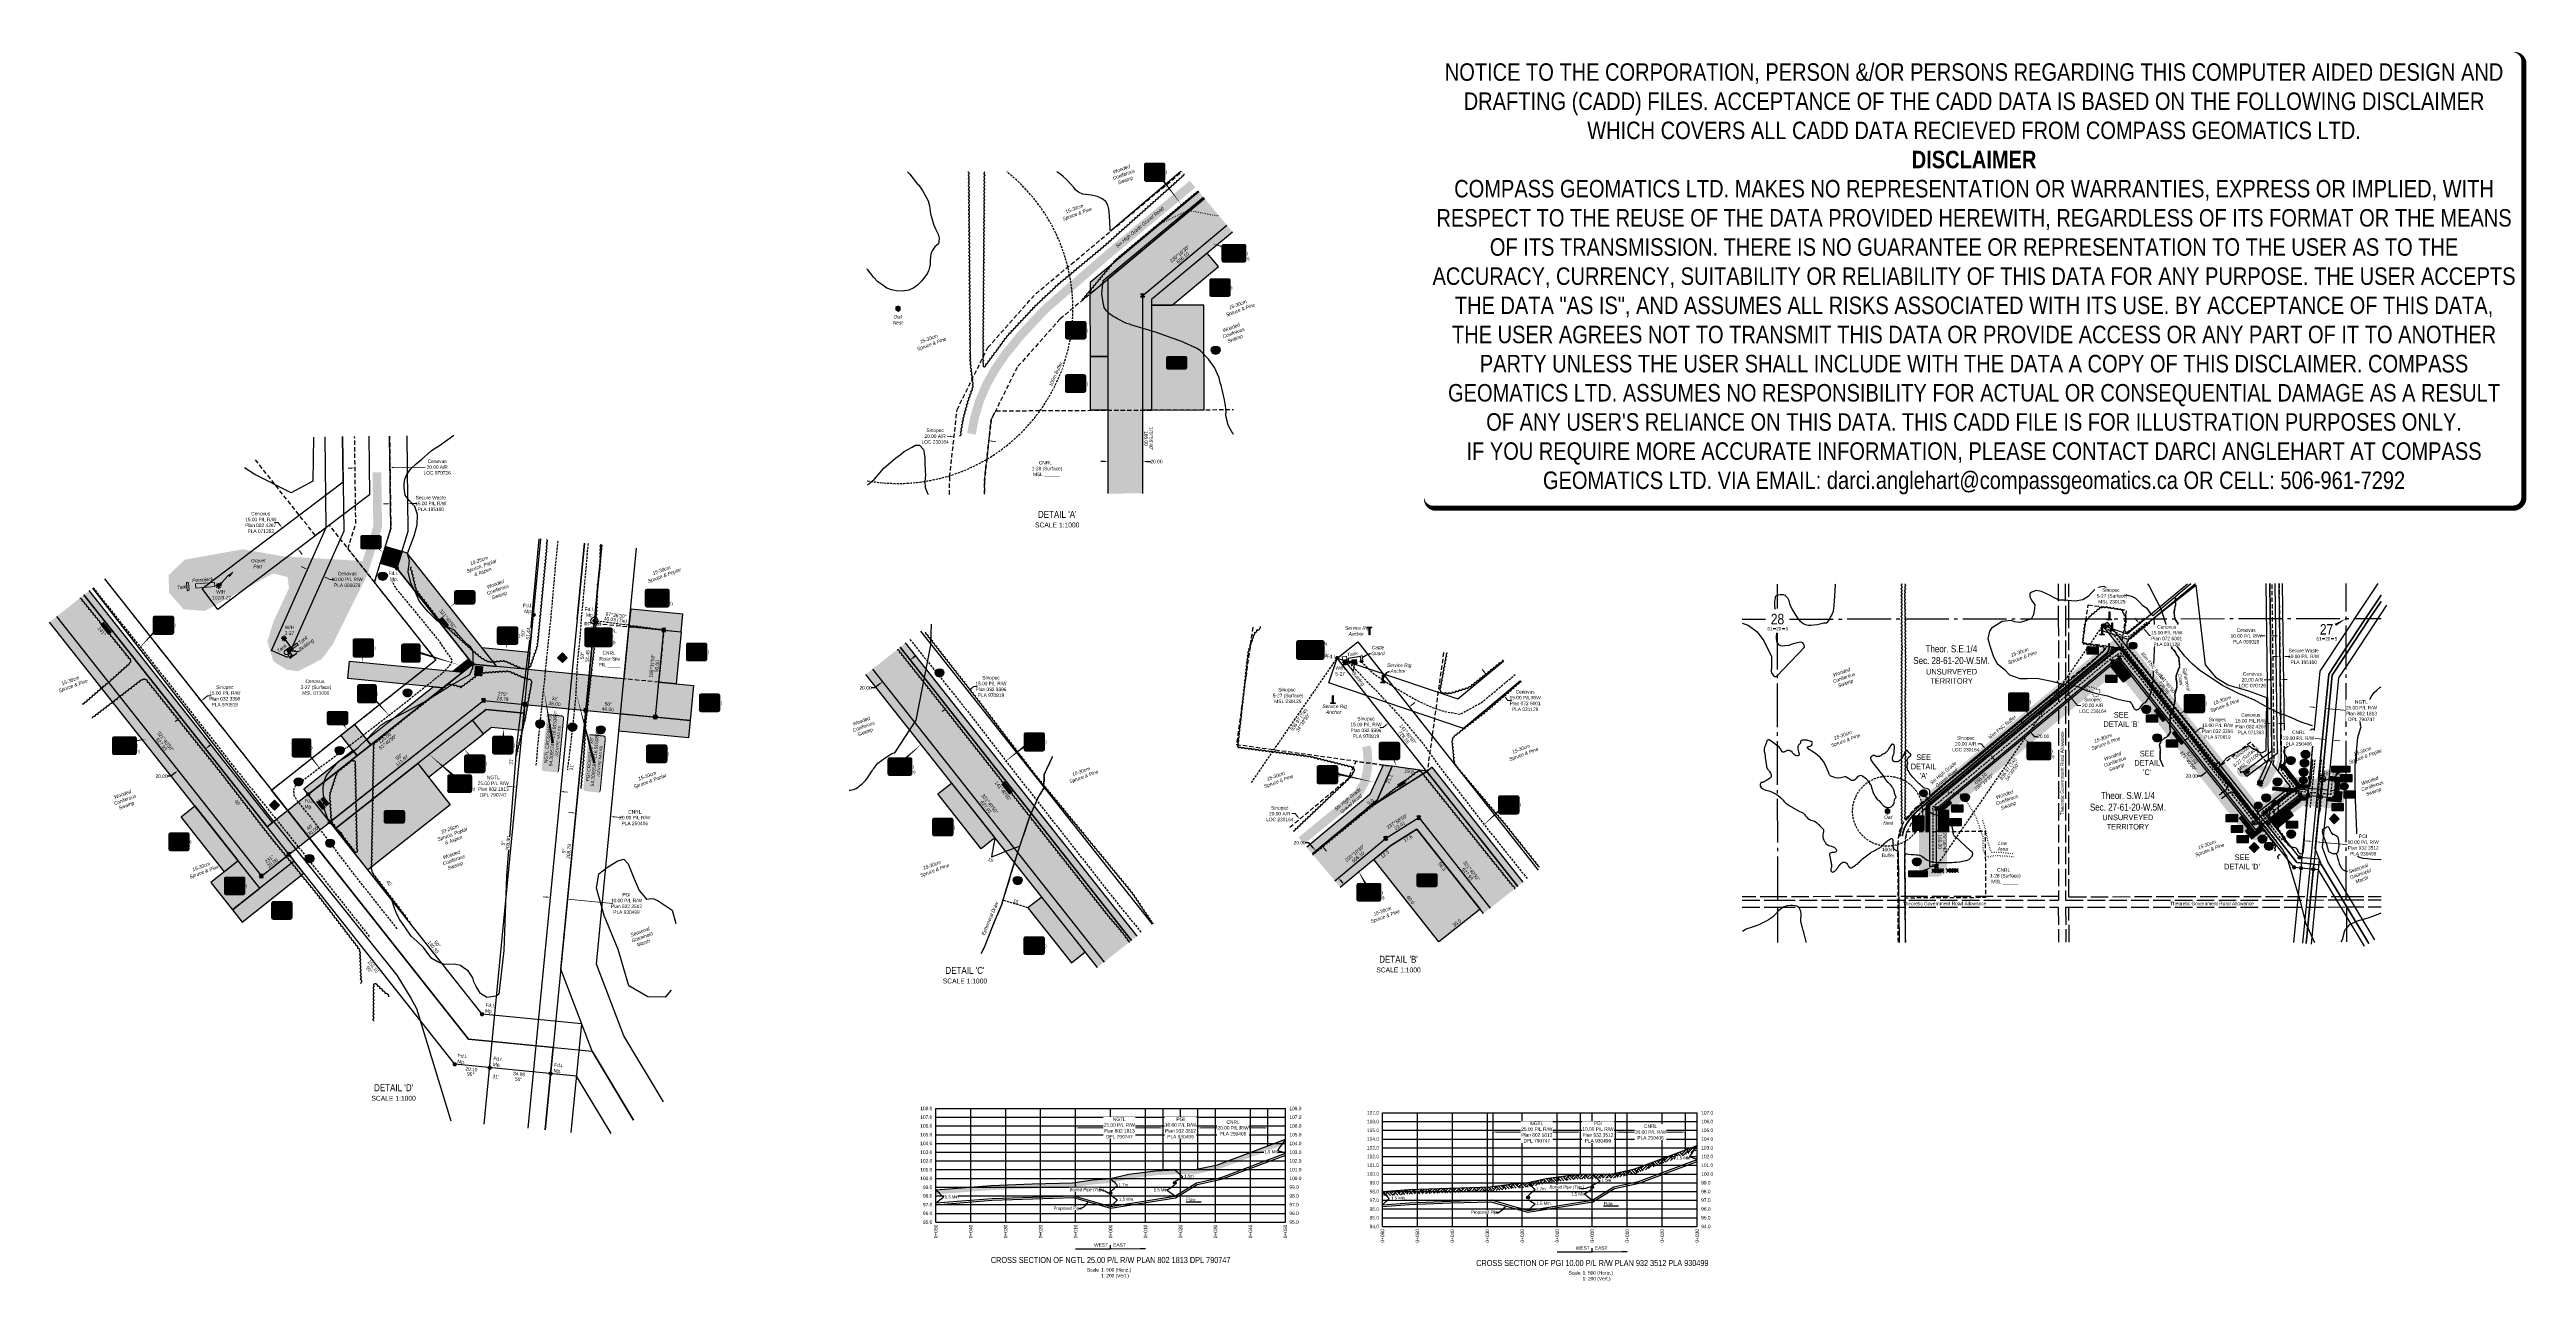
# Model space of a CAD drawing. Extents: x 499040 to 506121, y 6015569 to 6019091.
import ezdxf
from ezdxf.enums import TextEntityAlignment as Align

# ---------------------------------------------------------------- set-up
doc = ezdxf.new("R2010")
doc.units = 0
doc.header["$LTSCALE"] = 5
doc.header["$PDMODE"] = 35
doc.header["$PDSIZE"] = 0.5
for name, pattern in [('0', [1, 1, 0]), ('foc-ACCESSROAD', [3.75, 2.5, -1.25]), ('foc-QUARTERLINE', [33, 25, -3, 2, -3]), ('foc-TIELINE', [1.875, 1.25, -0.625]), ('foc-TOPO', [1, 0.2, -0.8]), ('foc-TOPO-ephemeral', [6.25, 3.125, -0.625, 0.625, -0.625, 0.625, -0.625]), ('foc-UNSURVEYED', [12.5, 10, -2.5]), ('foc-WHEELTRACKS', [2, 0.4, -1.6]), ('UG_PIPE', [1.875, 1.25, -0.625])]:
    doc.linetypes.add(name, pattern=pattern)
doc.layers.get('Defpoints').update_dxf_attribs({"color": 9})
for name, color, linetype in [('10', 1, 'Continuous'), ('35', 37, 'Continuous'), ('9', 3, 'Continuous'), ('AS-PIPE-UG', 44, 'UG_PIPE'), ('AS-PIPE-UG-T', 44, 'Continuous'), ('AS-POWER-EXISTING-ANC', 72, 'Continuous'), ('AS-ROADS', 254, 'Continuous'), ('AS-SYMBOL', 7, 'Continuous'), ('AS-UNDERLAY-H', 141, 'Continuous'), ('C-RW', 13, 'Continuous'), ('C-SYMBOL', 7, 'Continuous'), ('C-WS', 13, 'foc-ACCESSROAD'), ('C-WS-S', 8, 'Continuous'), ('CG-NOTES', 7, 'Continuous'), ('DETAIL-T', 7, 'Continuous'), ('F-AR', 190, 'foc-ACCESSROAD'), ('F-RW', 190, 'Continuous'), ('F-WS', 190, 'foc-ACCESSROAD'), ('F-WS-S', 8, 'Continuous'), ('L-BD', 7, 'Continuous'), ('L-BD1', 253, 'Continuous'), ('L-DETAIL-T', 3, 'Continuous'), ('L-MON', 1, 'Continuous'), ('L-MON-T', 1, 'Continuous'), ('L-QSEC', 8, 'foc-QUARTERLINE'), ('L-ROAD-T', 7, 'Continuous'), ('L-SECLBL', 7, 'Continuous'), ('L-TIE', 7, 'foc-TIELINE'), ('L-UNS-T', 3, 'Continuous'), ('L-USEC', 7, 'foc-UNSURVEYED'), ('P-BORE', 7, 'Continuous'), ('P-BUFFER-H 100m', 191, 'Continuous'), ('P-BUFFER-H 30m', 51, 'Continuous'), ('P-BUFFER-PURPLE', 187, 'foc-TIELINE'), ('P-BUFFER-PURPLE-T', 187, 'Continuous'), ('P-BUFFER-T', 40, 'Continuous'), ('P-CHAINAGE-CL', 201, 'foc-TIELINE'), ('P-CROSSINGS', 250, 'Continuous'), ('P-CROSSINGS-GRID', 8, 'Continuous'), ('P-CROSSINGS-GROUND', 48, 'foc-TOPO'), ('P-CROSSINGS-LINE', 3, 'Continuous'), ('P-ELEVATION', 7, 'Continuous'), ('P-PROPOSED', 10, 'Continuous'), ('P-PROPOSED-H', 21, 'Continuous'), ('P-STATION', 7, 'Continuous'), ('P-TEMP-BLOCKS', 250, 'Continuous'), ('P-TEMP-BLUE', 146, 'Continuous'), ('P-TEMP-BLUE-T', 146, 'Continuous'), ('P-TXT', 4, 'Continuous'), ('P-WORKAREA', 113, 'Continuous'), ('P-WORKAREA-H', 111, 'Continuous'), ('S-T7', 7, 'Continuous'), ('T-BUSH', 110, '0'), ('T-BUSH-T', 110, 'Continuous'), ('T-CREEK', 160, 'Continuous'), ('T-DRAW', 143, 'foc-TOPO-ephemeral'), ('T-LOW-AREA', 48, 'foc-TOPO'), ('T-TIE', 201, 'foc-TIELINE'), ('T-WATER-P3', 160, 'foc-WHEELTRACKS'), ('T-WATER-T', 170, 'Continuous'), ('WETLAND', 143, 'Continuous'), ('WETLAND-T', 146, 'Continuous')]:
    doc.layers.add(name, color=color, linetype=linetype)
for name, color, linetype, lineweight in [('AS-GENERAL', 48, 'Continuous', 18), ('C-AR-T', 13, 'Continuous', 9), ('C-RW-T', 13, 'Continuous', 9), ('F-AR-T', 190, 'Continuous', 9), ('F-RW-T', 190, 'Continuous', 9), ('F-WS-T', 190, 'Continuous', 9), ('T-TEXT', 48, 'Continuous', 18), ('T-TIE-T', 201, 'Continuous', 18)]:
    doc.layers.add(name, color=color, linetype=linetype, lineweight=lineweight)
for name, color, linetype, true_color in [('AS-PIPE-AG', 7, 'Continuous', 0x7d00fa), ('AS-STRUCTURE-H', 7, 'Continuous', 0xa8a8a8), ('AS-STRUCTURE-T', 7, 'Continuous', 0x454545), ('P-TEMP-BLUE-H', 7, 'Continuous', 0x99e6ff)]:
    doc.layers.add(name, color=color, linetype=linetype, true_color=true_color)
doc.layers.add('AS-STRUCTURE', color=7, linetype='Continuous', lineweight=30, true_color=0x595959)
doc.layers.add('DISCLAIMER', color=7, linetype='Continuous', plot=False)
doc.styles.add('140', font='ARIALN.TTF', dxfattribs={"height": 15})
doc.styles.add('175L', font='ARIALN.TTF', dxfattribs={"height": 20})
doc.styles.add('80', font='ARIALN.TTF', dxfattribs={"height": 10})
doc.styles.add('80CG', font='ARIALN.TTF', dxfattribs={"height": 10})
doc.styles.add('80L', font='ARIALN.TTF', dxfattribs={"height": 10})
doc.styles.add('BOLD', font='ARIALNB.TTF')
doc.styles.add('Crossing', font='ARIALN.TTF', dxfattribs={"height": 10})
doc.styles.add('foc-LtypeFont', font='ARIALN.TTF', dxfattribs={"height": 7.35})
doc.styles.add('Legend', font='ARIALN.TTF')
doc.styles.add('SIMPLEX', font='ARIALN.TTF')
doc.linetypes.add('foc-TOPO-flowdirection-NOLINE', pattern='A,0,[">",foc-LtypeFont,S=0.3,R=0,X=0,Y=-0.945],-20,[">",foc-LtypeFont,S=0.3,R=0,X=0,Y=-0.945],0', length=20)
doc.dimstyles.new('Compass 5 000', dxfattribs={"dimscale": 5, "dimtxt": 9, "dimasz": 2, "dimexe": 0.2, "dimexo": 0.0625, "dimgap": 0.5, "dimtad": 0, "dimtih": 1, "dimtoh": 1, "dimzin": 0, "dimdsep": 46, "dimtxsty": '80CG', "dimcen": 0.1, "dimse1": 1, "dimse2": 1, "dimclrd": 256, "dimclrt": 256, "dimaunit": 1, "dimadec": 4, "dimazin": 0, "dimtfac": 0.06, "dimtofl": 0, "dimtmove": 0, "dimatfit": 1, "dimfxl": 0.2, "dimtolj": 1, "dimtzin": 0, "dimlwd": -1, "dimarcsym": 0})

# ---------------------------------------------------------------- blocks, each defined once
blk = doc.blocks.new('L-SECLBL')
at = {"layer": '9', "color": 7}
for p, q in [((-5.1, -27.8), (-12.3, -27.8)), ((20.7, -27.8), (13.5, -27.8))]:
    blk.add_line(p, q, dxfattribs=at)
at = {"layer": '10', "color": 2, "style": 'SIMPLEX'}
blk.add_attdef('SEC', text='', height=30, dxfattribs=at).set_placement((0, 0), align=Align.MIDDLE)
at = {"layer": '10', "color": 5, "style": '80L'}
blk.add_attdef('TWP', text='', height=9.5, dxfattribs=at).set_placement((-14.4, -27.4), align=Align.MIDDLE_RIGHT)
blk.add_attdef('RGE', text='', height=9.5, dxfattribs=at).set_placement((3.6, -27.4), align=Align.MIDDLE_CENTER)
blk.add_attdef('MER', text='', height=9.5, dxfattribs=at).set_placement((23.2, -27.4), align=Align.MIDDLE_LEFT)
blk = doc.blocks.new('*D368')
at = {"layer": 'Defpoints', "color": 0, "transparency": 16777216}
for p in [(504656.7, 6017158.3), (504669.5, 6017142.9), (504575.4, 6017090.8)]:
    blk.add_point(p, dxfattribs=at)
at = {"layer": 'F-AR-T', "transparency": 16777216}
for p, q in [((504562.6, 6017106.2), (504552.6, 6017106.2)), ((504569, 6017098.5), (504562.6, 6017106.2)), ((504594.5, 6017067.7), (504600.9, 6017060))]:
    blk.add_line(p, q, dxfattribs=at)
for points in [[(504570.3, 6017099.5), (504567.7, 6017097.4), (504575.4, 6017090.8)], [(504595.8, 6017068.7), (504593.3, 6017066.6), (504588.2, 6017075.4)]]:
    blk.add_solid(points, dxfattribs=at)
at = {"layer": 'F-AR-T', "transparency": 16777216, "insert": (504518.3, 6017106.2), "char_height": 10, "attachment_point": 5, "style": '80CG'}
blk.add_mtext('\\A1;Sinopec\\P20.00 A/R\\PLOC 230164', dxfattribs=at)
blk = doc.blocks.new('*D371')
at = {"layer": 'Defpoints', "color": 0, "transparency": 16777216}
for p in [(505213.5, 6017616.8), (505223.2, 6017605.4), (505014.6, 6017450.1)]:
    blk.add_point(p, dxfattribs=at)
at = {"layer": 'F-RW-T', "transparency": 16777216}
for p, q in [((505008.1, 6017457.7), (505001.7, 6017465.4)), ((505030.6, 6017430.9), (505043.4, 6017415.6)), ((505043.4, 6017415.6), (505053.4, 6017415.6))]:
    blk.add_line(p, q, dxfattribs=at)
for points in [[(505009.4, 6017458.8), (505006.9, 6017456.7), (505014.6, 6017450.1)], [(505031.9, 6017432), (505029.3, 6017429.8), (505024.2, 6017438.6)]]:
    blk.add_solid(points, dxfattribs=at)
at = {"layer": 'F-RW-T', "transparency": 16777216, "insert": (505092.5, 6017415.6), "char_height": 10, "attachment_point": 5, "style": '80CG', "bg_fill": 3, "box_fill_scale": 1.1, "bg_fill_color": 256, "bg_fill_true_color": 13158600, "bg_fill_transparency": 0}
blk.add_mtext('\\A1;Cenovus\\P15.00 P/L R/W\\PPlan 072 6001\\PPLA 031128', dxfattribs=at)
blk = doc.blocks.new('*D372')
at = {"layer": 'Defpoints', "color": 0, "transparency": 16777216}
for p in [(505385.4, 6017580.8), (505400.4, 6017581), (505392.1, 6017164.2)]:
    blk.add_point(p, dxfattribs=at)
at = {"layer": 'F-RW-T', "transparency": 16777216}
for p, q in [((505382.1, 6017164), (505372.1, 6017163.8)), ((505417, 6017164.6), (505427, 6017164.7))]:
    blk.add_line(p, q, dxfattribs=at)
for points in [[(505382, 6017165.7), (505382.1, 6017162.3), (505392.1, 6017164.2)], [(505417, 6017166.2), (505417.1, 6017162.9), (505407, 6017164.4)]]:
    blk.add_solid(points, dxfattribs=at)
at = {"layer": 'F-RW-T', "transparency": 16777216, "insert": (505333, 6017163.8), "char_height": 10, "attachment_point": 5, "style": '80CG'}
blk.add_mtext('\\A1;Cenovus\\P15.00 P/L R/W\\PPlan 082 4267\\PPLA 071363', dxfattribs=at)
blk = doc.blocks.new('*D373')
at = {"layer": 'Defpoints', "color": 0, "transparency": 16777216}
for p in [(505377.2, 6017522.8), (505387.2, 6017523), (505378.9, 6017415)]:
    blk.add_point(p, dxfattribs=at)
at = {"layer": 'F-RW-T', "transparency": 16777216}
for p, q in [((505368.9, 6017414.9), (505358.9, 6017414.7)), ((505398.9, 6017415.4), (505408.9, 6017415.5))]:
    blk.add_line(p, q, dxfattribs=at)
for points in [[(505368.9, 6017416.6), (505369, 6017413.2), (505378.9, 6017415)], [(505398.9, 6017417), (505399, 6017413.7), (505388.9, 6017415.2)]]:
    blk.add_solid(points, dxfattribs=at)
at = {"layer": 'F-RW-T', "transparency": 16777216, "insert": (505319.8, 6017414.7), "char_height": 10, "attachment_point": 5, "style": '80CG'}
blk.add_mtext('\\A1;Cenovus\\P10.00 P/L R/W\\PPLA 090029', dxfattribs=at)
blk = doc.blocks.new('*D374')
at = {"layer": 'Defpoints', "color": 0, "transparency": 16777216}
for p in [(505410.9, 6017615.5), (505420.9, 6017615.6), (505425.1, 6017355.9)]:
    blk.add_point(p, dxfattribs=at)
at = {"layer": 'F-RW-T', "transparency": 16777216}
for p, q in [((505405, 6017355.6), (505395, 6017355.5)), ((505435.1, 6017356.1), (505445.1, 6017356.3))]:
    blk.add_line(p, q, dxfattribs=at)
for points in [[(505405, 6017357.3), (505405.1, 6017354), (505415, 6017355.8)], [(505435, 6017357.8), (505435.1, 6017354.4), (505425.1, 6017355.9)]]:
    blk.add_solid(points, dxfattribs=at)
at = {"layer": 'F-RW-T', "transparency": 16777216, "insert": (505484.2, 6017356.3), "char_height": 10, "attachment_point": 5, "style": '80CG'}
blk.add_mtext('\\A1;Secure Waste\\P10.00 P/L R/W\\PPLA 195160', dxfattribs=at)
blk = doc.blocks.new('WC2')
at = {"layer": 'L-MON'}
h = blk.add_hatch(color=255, dxfattribs=at)
h.dxf.hatch_style = 1
edge = h.paths.add_edge_path()
edge.add_arc((0, 0), 0.9, 0, 360)
at = {"layer": 'L-MON', "color": 14, "flags": 128}
for points in [[(-0.6, 0.5), (-1.2, 1.1)], [(0.5, 0.6), (1.1, 1.2)], [(-1.2, -1.2), (-0.6, -0.6)], [(1.2, -1.2), (0.6, -0.6)]]:
    blk.add_lwpolyline(points, dxfattribs=at)
at = {"layer": 'L-MON', "color": 14}
for radius in [0.8, 0.373]:
    blk.add_circle((0, 0), radius, dxfattribs=at)
blk = doc.blocks.new('fdia')
at = {"color": 255, "const_width": 1}
blk.add_lwpolyline([(-0.5, 0, 1), (0.5, 0, 1)], format="xyb", close=True, dxfattribs=at)
blk = doc.blocks.new('Fdiaa')
blk.add_blockref('fdia', (0, 0))
blk = doc.blocks.new('fdib')
at = {"color": 1, "const_width": 1.6}
blk.add_lwpolyline([(-0.4, 0, 1), (0.4, 0, 1)], format="xyb", close=True, dxfattribs=at)
at = {"color": 1}
blk.add_circle((0, 0), 0.8, dxfattribs=at)
blk = doc.blocks.new('Fdibb')
blk.add_blockref('fdib', (0, 0))
blk = doc.blocks.new('fdicc')
for name in ['Fdibb', 'Fdiaa']:
    blk.add_blockref(name, (0, 0))
blk = doc.blocks.new('FDI')
blk.add_blockref('fdicc', (0, 0))
blk = doc.blocks.new('GAS')
h = blk.add_hatch(color=255)
h.dxf.hatch_style = 1
edge = h.paths.add_edge_path()
edge.add_arc((0, 0), 0.9, 0, 360)
for p, q in [((-0.8, 0), (-1.6, 0)), ((-0.6, 0.6), (-1.1, 1.1)), ((0, 0.8), (0, 1.6)), ((0.6, 0.6), (1.1, 1.1)), ((1.6, 0), (0.8, 0)), ((-0.6, -0.6), (-1.1, -1.1)), ((0, -0.8), (0, -1.6)), ((1.1, -1.1), (0.6, -0.6))]:
    blk.add_line(p, q)
blk.add_circle((0, 0), 0.8)
blk = doc.blocks.new('RISER')
h = blk.add_hatch(color=255)
h.dxf.hatch_style = 1
edge = h.paths.add_edge_path()
edge.add_arc((0, 0), 0.7, 0, 360)
blk.add_hatch(color=13).paths.add_polyline_path([(0.6, -0.2), (-0.6, -0.2, 0.774597)])
at = {"color": 13}
blk.add_line((-0.6, -0.2), (0.6, -0.2), dxfattribs=at)
blk.add_circle((0, 0), 0.6, dxfattribs=at)
blk = doc.blocks.new('TEMP')
h = blk.add_hatch(color=255)
h.dxf.hatch_style = 1
h.paths.add_polyline_path([(0, 0.3), (-0.7, 1.2), (-0.7, 0.7), (-1.2, 0.7), (-0.3, 0), (-1.2, -0.7), (-0.7, -0.7), (-0.7, -1.2), (0, -0.3), (0.7, -1.2), (0.7, -0.7), (1.2, -0.7), (0.3, 0), (1.2, 0.7), (0.7, 0.7), (0.7, 1.2)])
h.paths.add_polyline_path([(0.6, 0.8), (0.6, 0.6), (0.8, 0.6), (0.1, 0), (0.8, -0.6), (0.6, -0.6), (0.6, -0.8), (0, -0.1), (-0.6, -0.8), (-0.6, -0.6), (-0.8, -0.6), (-0.1, 0), (-0.8, 0.6), (-0.6, 0.6), (-0.6, 0.8), (0, 0.1)], flags=16)
h = blk.add_hatch(color=1)
h.dxf.hatch_style = 1
h.paths.add_polyline_path([(0, 0.1), (-0.6, 0.8), (-0.6, 0.6), (-0.8, 0.6), (-0.1, 0), (-0.8, -0.6), (-0.6, -0.6), (-0.6, -0.8), (0, -0.1), (0.6, -0.8), (0.6, -0.6), (0.8, -0.6), (0.1, 0), (0.8, 0.6), (0.6, 0.6), (0.6, 0.8)])
at = {"color": 1}
for p, q in [((-0.1, 0), (0.1, 0)), ((0, 0.1), (0, -0.1))]:
    blk.add_line(p, q, dxfattribs=at)
at = {"color": 255, "flags": 128}
blk.add_lwpolyline([(-0.3, 0), (-1.2, 0.7), (-0.7, 0.7), (-0.7, 1.2), (0, 0.3), (0.7, 1.2), (0.7, 0.7), (1.2, 0.7), (0.3, 0), (1.2, -0.7), (0.7, -0.7), (0.7, -1.2), (0, -0.3), (-0.7, -1.2), (-0.7, -0.7), (-1.2, -0.7)], close=True, dxfattribs=at)
at = {"color": 1, "flags": 128}
blk.add_lwpolyline([(-0.1, 0), (-0.8, 0.6), (-0.6, 0.6), (-0.6, 0.8), (0, 0.1), (0.6, 0.8), (0.6, 0.6), (0.8, 0.6), (0.1, 0), (0.8, -0.6), (0.6, -0.6), (0.6, -0.8), (0, -0.1), (-0.6, -0.8), (-0.6, -0.6), (-0.8, -0.6)], close=True, dxfattribs=at)
blk = doc.blocks.new('*U391')
h = blk.add_hatch(color=111)
edge = h.paths.add_edge_path()
edge.add_line((-24, -35.3), (24, -35.3))
edge.add_arc((24, -29.3), 6, 270, 360)
edge.add_line((30, -29.3), (30, 12.5))
edge.add_arc((24, 12.5), 6, 0, 90)
edge.add_line((24, 18.5), (-24, 18.5))
edge.add_arc((-24, 12.5), 6, 90, 180)
edge.add_line((-30, 12.5), (-30, -29.3))
edge.add_arc((-24, -29.3), 6, 180, 270)
at = {"color": 250, "flags": 128}
blk.add_lwpolyline([(-24, -35.3, 3, 3, 0), (24, -35.3, 3, 3, 0.414214), (30, -29.3, 3, 3, 0), (30, 12.5, 3, 0, 0.414214), (24, 18.5, 0, 0, 0), (-24, 18.5, 0, 0, 0.414214), (-30, 12.5, 0, 0, 0), (-30, -29.3, 0, 3, 0.414214)], format="xyseb", close=True, dxfattribs=at)
at = {"flags": 128}
blk.add_lwpolyline([(35.6, -56.2, 0, 7.5, 0), (0, 0, 0, 0, 0)], format="xyseb", dxfattribs=at)
at = {"color": 250}
for tag, p, height, style in [('TEMP_AREA_W1_001', (-9.2, 2.2), 12, 'BOLD'), ('ENTER_TEXT_001', (-30.7, -12.9), 9, '80')]:
    blk.add_attdef(tag, p, '', height=height, dxfattribs=dict(at, style=style))
blk = doc.blocks.new('*D393')
at = {"layer": 'Defpoints', "color": 0, "transparency": 16777216}
for p in [(505521.3, 6017209.8), (505521.4, 6017210.9), (505546.3, 6017208.5)]:
    blk.add_point(p, dxfattribs=at)
at = {"layer": 'F-RW-T', "transparency": 16777216}
for p, q in [((505511.3, 6017210.7), (505501.4, 6017211.7)), ((505556.1, 6017206.4), (505609.7, 6017201.2))]:
    blk.add_line(p, q, dxfattribs=at)
for points in [[(505511.5, 6017212.4), (505511.2, 6017209.1), (505521.3, 6017209.8)], [(505556.3, 6017208), (505556, 6017204.7), (505546.2, 6017207.3)]]:
    blk.add_solid(points, dxfattribs=at)
at = {"layer": 'F-RW-T', "transparency": 16777216, "insert": (505649.3, 6017201.2), "char_height": 10, "attachment_point": 5, "style": '80CG', "bg_fill": 3, "box_fill_scale": 1.1, "bg_fill_color": 256, "bg_fill_true_color": 13158600, "bg_fill_transparency": 0}
blk.add_mtext('\\A1;NGTL\\P25.00 P/L R/W\\PPlan 802 1813\\PDPL 790747', dxfattribs=at)
blk = doc.blocks.new('*D394')
at = {"layer": 'Defpoints', "color": 0, "transparency": 16777216}
for p in [(505396.3, 6017354.4), (505416.3, 6017354.7), (505397.4, 6017289.8)]:
    blk.add_point(p, dxfattribs=at)
at = {"layer": 'F-AR-T', "transparency": 16777216}
for p, q in [((505387.4, 6017289.6), (505371.6, 6017289.4)), ((505427.3, 6017290.3), (505437.3, 6017290.4))]:
    blk.add_line(p, q, dxfattribs=at)
for points in [[(505387.3, 6017291.3), (505387.4, 6017288), (505397.4, 6017289.8)], [(505427.3, 6017291.9), (505427.4, 6017288.6), (505417.3, 6017290.1)]]:
    blk.add_solid(points, dxfattribs=at)
at = {"layer": 'F-AR-T', "transparency": 16777216, "insert": (505337.3, 6017289.4), "char_height": 10, "attachment_point": 5, "style": '80CG'}
blk.add_mtext('\\A1;Cenovus\\P20.00 A/R\\PLOC 070726', dxfattribs=at)
blk = doc.blocks.new('*D395')
at = {"layer": 'Defpoints', "color": 0, "transparency": 16777216}
for p in [(504880.5, 6017345.2), (504893.3, 6017329.9), (504804.3, 6017255.6)]:
    blk.add_point(p, dxfattribs=at)
at = {"layer": 'F-AR-T', "transparency": 16777216}
for p, q in [((504785.1, 6017278.7), (504778.7, 6017286.3)), ((504810.7, 6017247.9), (504837.2, 6017216.2)), ((504837.2, 6017216.2), (504847.2, 6017216.2))]:
    blk.add_line(p, q, dxfattribs=at)
for points in [[(504786.4, 6017279.7), (504783.8, 6017277.6), (504791.5, 6017271)], [(504812, 6017249), (504809.4, 6017246.9), (504804.3, 6017255.6)]]:
    blk.add_solid(points, dxfattribs=at)
at = {"layer": 'F-AR-T', "transparency": 16777216, "insert": (504881.4, 6017216.2), "char_height": 10, "attachment_point": 5, "style": '80CG'}
blk.add_mtext('\\A1;Sinopec\\P20.00 A/R\\PLOC 230164', dxfattribs=at)
blk = doc.blocks.new('*D396')
at = {"layer": 'Defpoints', "color": 0, "transparency": 16777216}
for p in [(505513.2, 6016866.7), (505523.1, 6016865.7), (505519.3, 6016826.4)]:
    blk.add_point(p, dxfattribs=at)
at = {"layer": 'F-RW-T', "transparency": 16777216}
for p, q in [((505499.4, 6016828.3), (505489.4, 6016829.3)), ((505529.2, 6016825.4), (505615.2, 6016817.1))]:
    blk.add_line(p, q, dxfattribs=at)
for points in [[(505499.5, 6016830), (505499.2, 6016826.7), (505509.3, 6016827.3)], [(505529.4, 6016827.1), (505529.1, 6016823.8), (505519.3, 6016826.4)]]:
    blk.add_solid(points, dxfattribs=at)
at = {"layer": 'F-RW-T', "transparency": 16777216, "insert": (505654.3, 6016817.1), "char_height": 10, "attachment_point": 5, "style": '80CG', "bg_fill": 3, "box_fill_scale": 1.1, "bg_fill_color": 256, "bg_fill_true_color": 13158600, "bg_fill_transparency": 0}
blk.add_mtext('\\A1;PGI\\P10.00 P/L R/W\\PPlan 932 3512\\PPLA 930499', dxfattribs=at)
blk = doc.blocks.new('*D397')
at = {"layer": 'Defpoints', "color": 0, "transparency": 16777216}
for p in [(505164.5, 6017122.9), (505172, 6017137.6), (505176.3, 6017132.2)]:
    blk.add_point(p, dxfattribs=at)
at = {"layer": 'F-RW-T', "transparency": 16777216}
for p, q in [((505152.4, 6017122.1), (505144.6, 6017115.9)), ((505179.9, 6017143.8), (505188.7, 6017150.8)), ((505188.7, 6017150.8), (505198.7, 6017150.8))]:
    blk.add_line(p, q, dxfattribs=at)
for points in [[(505151.4, 6017123.4), (505153.5, 6017120.8), (505160.3, 6017128.3)], [(505178.8, 6017145.1), (505180.9, 6017142.5), (505172, 6017137.6)]]:
    blk.add_solid(points, dxfattribs=at)
at = {"layer": 'F-RW-T', "transparency": 16777216, "insert": (505237.8, 6017150.8), "char_height": 10, "attachment_point": 5, "style": '80CG'}
blk.add_mtext('\\A1;Sinopec\\P15.00 P/L R/W\\PPlan 032 3396\\PPLA 970819', dxfattribs=at)
blk = doc.blocks.new('*U399')
h = blk.add_hatch(color=111)
edge = h.paths.add_edge_path()
edge.add_line((-24, -35.3), (24, -35.3))
edge.add_arc((24, -29.3), 6, 270, 360)
edge.add_line((30, -29.3), (30, 12.5))
edge.add_arc((24, 12.5), 6, 0, 90)
edge.add_line((24, 18.5), (-24, 18.5))
edge.add_arc((-24, 12.5), 6, 90, 180)
edge.add_line((-30, 12.5), (-30, -29.3))
edge.add_arc((-24, -29.3), 6, 180, 270)
at = {"flags": 128}
blk.add_lwpolyline([(-48.1, -48.5, 0, 7.5, 0), (0, 0, 0, 0, 0)], format="xyseb", dxfattribs=at)
at = {"color": 250, "flags": 128}
blk.add_lwpolyline([(-24, -35.3, 3, 3, 0), (24, -35.3, 3, 3, 0.414214), (30, -29.3, 3, 3, 0), (30, 12.5, 3, 0, 0.414214), (24, 18.5, 0, 0, 0), (-24, 18.5, 0, 0, 0.414214), (-30, 12.5, 0, 0, 0), (-30, -29.3, 0, 3, 0.414214)], format="xyseb", close=True, dxfattribs=at)
at = {"color": 250}
for tag, p, height, style in [('TEMP_AREA_W1_001', (-9.2, 2.2), 12, 'BOLD'), ('ENTER_TEXT_001', (-30.7, -12.9), 9, '80')]:
    blk.add_attdef(tag, p, '', height=height, dxfattribs=dict(at, style=style))
blk = doc.blocks.new('Temp_Area5')
at = {"true_color": 0x99e6ff}
h = blk.add_hatch(color=141, dxfattribs=at)
h.dxf.hatch_style = 1
h.paths.add_polyline_path([(-16.8, -9.4), (16.3, -9.4), (16.3, 9.1), (-16.8, 9.1)])
at = {"color": 250}
for points in [[(-17, -9.6), (16.5, -9.6), (16.5, 9.3), (-17, 9.3)], [(-16.9, -9.5), (16.4, -9.5), (16.4, 9.2), (-16.9, 9.2)]]:
    blk.add_lwpolyline(points, close=True, dxfattribs=at)
at = {"color": 250, "style": '80L'}
blk.add_attdef('TEMPORARY', text='', height=9, dxfattribs=at).set_placement((0, -0.1), align=Align.MIDDLE_CENTER)
blk = doc.blocks.new('*D418')
at = {"layer": 'Defpoints', "color": 0, "transparency": 16777216}
for p in [(505225.1, 6017046.2), (505209.5, 6017033.8), (505211.8, 6017030.9)]:
    blk.add_point(p, dxfattribs=at)
at = {"layer": 'P-TXT', "transparency": 16777216}
for p, q in [((505235.4, 6017049.4), (505243.2, 6017055.6)), ((505190.7, 6017014.2), (505180.7, 6017014.2)), ((505204, 6017024.7), (505190.7, 6017014.2))]:
    blk.add_line(p, q, dxfattribs=at)
for points in [[(505234.3, 6017050.8), (505236.4, 6017048.1), (505227.5, 6017043.2)], [(505202.9, 6017026), (505205, 6017023.3), (505211.8, 6017030.9)]]:
    blk.add_solid(points, dxfattribs=at)
at = {"layer": 'P-TXT', "transparency": 16777216, "insert": (505164.3, 6017014.2), "char_height": 10, "attachment_point": 5, "style": '80CG'}
blk.add_mtext('\\A1;20.00', dxfattribs=at)
blk = doc.blocks.new('*D420')
at = {"layer": 'C-RW-T', "transparency": 16777216}
for p, q in [((505537.7, 6017119.8), (505509.4, 6017122.5)), ((505577.5, 6017115.9), (505587.4, 6017115))]:
    blk.add_line(p, q, dxfattribs=at)
for points in [[(505537.8, 6017121.5), (505537.5, 6017118.1), (505547.6, 6017118.8)], [(505577.6, 6017117.6), (505577.3, 6017114.3), (505567.5, 6017116.9)]]:
    blk.add_solid(points, dxfattribs=at)
at = {"layer": 'Defpoints', "color": 0, "transparency": 16777216}
for p in [(505547.6, 6017118.8), (505546.8, 6017110.6), (505566.7, 6017108.6)]:
    blk.add_point(p, dxfattribs=at)
at = {"layer": 'C-RW-T', "transparency": 16777216, "insert": (505469.9, 6017122.5), "char_height": 10, "attachment_point": 5, "style": '80CG', "bg_fill": 3, "box_fill_scale": 1.1, "bg_fill_color": 256, "bg_fill_true_color": 13158600, "bg_fill_transparency": 0}
blk.add_mtext('\\A1;CNRL\\P20.00 P/L R/W\\PPLA 250406', dxfattribs=at)
blk = doc.blocks.new('30M BUFFER DISP')
h = blk.add_hatch(color=70)
h.dxf.hatch_style = 1
h.paths.add_polyline_path([(0, 14.1), (14.1, 0), (0, -14.1), (-14.1, 0)])
blk.add_lwpolyline([(0, 14.1), (14.1, 0), (0, -14.1), (-14.1, 0)], close=True)
at = {"color": 235, "style": '80L'}
blk.add_attdef('DISURBANCE', text='', height=10, dxfattribs=at).set_placement((0, 0), align=Align.MIDDLE_CENTER)
blk = doc.blocks.new('xing2')
h = blk.add_hatch(color=50)
h.dxf.hatch_style = 1
edge = h.paths.add_edge_path()
edge.add_ellipse((0, 0), major_axis=(-12.5, 0), ratio=0.816297, start_angle=0, end_angle=360)
h = blk.add_hatch(color=250)
h.dxf.hatch_style = 1
edge = h.paths.add_edge_path()
edge.add_ellipse((0, -2), major_axis=(-12.5, 0), ratio=0.816297, start_angle=0, end_angle=180)
edge.add_line((12.5, -2), (12.5, 0))
edge.add_ellipse((0, 0), major_axis=(-12.5, 0), ratio=0.816297, start_angle=0, end_angle=180, ccw=False)
edge.add_line((-12.5, 0), (-12.5, -2))
at = {"color": 250}
blk.add_ellipse((0, 0), major_axis=(-12.5, 0), ratio=0.816297, dxfattribs=at)
blk.add_ellipse((0, -2), major_axis=(-12.5, 0), ratio=0.816297, start_param=0, end_param=3.141593, dxfattribs=at)
at = {"color": 250, "style": 'Crossing'}
blk.add_attdef('CROSSING', text='', height=9, dxfattribs=at).set_placement((0.1, 0), align=Align.MIDDLE_CENTER)
at = {"color": 250, "style": 'Crossing', "flags": 1}
for tag, p in [('DESCRIPTION', (0.1, -25.8)), ('LOCATION', (0.1, -39.3)), ('DWG_REF', (0.1, -52.8)), ('OWNER', (0.1, -12.5))]:
    blk.add_attdef(tag, text='', height=9, dxfattribs=at).set_placement(p, align=Align.MIDDLE_CENTER)
blk = doc.blocks.new('*D423')
at = {"layer": 'Defpoints', "color": 0, "transparency": 16777216}
for p in [(501666.2, 6017257.2), (501851.2, 6016902.1), (501910, 6016948.6)]:
    blk.add_point(p, dxfattribs=at)
at = {"layer": 'F-RW-T', "transparency": 16777216}
for p, q in [((501674, 6017263.4), (501682.6, 6017270.2)), ((501682.6, 6017270.2), (501692.6, 6017270.2)), ((501599.5, 6017204.5), (501591.7, 6017198.3))]:
    blk.add_line(p, q, dxfattribs=at)
for points in [[(501673, 6017264.7), (501675, 6017262.1), (501666.2, 6017257.2)], [(501598.5, 6017205.8), (501600.5, 6017203.2), (501607.3, 6017210.7)]]:
    blk.add_solid(points, dxfattribs=at)
at = {"layer": 'F-RW-T', "transparency": 16777216, "insert": (501731.7, 6017270.2), "char_height": 10, "attachment_point": 5, "style": '80CG'}
blk.add_mtext('\\A1;Sinopec\\P15.00 P/L R/W\\PPlan 032 3396\\PPLA 970819', dxfattribs=at)
blk = doc.blocks.new('*D424')
at = {"layer": 'Defpoints', "color": 0, "transparency": 16777216}
for p in [(501422, 6017284), (501872.9, 6016874.6), (501794.5, 6016812.7)]:
    blk.add_point(p, dxfattribs=at)
at = {"layer": 'P-TXT', "transparency": 16777216}
for p, q in [((501508.3, 6017352.2), (501516.1, 6017358.4)), ((501399.6, 6017266.3), (501389.6, 6017266.3)), ((501414.2, 6017277.8), (501399.6, 6017266.3))]:
    blk.add_line(p, q, dxfattribs=at)
for points in [[(501507.2, 6017353.5), (501509.3, 6017350.9), (501500.4, 6017346)], [(501413.1, 6017279.1), (501415.2, 6017276.5), (501422, 6017284)]]:
    blk.add_solid(points, dxfattribs=at)
at = {"layer": 'P-TXT', "transparency": 16777216, "insert": (501373.2, 6017266.3), "char_height": 10, "attachment_point": 5, "style": '80CG'}
blk.add_mtext('\\A1;20.00', dxfattribs=at)
blk = doc.blocks.new('*U398')
at = {"true_color": 0x99e6ff}
h = blk.add_hatch(color=141, dxfattribs=at)
edge = h.paths.add_edge_path()
edge.add_line((-24, -33.7), (24, -33.7))
edge.add_arc((24, -27.7), 6, 270, 360)
edge.add_line((30, -27.7), (30, 12.5))
edge.add_arc((24, 12.5), 6, 0, 90)
edge.add_line((24, 18.5), (-24, 18.5))
edge.add_arc((-24, 12.5), 6, 90, 180)
edge.add_line((-30, 12.5), (-30, -27.7))
edge.add_arc((-24, -27.7), 6, 180, 270)
at = {"color": 250, "flags": 128}
blk.add_lwpolyline([(-24, -33.7, 3, 3, 0), (24, -33.7, 3, 3, 0.414214), (30, -27.7, 3, 3, 0), (30, 12.5, 3, 0, 0.414214), (24, 18.5, 0, 0, 0), (-24, 18.5, 0, 0, 0.414214), (-30, 12.5, 0, 0, 0), (-30, -27.7, 0, 3, 0.414214)], format="xyseb", close=True, dxfattribs=at)
at = {"flags": 128}
blk.add_lwpolyline([(9.6, -8.9, 0, 7.5, 0), (0, 0, 0, 0, 0)], format="xyseb", dxfattribs=at)
at = {"color": 250}
for tag, p, height, style in [('TEMP_AREA_W1_001', (-9.2, 2.2), 12, 'BOLD'), ('ENTER_TEXT_001', (-30.7, -12.9), 9, '80')]:
    blk.add_attdef(tag, p, '', height=height, dxfattribs=dict(at, style=style))
blk = doc.blocks.new('*U425')
h = blk.add_hatch(color=111)
edge = h.paths.add_edge_path()
edge.add_line((-24, -35.3), (24, -35.3))
edge.add_arc((24, -29.3), 6, 270, 360)
edge.add_line((30, -29.3), (30, 12.5))
edge.add_arc((24, 12.5), 6, 0, 90)
edge.add_line((24, 18.5), (-24, 18.5))
edge.add_arc((-24, 12.5), 6, 90, 180)
edge.add_line((-30, 12.5), (-30, -29.3))
edge.add_arc((-24, -29.3), 6, 180, 270)
at = {"flags": 128}
blk.add_lwpolyline([(-92.8, -73.7, 0, 7.5, 0), (0, 0, 0, 0, 0)], format="xyseb", dxfattribs=at)
at = {"color": 250, "flags": 128}
blk.add_lwpolyline([(-24, -35.3, 3, 3, 0), (24, -35.3, 3, 3, 0.414214), (30, -29.3, 3, 3, 0), (30, 12.5, 3, 0, 0.414214), (24, 18.5, 0, 0, 0), (-24, 18.5, 0, 0, 0.414214), (-30, 12.5, 0, 0, 0), (-30, -29.3, 0, 3, 0.414214)], format="xyseb", close=True, dxfattribs=at)
at = {"color": 250}
for tag, p, height, style in [('TEMP_AREA_W1_001', (-9.2, 2.2), 12, 'BOLD'), ('ENTER_TEXT_001', (-30.7, -12.9), 9, '80')]:
    blk.add_attdef(tag, p, '', height=height, dxfattribs=dict(at, style=style))
blk = doc.blocks.new('*U400')
at = {"true_color": 0x99e6ff}
h = blk.add_hatch(color=141, dxfattribs=at)
edge = h.paths.add_edge_path()
edge.add_line((-24, -19.3), (24, -19.3))
edge.add_arc((24, -13.3), 6, 270, 360)
edge.add_line((30, -13.3), (30, 12.5))
edge.add_arc((24, 12.5), 6, 0, 90)
edge.add_line((24, 18.5), (-24, 18.5))
edge.add_arc((-24, 12.5), 6, 90, 180)
edge.add_line((-30, 12.5), (-30, -13.3))
edge.add_arc((-24, -13.3), 6, 180, 270)
at = {"color": 250, "flags": 128}
blk.add_lwpolyline([(-24, -19.3, 3, 3, 0), (24, -19.3, 3, 3, 0.414214), (30, -13.3, 3, 3, 0), (30, 12.5, 3, 0, 0.414214), (24, 18.5, 0, 0, 0), (-24, 18.5, 0, 0, 0.414214), (-30, 12.5, 0, 0, 0), (-30, -13.3, 0, 3, 0.414214)], format="xyseb", close=True, dxfattribs=at)
at = {"flags": 128}
blk.add_lwpolyline([(14.9, 3, 0, 7.5, 0), (0, 0, 0, 0, 0)], format="xyseb", dxfattribs=at)
at = {"color": 250}
for tag, p, height, style in [('TEMP_AREA_W1_001', (-9.2, 2.2), 12, 'BOLD'), ('ENTER_TEXT_001', (-30.7, -12.9), 9, '80')]:
    blk.add_attdef(tag, p, '', height=height, dxfattribs=dict(at, style=style))
blk = doc.blocks.new('*U401')
h = blk.add_hatch(color=111)
edge = h.paths.add_edge_path()
edge.add_line((-24, -35.3), (24, -35.3))
edge.add_arc((24, -29.3), 6, 270, 360)
edge.add_line((30, -29.3), (30, 12.5))
edge.add_arc((24, 12.5), 6, 0, 90)
edge.add_line((24, 18.5), (-24, 18.5))
edge.add_arc((-24, 12.5), 6, 90, 180)
edge.add_line((-30, 12.5), (-30, -29.3))
edge.add_arc((-24, -29.3), 6, 180, 270)
at = {"flags": 128}
blk.add_lwpolyline([(-75.2, -82.5, 0, 7.5, 0), (0, 0, 0, 0, 0)], format="xyseb", dxfattribs=at)
at = {"color": 250, "flags": 128}
blk.add_lwpolyline([(-24, -35.3, 3, 3, 0), (24, -35.3, 3, 3, 0.414214), (30, -29.3, 3, 3, 0), (30, 12.5, 3, 0, 0.414214), (24, 18.5, 0, 0, 0), (-24, 18.5, 0, 0, 0.414214), (-30, 12.5, 0, 0, 0), (-30, -29.3, 0, 3, 0.414214)], format="xyseb", close=True, dxfattribs=at)
at = {"color": 250}
for tag, p, height, style in [('TEMP_AREA_W1_001', (-9.2, 2.2), 12, 'BOLD'), ('ENTER_TEXT_001', (-30.7, -12.9), 9, '80')]:
    blk.add_attdef(tag, p, '', height=height, dxfattribs=dict(at, style=style))
blk = doc.blocks.new('*U402')
at = {"true_color": 0x99e6ff}
h = blk.add_hatch(color=141, dxfattribs=at)
edge = h.paths.add_edge_path()
edge.add_line((-24, -33.7), (24, -33.7))
edge.add_arc((24, -27.7), 6, 270, 360)
edge.add_line((30, -27.7), (30, 12.5))
edge.add_arc((24, 12.5), 6, 0, 90)
edge.add_line((24, 18.5), (-24, 18.5))
edge.add_arc((-24, 12.5), 6, 90, 180)
edge.add_line((-30, 12.5), (-30, -27.7))
edge.add_arc((-24, -27.7), 6, 180, 270)
at = {"color": 250, "flags": 128}
blk.add_lwpolyline([(-24, -33.7, 3, 3, 0), (24, -33.7, 3, 3, 0.414214), (30, -27.7, 3, 3, 0), (30, 12.5, 3, 0, 0.414214), (24, 18.5, 0, 0, 0), (-24, 18.5, 0, 0, 0.414214), (-30, 12.5, 0, 0, 0), (-30, -27.7, 0, 3, 0.414214)], format="xyseb", close=True, dxfattribs=at)
at = {"flags": 128}
blk.add_lwpolyline([(4.8, -13.4, 0, 7.5, 0), (0, 0, 0, 0, 0)], format="xyseb", dxfattribs=at)
at = {"color": 250}
for tag, p, height, style in [('TEMP_AREA_W1_001', (-9.2, 2.2), 12, 'BOLD'), ('ENTER_TEXT_001', (-30.7, -12.9), 9, '80')]:
    blk.add_attdef(tag, p, '', height=height, dxfattribs=dict(at, style=style))
blk = doc.blocks.new('*U403')
at = {"true_color": 0x99e6ff}
h = blk.add_hatch(color=141, dxfattribs=at)
edge = h.paths.add_edge_path()
edge.add_line((-24, -33.7), (24, -33.7))
edge.add_arc((24, -27.7), 6, 270, 360)
edge.add_line((30, -27.7), (30, 12.5))
edge.add_arc((24, 12.5), 6, 0, 90)
edge.add_line((24, 18.5), (-24, 18.5))
edge.add_arc((-24, 12.5), 6, 90, 180)
edge.add_line((-30, 12.5), (-30, -27.7))
edge.add_arc((-24, -27.7), 6, 180, 270)
at = {"color": 250, "flags": 128}
blk.add_lwpolyline([(-24, -33.7, 3, 3, 0), (24, -33.7, 3, 3, 0.414214), (30, -27.7, 3, 3, 0), (30, 12.5, 3, 0, 0.414214), (24, 18.5, 0, 0, 0), (-24, 18.5, 0, 0, 0.414214), (-30, 12.5, 0, 0, 0), (-30, -27.7, 0, 3, 0.414214)], format="xyseb", close=True, dxfattribs=at)
at = {"flags": 128}
blk.add_lwpolyline([(15.6, -4.9, 0, 7.5, 0), (0, 0, 0, 0, 0)], format="xyseb", dxfattribs=at)
at = {"color": 250}
for tag, p, height, style in [('TEMP_AREA_W1_001', (-9.2, 2.2), 12, 'BOLD'), ('ENTER_TEXT_001', (-30.7, -12.9), 9, '80')]:
    blk.add_attdef(tag, p, '', height=height, dxfattribs=dict(at, style=style))
blk = doc.blocks.new('*U404')
at = {"true_color": 0x99e6ff}
h = blk.add_hatch(color=141, dxfattribs=at)
edge = h.paths.add_edge_path()
edge.add_line((-24, -33.7), (24, -33.7))
edge.add_arc((24, -27.7), 6, 270, 360)
edge.add_line((30, -27.7), (30, 12.5))
edge.add_arc((24, 12.5), 6, 0, 90)
edge.add_line((24, 18.5), (-24, 18.5))
edge.add_arc((-24, 12.5), 6, 90, 180)
edge.add_line((-30, 12.5), (-30, -27.7))
edge.add_arc((-24, -27.7), 6, 180, 270)
at = {"color": 250, "flags": 128}
blk.add_lwpolyline([(-24, -33.7, 3, 3, 0), (24, -33.7, 3, 3, 0.414214), (30, -27.7, 3, 3, 0), (30, 12.5, 3, 0, 0.414214), (24, 18.5, 0, 0, 0), (-24, 18.5, 0, 0, 0.414214), (-30, 12.5, 0, 0, 0), (-30, -27.7, 0, 3, 0.414214)], format="xyseb", close=True, dxfattribs=at)
at = {"flags": 128}
blk.add_lwpolyline([(7.5, 2.1, 0, 7.5, 0), (0, 0, 0, 0, 0)], format="xyseb", dxfattribs=at)
at = {"color": 250}
for tag, p, height, style in [('TEMP_AREA_W1_001', (-9.2, 2.2), 12, 'BOLD'), ('ENTER_TEXT_001', (-30.7, -12.9), 9, '80')]:
    blk.add_attdef(tag, p, '', height=height, dxfattribs=dict(at, style=style))
blk = doc.blocks.new('*U405')
h = blk.add_hatch(color=111)
edge = h.paths.add_edge_path()
edge.add_line((-21.5, -35.3), (21.5, -35.3))
edge.add_arc((21.5, -29.3), 6, 270, 360)
edge.add_line((27.5, -29.3), (27.5, 12.5))
edge.add_arc((21.5, 12.5), 6, 0, 90)
edge.add_line((21.5, 18.5), (-21.5, 18.5))
edge.add_arc((-21.5, 12.5), 6, 90, 180)
edge.add_line((-27.5, 12.5), (-27.5, -29.3))
edge.add_arc((-21.5, -29.3), 6, 180, 270)
at = {"color": 250, "flags": 128}
blk.add_lwpolyline([(-21.5, -35.3, 3, 3, 0), (21.5, -35.3, 3, 3, 0.414214), (27.5, -29.3, 3, 3, 0), (27.5, 12.5, 3, 0, 0.414214), (21.5, 18.5, 0, 0, 0), (-21.5, 18.5, 0, 0, 0.414214), (-27.5, 12.5, 0, 0, 0), (-27.5, -29.3, 0, 3, 0.414214)], format="xyseb", close=True, dxfattribs=at)
at = {"flags": 128}
blk.add_lwpolyline([(64.1, -81.8, 0, 7.5, 0), (0, 0, 0, 0, 0)], format="xyseb", dxfattribs=at)
at = {"color": 250}
for tag, p, height, style in [('TEMP_AREA_W1_001', (-9.2, 2.2), 12, 'BOLD'), ('ENTER_TEXT_001', (-30.7, -12.9), 9, '80')]:
    blk.add_attdef(tag, p, '', height=height, dxfattribs=dict(at, style=style))
blk = doc.blocks.new('*U406')
h = blk.add_hatch(color=111)
edge = h.paths.add_edge_path()
edge.add_line((-24, -21), (24, -21))
edge.add_arc((24, -15), 6, 270, 360)
edge.add_line((30, -15), (30, 12.5))
edge.add_arc((24, 12.5), 6, 0, 90)
edge.add_line((24, 18.5), (-24, 18.5))
edge.add_arc((-24, 12.5), 6, 90, 180)
edge.add_line((-30, 12.5), (-30, -15))
edge.add_arc((-24, -15), 6, 180, 270)
at = {"color": 250, "flags": 128}
blk.add_lwpolyline([(-24, -21, 3, 3, 0), (24, -21, 3, 3, 0.414214), (30, -15, 3, 3, 0), (30, 12.5, 3, 0, 0.414214), (24, 18.5, 0, 0, 0), (-24, 18.5, 0, 0, 0.414214), (-30, 12.5, 0, 0, 0), (-30, -15, 0, 3, 0.414214)], format="xyseb", close=True, dxfattribs=at)
at = {"flags": 128}
blk.add_lwpolyline([(29.6, -35.6, 0, 7.5, 0), (0, 0, 0, 0, 0)], format="xyseb", dxfattribs=at)
at = {"color": 250}
for tag, p, height, style in [('TEMP_AREA_W1_001', (-9.2, 2.2), 12, 'BOLD'), ('ENTER_TEXT_001', (-30.7, -12.9), 9, '80')]:
    blk.add_attdef(tag, p, '', height=height, dxfattribs=dict(at, style=style))
blk = doc.blocks.new('*U407')
h = blk.add_hatch(color=111)
edge = h.paths.add_edge_path()
edge.add_line((-21.5, -35.3), (21.5, -35.3))
edge.add_arc((21.5, -29.3), 6, 270, 360)
edge.add_line((27.5, -29.3), (27.5, 12.5))
edge.add_arc((21.5, 12.5), 6, 0, 90)
edge.add_line((21.5, 18.5), (-21.5, 18.5))
edge.add_arc((-21.5, 12.5), 6, 90, 180)
edge.add_line((-27.5, 12.5), (-27.5, -29.3))
edge.add_arc((-21.5, -29.3), 6, 180, 270)
at = {"color": 250, "flags": 128}
blk.add_lwpolyline([(-21.5, -35.3, 3, 3, 0), (21.5, -35.3, 3, 3, 0.414214), (27.5, -29.3, 3, 3, 0), (27.5, 12.5, 3, 0, 0.414214), (21.5, 18.5, 0, 0, 0), (-21.5, 18.5, 0, 0, 0.414214), (-27.5, 12.5, 0, 0, 0), (-27.5, -29.3, 0, 3, 0.414214)], format="xyseb", close=True, dxfattribs=at)
at = {"flags": 128}
blk.add_lwpolyline([(72.9, -81.6, 0, 7.5, 0), (0, 0, 0, 0, 0)], format="xyseb", dxfattribs=at)
at = {"color": 250}
for tag, p, height, style in [('TEMP_AREA_W1_001', (-9.2, 2.2), 12, 'BOLD'), ('ENTER_TEXT_001', (-30.7, -12.9), 9, '80')]:
    blk.add_attdef(tag, p, '', height=height, dxfattribs=dict(at, style=style))
blk = doc.blocks.new('*U408')
h = blk.add_hatch(color=111)
edge = h.paths.add_edge_path()
edge.add_line((-24, -35.3), (24, -35.3))
edge.add_arc((24, -29.3), 6, 270, 360)
edge.add_line((30, -29.3), (30, 12.5))
edge.add_arc((24, 12.5), 6, 0, 90)
edge.add_line((24, 18.5), (-24, 18.5))
edge.add_arc((-24, 12.5), 6, 90, 180)
edge.add_line((-30, 12.5), (-30, -29.3))
edge.add_arc((-24, -29.3), 6, 180, 270)
at = {"color": 250, "flags": 128}
blk.add_lwpolyline([(-24, -35.3, 3, 3, 0), (24, -35.3, 3, 3, 0.414214), (30, -29.3, 3, 3, 0), (30, 12.5, 3, 0, 0.414214), (24, 18.5, 0, 0, 0), (-24, 18.5, 0, 0, 0.414214), (-30, 12.5, 0, 0, 0), (-30, -29.3, 0, 3, 0.414214)], format="xyseb", close=True, dxfattribs=at)
at = {"flags": 128}
blk.add_lwpolyline([(-1.6, -50.1, 0, 7.5, 0), (0, 0, 0, 0, 0)], format="xyseb", dxfattribs=at)
at = {"color": 250}
for tag, p, height, style in [('TEMP_AREA_W1_001', (-9.2, 2.2), 12, 'BOLD'), ('ENTER_TEXT_001', (-30.7, -12.9), 9, '80')]:
    blk.add_attdef(tag, p, '', height=height, dxfattribs=dict(at, style=style))
blk = doc.blocks.new('*U409')
h = blk.add_hatch(color=111)
edge = h.paths.add_edge_path()
edge.add_line((-21.5, -35.3), (21.5, -35.3))
edge.add_arc((21.5, -29.3), 6, 270, 360)
edge.add_line((27.5, -29.3), (27.5, 12.5))
edge.add_arc((21.5, 12.5), 6, 0, 90)
edge.add_line((21.5, 18.5), (-21.5, 18.5))
edge.add_arc((-21.5, 12.5), 6, 90, 180)
edge.add_line((-27.5, 12.5), (-27.5, -29.3))
edge.add_arc((-21.5, -29.3), 6, 180, 270)
at = {"color": 250, "flags": 128}
blk.add_lwpolyline([(-21.5, -35.3, 3, 3, 0), (21.5, -35.3, 3, 3, 0.414214), (27.5, -29.3, 3, 3, 0), (27.5, 12.5, 3, 0, 0.414214), (21.5, 18.5, 0, 0, 0), (-21.5, 18.5, 0, 0, 0.414214), (-27.5, 12.5, 0, 0, 0), (-27.5, -29.3, 0, 3, 0.414214)], format="xyseb", close=True, dxfattribs=at)
at = {"flags": 128}
blk.add_lwpolyline([(141.8, -43.9, 0, 7.5, 0), (0, 0, 0, 0, 0)], format="xyseb", dxfattribs=at)
at = {"color": 250}
for tag, p, height, style in [('TEMP_AREA_W1_001', (-9.2, 2.2), 12, 'BOLD'), ('ENTER_TEXT_001', (-30.7, -12.9), 9, '80')]:
    blk.add_attdef(tag, p, '', height=height, dxfattribs=dict(at, style=style))
blk = doc.blocks.new('*U410')
at = {"true_color": 0x99e6ff}
h = blk.add_hatch(color=141, dxfattribs=at)
edge = h.paths.add_edge_path()
edge.add_line((-24, -33.7), (24, -33.7))
edge.add_arc((24, -27.7), 6, 270, 360)
edge.add_line((30, -27.7), (30, 12.5))
edge.add_arc((24, 12.5), 6, 0, 90)
edge.add_line((24, 18.5), (-24, 18.5))
edge.add_arc((-24, 12.5), 6, 90, 180)
edge.add_line((-30, 12.5), (-30, -27.7))
edge.add_arc((-24, -27.7), 6, 180, 270)
at = {"color": 250, "flags": 128}
blk.add_lwpolyline([(-24, -33.7, 3, 3, 0), (24, -33.7, 3, 3, 0.414214), (30, -27.7, 3, 3, 0), (30, 12.5, 3, 0, 0.414214), (24, 18.5, 0, 0, 0), (-24, 18.5, 0, 0, 0.414214), (-30, 12.5, 0, 0, 0), (-30, -27.7, 0, 3, 0.414214)], format="xyseb", close=True, dxfattribs=at)
at = {"flags": 128}
blk.add_lwpolyline([(-2, -49.4, 0, 7.5, 0), (0, 0, 0, 0, 0)], format="xyseb", dxfattribs=at)
at = {"color": 250}
for tag, p, height, style in [('TEMP_AREA_W1_001', (-9.2, 2.2), 12, 'BOLD'), ('ENTER_TEXT_001', (-30.7, -12.9), 9, '80')]:
    blk.add_attdef(tag, p, '', height=height, dxfattribs=dict(at, style=style))
blk = doc.blocks.new('*U411')
at = {"true_color": 0x99e6ff}
h = blk.add_hatch(color=141, dxfattribs=at)
edge = h.paths.add_edge_path()
edge.add_line((-24, -33.7), (24, -33.7))
edge.add_arc((24, -27.7), 6, 270, 360)
edge.add_line((30, -27.7), (30, 12.5))
edge.add_arc((24, 12.5), 6, 0, 90)
edge.add_line((24, 18.5), (-24, 18.5))
edge.add_arc((-24, 12.5), 6, 90, 180)
edge.add_line((-30, 12.5), (-30, -27.7))
edge.add_arc((-24, -27.7), 6, 180, 270)
at = {"flags": 128}
blk.add_lwpolyline([(-29.8, 33.8, 0, 7.5, 0), (0, 0, 0, 0, 0)], format="xyseb", dxfattribs=at)
at = {"color": 250, "flags": 128}
blk.add_lwpolyline([(-24, -33.7, 3, 3, 0), (24, -33.7, 3, 3, 0.414214), (30, -27.7, 3, 3, 0), (30, 12.5, 3, 0, 0.414214), (24, 18.5, 0, 0, 0), (-24, 18.5, 0, 0, 0.414214), (-30, 12.5, 0, 0, 0), (-30, -27.7, 0, 3, 0.414214)], format="xyseb", close=True, dxfattribs=at)
at = {"color": 250}
for tag, p, height, style in [('TEMP_AREA_W1_001', (-9.2, 2.2), 12, 'BOLD'), ('ENTER_TEXT_001', (-30.7, -12.9), 9, '80')]:
    blk.add_attdef(tag, p, '', height=height, dxfattribs=dict(at, style=style))
blk = doc.blocks.new('*U412')
at = {"true_color": 0x99e6ff}
h = blk.add_hatch(color=141, dxfattribs=at)
edge = h.paths.add_edge_path()
edge.add_line((-24, -33.7), (24, -33.7))
edge.add_arc((24, -27.7), 6, 270, 360)
edge.add_line((30, -27.7), (30, 12.5))
edge.add_arc((24, 12.5), 6, 0, 90)
edge.add_line((24, 18.5), (-24, 18.5))
edge.add_arc((-24, 12.5), 6, 90, 180)
edge.add_line((-30, 12.5), (-30, -27.7))
edge.add_arc((-24, -27.7), 6, 180, 270)
at = {"color": 250, "flags": 128}
blk.add_lwpolyline([(-24, -33.7, 3, 3, 0), (24, -33.7, 3, 3, 0.414214), (30, -27.7, 3, 3, 0), (30, 12.5, 3, 0, 0.414214), (24, 18.5, 0, 0, 0), (-24, 18.5, 0, 0, 0.414214), (-30, 12.5, 0, 0, 0), (-30, -27.7, 0, 3, 0.414214)], format="xyseb", close=True, dxfattribs=at)
at = {"flags": 128}
blk.add_lwpolyline([(4.2, 38.6, 0, 7.5, 0), (0, 0, 0, 0, 0)], format="xyseb", dxfattribs=at)
at = {"color": 250}
for tag, p, height, style in [('TEMP_AREA_W1_001', (-9.2, 2.2), 12, 'BOLD'), ('ENTER_TEXT_001', (-30.7, -12.9), 9, '80')]:
    blk.add_attdef(tag, p, '', height=height, dxfattribs=dict(at, style=style))
blk = doc.blocks.new('*U413')
at = {"true_color": 0x99e6ff}
h = blk.add_hatch(color=141, dxfattribs=at)
edge = h.paths.add_edge_path()
edge.add_line((-24, -21.4), (24, -21.4))
edge.add_arc((24, -15.4), 6, 270, 360)
edge.add_line((30, -15.4), (30, 12.5))
edge.add_arc((24, 12.5), 6, 0, 90)
edge.add_line((24, 18.5), (-24, 18.5))
edge.add_arc((-24, 12.5), 6, 90, 180)
edge.add_line((-30, 12.5), (-30, -15.4))
edge.add_arc((-24, -15.4), 6, 180, 270)
at = {"flags": 128}
blk.add_lwpolyline([(-42.3, -29.3, 0, 7.5, 0), (0, 0, 0, 0, 0)], format="xyseb", dxfattribs=at)
at = {"color": 250, "flags": 128}
blk.add_lwpolyline([(-24, -21.4, 3, 3, 0), (24, -21.4, 3, 3, 0.414214), (30, -15.4, 3, 3, 0), (30, 12.5, 3, 0, 0.414214), (24, 18.5, 0, 0, 0), (-24, 18.5, 0, 0, 0.414214), (-30, 12.5, 0, 0, 0), (-30, -15.4, 0, 3, 0.414214)], format="xyseb", close=True, dxfattribs=at)
at = {"color": 250}
for tag, p, height, style in [('TEMP_AREA_W1_001', (-9.2, 2.2), 12, 'BOLD'), ('ENTER_TEXT_001', (-30.7, -12.9), 9, '80')]:
    blk.add_attdef(tag, p, '', height=height, dxfattribs=dict(at, style=style))
blk = doc.blocks.new('*U419')
h = blk.add_hatch(color=111)
edge = h.paths.add_edge_path()
edge.add_line((-24, -21), (24, -21))
edge.add_arc((24, -15), 6, 270, 360)
edge.add_line((30, -15), (30, 12.5))
edge.add_arc((24, 12.5), 6, 0, 90)
edge.add_line((24, 18.5), (-24, 18.5))
edge.add_arc((-24, 12.5), 6, 90, 180)
edge.add_line((-30, 12.5), (-30, -15))
edge.add_arc((-24, -15), 6, 180, 270)
at = {"color": 250, "flags": 128}
blk.add_lwpolyline([(-24, -21, 3, 3, 0), (24, -21, 3, 3, 0.414214), (30, -15, 3, 3, 0), (30, 12.5, 3, 0, 0.414214), (24, 18.5, 0, 0, 0), (-24, 18.5, 0, 0, 0.414214), (-30, 12.5, 0, 0, 0), (-30, -15, 0, 3, 0.414214)], format="xyseb", close=True, dxfattribs=at)
at = {"flags": 128}
blk.add_lwpolyline([(36.2, -32.4, 0, 7.5, 0), (0, 0, 0, 0, 0)], format="xyseb", dxfattribs=at)
at = {"color": 250}
for tag, p, height, style in [('TEMP_AREA_W1_001', (-9.2, 2.2), 12, 'BOLD'), ('ENTER_TEXT_001', (-30.7, -12.9), 9, '80')]:
    blk.add_attdef(tag, p, '', height=height, dxfattribs=dict(at, style=style))
blk = doc.blocks.new('*U414')
at = {"true_color": 0x99e6ff}
h = blk.add_hatch(color=141, dxfattribs=at)
edge = h.paths.add_edge_path()
edge.add_line((-24, -33.7), (24, -33.7))
edge.add_arc((24, -27.7), 6, 270, 360)
edge.add_line((30, -27.7), (30, 12.5))
edge.add_arc((24, 12.5), 6, 0, 90)
edge.add_line((24, 18.5), (-24, 18.5))
edge.add_arc((-24, 12.5), 6, 90, 180)
edge.add_line((-30, 12.5), (-30, -27.7))
edge.add_arc((-24, -27.7), 6, 180, 270)
at = {"color": 250, "flags": 128}
blk.add_lwpolyline([(-24, -33.7, 3, 3, 0), (24, -33.7, 3, 3, 0.414214), (30, -27.7, 3, 3, 0), (30, 12.5, 3, 0, 0.414214), (24, 18.5, 0, 0, 0), (-24, 18.5, 0, 0, 0.414214), (-30, 12.5, 0, 0, 0), (-30, -27.7, 0, 3, 0.414214)], format="xyseb", close=True, dxfattribs=at)
at = {"flags": 128}
blk.add_lwpolyline([(11.3, -4.5, 0, 7.5, 0), (0, 0, 0, 0, 0)], format="xyseb", dxfattribs=at)
at = {"color": 250}
for tag, p, height, style in [('TEMP_AREA_W1_001', (-9.2, 2.2), 12, 'BOLD'), ('ENTER_TEXT_001', (-30.7, -12.9), 9, '80')]:
    blk.add_attdef(tag, p, '', height=height, dxfattribs=dict(at, style=style))
blk = doc.blocks.new('*U415')
at = {"true_color": 0x99e6ff}
h = blk.add_hatch(color=141, dxfattribs=at)
edge = h.paths.add_edge_path()
edge.add_line((-24, -33.7), (24, -33.7))
edge.add_arc((24, -27.7), 6, 270, 360)
edge.add_line((30, -27.7), (30, 12.5))
edge.add_arc((24, 12.5), 6, 0, 90)
edge.add_line((24, 18.5), (-24, 18.5))
edge.add_arc((-24, 12.5), 6, 90, 180)
edge.add_line((-30, 12.5), (-30, -27.7))
edge.add_arc((-24, -27.7), 6, 180, 270)
at = {"color": 250, "flags": 128}
blk.add_lwpolyline([(-24, -33.7, 3, 3, 0), (24, -33.7, 3, 3, 0.414214), (30, -27.7, 3, 3, 0), (30, 12.5, 3, 0, 0.414214), (24, 18.5, 0, 0, 0), (-24, 18.5, 0, 0, 0.414214), (-30, 12.5, 0, 0, 0), (-30, -27.7, 0, 3, 0.414214)], format="xyseb", close=True, dxfattribs=at)
at = {"flags": 128}
blk.add_lwpolyline([(12.6, -10.4, 0, 7.5, 0), (0, 0, 0, 0, 0)], format="xyseb", dxfattribs=at)
at = {"color": 250}
for tag, p, height, style in [('TEMP_AREA_W1_001', (-9.2, 2.2), 12, 'BOLD'), ('ENTER_TEXT_001', (-30.7, -12.9), 9, '80')]:
    blk.add_attdef(tag, p, '', height=height, dxfattribs=dict(at, style=style))
blk = doc.blocks.new('*D426')
at = {"layer": 'C-RW-T', "transparency": 16777216}
for p, q in [((500535, 6016908.8), (500525, 6016909.7)), ((500654.3, 6016897.2), (500674.1, 6016895.3))]:
    blk.add_line(p, q, dxfattribs=at)
for points in [[(500535.1, 6016910.4), (500534.8, 6016907.1), (500544.9, 6016907.8)], [(500654.5, 6016898.9), (500654.2, 6016895.6), (500644.4, 6016898.2)]]:
    blk.add_solid(points, dxfattribs=at)
at = {"layer": 'Defpoints', "color": 0, "transparency": 16777216}
for p in [(500543.2, 6016890.2), (500642.7, 6016880.6), (500644.4, 6016898.2)]:
    blk.add_point(p, dxfattribs=at)
at = {"layer": 'C-RW-T', "transparency": 16777216, "insert": (500713.6, 6016895.3), "char_height": 10, "attachment_point": 5, "style": '80CG'}
blk.add_mtext('\\A1;CNRL\\P20.00 P/L R/W\\PPLA 250406', dxfattribs=at)
blk = doc.blocks.new('*D427')
at = {"layer": 'Defpoints', "color": 0, "transparency": 16777216}
for p in [(500567.5, 6017657.2), (500617.3, 6017652.4), (500521.1, 6016662.5)]:
    blk.add_point(p, dxfattribs=at)
at = {"layer": 'F-RW-T', "transparency": 16777216}
for p, q in [((500461.4, 6016668.3), (500451.5, 6016669.3)), ((500531.1, 6016661.6), (500650.6, 6016650))]:
    blk.add_line(p, q, dxfattribs=at)
for points in [[(500461.6, 6016670), (500461.3, 6016666.7), (500471.4, 6016667.4)], [(500531.3, 6016663.2), (500530.9, 6016659.9), (500521.1, 6016662.5)]]:
    blk.add_solid(points, dxfattribs=at)
at = {"layer": 'F-RW-T', "transparency": 16777216, "insert": (500689.7, 6016650), "char_height": 10, "attachment_point": 5, "style": '80CG'}
blk.add_mtext('\\A1;PGI\\P10.00 P/L R/W\\PPlan 932 3512\\PPLA 930499', dxfattribs=at)
blk = doc.blocks.new('*D428')
at = {"layer": 'Defpoints', "color": 0, "transparency": 16777216}
for p in [(500433.5, 6017570.3), (500557.8, 6017558.2), (500376.4, 6016982.5)]:
    blk.add_point(p, dxfattribs=at)
at = {"layer": 'F-RW-T', "transparency": 16777216}
for p, q in [((500366.5, 6016983.4), (500348.5, 6016985.2)), ((500510.7, 6016969.4), (500520.7, 6016968.5))]:
    blk.add_line(p, q, dxfattribs=at)
for points in [[(500366.6, 6016985.1), (500366.3, 6016981.8), (500376.4, 6016982.5)], [(500510.9, 6016971.1), (500510.5, 6016967.8), (500500.8, 6016970.4)]]:
    blk.add_solid(points, dxfattribs=at)
at = {"layer": 'F-RW-T', "transparency": 16777216, "insert": (500308.9, 6016985.2), "char_height": 10, "attachment_point": 5, "style": '80CG'}
blk.add_mtext('\\A1;NGTL\\P25.00 P/L R/W\\PPlan 802 1813\\PDPL 790747', dxfattribs=at)
blk = doc.blocks.new('*D429')
at = {"layer": 'Defpoints', "color": 0, "transparency": 16777216}
for p in [(499473.7, 6017228.6), (499550.6, 6017131.3), (499491.8, 6017084.8)]:
    blk.add_point(p, dxfattribs=at)
at = {"layer": 'F-RW-T', "transparency": 16777216}
for p, q in [((499481.5, 6017234.8), (499492.3, 6017243.3)), ((499492.3, 6017243.3), (499502.3, 6017243.3)), ((499407, 6017175.9), (499399.2, 6017169.7))]:
    blk.add_line(p, q, dxfattribs=at)
for points in [[(499480.5, 6017236.1), (499482.6, 6017233.5), (499473.7, 6017228.6)], [(499406, 6017177.2), (499408.1, 6017174.6), (499414.9, 6017182.1)]]:
    blk.add_solid(points, dxfattribs=at)
at = {"layer": 'F-RW-T', "transparency": 16777216, "insert": (499541.4, 6017243.3), "char_height": 10, "attachment_point": 5, "style": '80CG'}
blk.add_mtext('\\A1;Sinopec\\P15.00 P/L R/W\\PPlan 032 3396\\PPLA 970819', dxfattribs=at)
blk = doc.blocks.new('*D430')
at = {"layer": 'Defpoints', "color": 0, "transparency": 16777216}
for p in [(499486.1, 6017092.1), (499407.7, 6017030.1), (499407.7, 6017030)]:
    blk.add_point(p, dxfattribs=at)
at = {"layer": 'P-TXT', "transparency": 16777216}
for p, q in [((499494, 6017098.2), (499501.8, 6017104.4)), ((499387, 6017013.6), (499377, 6017013.6)), ((499399.9, 6017023.8), (499387, 6017013.6))]:
    blk.add_line(p, q, dxfattribs=at)
for points in [[(499493, 6017099.5), (499495, 6017096.9), (499486.1, 6017092)], [(499398.9, 6017025.1), (499400.9, 6017022.5), (499407.7, 6017030)]]:
    blk.add_solid(points, dxfattribs=at)
at = {"layer": 'P-TXT', "transparency": 16777216, "insert": (499360.6, 6017013.6), "char_height": 10, "attachment_point": 5, "style": '80CG'}
blk.add_mtext('\\A1;20.00', dxfattribs=at)
blk = doc.blocks.new('*D434')
at = {"layer": 'Defpoints', "color": 0, "transparency": 16777216}
for p in [(500015.1, 6017793.7), (500065, 6017794.4), (500065, 6017793.1)]:
    blk.add_point(p, dxfattribs=at)
at = {"layer": 'F-RW-T', "transparency": 16777216}
for p, q in [((500005.1, 6017792.3), (499995.1, 6017792.2)), ((500075, 6017793.2), (500091.2, 6017793.4))]:
    blk.add_line(p, q, dxfattribs=at)
for points in [[(500005.1, 6017794), (500005.1, 6017790.7), (500015.1, 6017792.5)], [(500075, 6017794.9), (500075.1, 6017791.6), (500065, 6017793.1)]]:
    blk.add_solid(points, dxfattribs=at)
at = {"layer": 'F-RW-T', "transparency": 16777216, "insert": (500130.2, 6017793.4), "char_height": 10, "attachment_point": 5, "style": '80CG'}
blk.add_mtext('\\A1;Secure Waste\\P15.00 P/L R/W\\PPLA 195160', dxfattribs=at)
blk = doc.blocks.new('*D431')
at = {"layer": 'Defpoints', "color": 0, "transparency": 16777216}
for p in [(499913.7, 6017901.6), (500013.7, 6017902.9), (500013.8, 6017896.1)]:
    blk.add_point(p, dxfattribs=at)
at = {"layer": 'F-AR-T', "transparency": 16777216}
for p, q in [((499903.8, 6017894.7), (499893.8, 6017894.6)), ((500023.8, 6017896.3), (500114.3, 6017897.4))]:
    blk.add_line(p, q, dxfattribs=at)
for points in [[(499903.8, 6017896.4), (499903.8, 6017893.1), (499913.8, 6017894.9)], [(500023.7, 6017897.9), (500023.8, 6017894.6), (500013.8, 6017896.1)]]:
    blk.add_solid(points, dxfattribs=at)
at = {"layer": 'F-AR-T', "transparency": 16777216, "insert": (500148.6, 6017897.4), "char_height": 10, "attachment_point": 5, "style": '80CG'}
blk.add_mtext('\\A1;Cenovus\\P20.00 A/R\\PLOC 070726', dxfattribs=at)
blk = doc.blocks.new('*D432')
at = {"layer": 'Defpoints', "color": 0, "transparency": 16777216}
for p in [(499780.2, 6017609.9), (499823.7, 6017584.6), (499825.9, 6017589.5)]:
    blk.add_point(p, dxfattribs=at)
at = {"layer": 'F-RW-T', "transparency": 16777216}
for p, q in [((499768.9, 6017608.9), (499759.7, 6017613)), ((499832.8, 6017580.5), (499842.2, 6017576.3)), ((499842.2, 6017576.3), (499852.2, 6017576.3))]:
    blk.add_line(p, q, dxfattribs=at)
for points in [[(499769.6, 6017610.4), (499768.2, 6017607.4), (499778, 6017604.9)], [(499833.5, 6017582), (499832.1, 6017579), (499823.7, 6017584.6)]]:
    blk.add_solid(points, dxfattribs=at)
at = {"layer": 'F-RW-T', "transparency": 16777216, "insert": (499891.3, 6017576.3), "char_height": 10, "attachment_point": 5, "style": '80CG'}
blk.add_mtext('\\A1;Cenovus\\P10.00 P/L R/W\\PPLA 090029', dxfattribs=at)
blk = doc.blocks.new('*D433')
at = {"layer": 'Defpoints', "color": 0, "transparency": 16777216}
for p in [(499705.4, 6017723.3), (499706.5, 6017724.2), (499751.8, 6017664.4)]:
    blk.add_point(p, dxfattribs=at)
at = {"layer": 'F-RW-T', "transparency": 16777216}
for p, q in [((499693.3, 6017739.2), (499683.3, 6017739.2)), ((499699.3, 6017731.3), (499693.3, 6017739.2)), ((499756.6, 6017655.6), (499762.7, 6017647.6))]:
    blk.add_line(p, q, dxfattribs=at)
for points in [[(499700.6, 6017732.3), (499698, 6017730.3), (499705.4, 6017723.3)], [(499758, 6017656.6), (499755.3, 6017654.6), (499750.6, 6017663.5)]]:
    blk.add_solid(points, dxfattribs=at)
at = {"layer": 'F-RW-T', "transparency": 16777216, "insert": (499644.2, 6017739.2), "char_height": 10, "attachment_point": 5, "style": '80CG'}
blk.add_mtext('\\A1;Cenovus\\P15.00 P/L R/W\\PPlan 082 4267\\PPLA 071363', dxfattribs=at)
blk = doc.blocks.new('*U436')
h = blk.add_hatch(color=254)
edge = h.paths.add_edge_path()
edge.add_line((-34, -28.5), (34, -28.5))
edge.add_arc((34, -22.5), 6, 270, 360)
edge.add_line((40, -22.5), (40, 21))
edge.add_arc((34, 21), 6, 0, 90)
edge.add_line((34, 27), (-34, 27))
edge.add_arc((-34, 21), 6, 90, 180)
edge.add_line((-40, 21), (-40, -22.5))
edge.add_arc((-34, -22.5), 6, 180, 270)
at = {"color": 1, "flags": 128}
blk.add_lwpolyline([(-34, -28.5, 3, 3, 0), (34, -28.5, 3, 3, 0.414214), (40, -22.5, 3, 3, 0), (40, 21, 3, 0, 0.414214), (34, 27, 0, 0, 0), (-34, 27, 0, 0, 0.414214), (-40, 21, 0, 0, 0), (-40, -22.5, 0, 3, 0.414214)], format="xyseb", close=True, dxfattribs=at)
blk.add_lwpolyline([(-15.4, -7.6, 0, 10, 0), (0, 0, 5, 5, 0)], format="xyseb", dxfattribs=at)
at = {"color": 1, "style": '80'}
blk.add_attdef('ENTER_TEXT_001', (-37, -5), '', height=10, dxfattribs=at)
blk = doc.blocks.new('*U437')
at = {"layer": 'P-ELEVATION'}
h = blk.add_hatch(color=111, dxfattribs=at)
h.dxf.hatch_style = 1
edge = h.paths.add_edge_path()
edge.add_ellipse((0, 0), major_axis=(-10.9, 0), ratio=0.913794, start_angle=0, end_angle=360)
at = {"layer": 'P-ELEVATION', "color": 7, "flags": 128}
blk.add_lwpolyline([(0, 0, 5, 0, 0), (-36.8, -20.6, 0, 0, 0)], format="xyseb", dxfattribs=at)
at = {"layer": 'P-ELEVATION', "color": 7}
blk.add_ellipse((0, 0), major_axis=(-10.9, 0), ratio=0.913794, dxfattribs=at)
at = {"layer": 'P-ELEVATION', "style": '80'}
blk.add_attdef('BEND', text='', height=10, dxfattribs=at).set_placement((0, 0), align=Align.MIDDLE_CENTER)
blk = doc.blocks.new('*U438')
at = {"layer": 'P-ELEVATION'}
h = blk.add_hatch(color=111, dxfattribs=at)
h.dxf.hatch_style = 1
edge = h.paths.add_edge_path()
edge.add_ellipse((0, 0), major_axis=(-10.9, 0), ratio=0.913794, start_angle=0, end_angle=360)
at = {"layer": 'P-ELEVATION', "color": 7, "flags": 128}
blk.add_lwpolyline([(0, 0, 5, 0, 0), (-6.2, -55.3, 0, 0, 0)], format="xyseb", dxfattribs=at)
at = {"layer": 'P-ELEVATION', "color": 7}
blk.add_ellipse((0, 0), major_axis=(-10.9, 0), ratio=0.913794, dxfattribs=at)
at = {"layer": 'P-ELEVATION', "style": '80'}
blk.add_attdef('BEND', text='', height=10, dxfattribs=at).set_placement((0, 0), align=Align.MIDDLE_CENTER)
blk = doc.blocks.new('*U439')
at = {"layer": 'P-ELEVATION'}
h = blk.add_hatch(color=111, dxfattribs=at)
h.dxf.hatch_style = 1
edge = h.paths.add_edge_path()
edge.add_ellipse((0, 0), major_axis=(-10.9, 0), ratio=0.913794, start_angle=0, end_angle=360)
at = {"layer": 'P-ELEVATION', "color": 7, "flags": 128}
blk.add_lwpolyline([(0, 0, 5, 0, 0), (-13.1, -30.2, 0, 0, 0)], format="xyseb", dxfattribs=at)
at = {"layer": 'P-ELEVATION', "color": 7}
blk.add_ellipse((0, 0), major_axis=(-10.9, 0), ratio=0.913794, dxfattribs=at)
at = {"layer": 'P-ELEVATION', "style": '80'}
blk.add_attdef('BEND', text='', height=10, dxfattribs=at).set_placement((0, 0), align=Align.MIDDLE_CENTER)
blk = doc.blocks.new('*U440')
at = {"layer": 'P-ELEVATION'}
h = blk.add_hatch(color=111, dxfattribs=at)
h.dxf.hatch_style = 1
edge = h.paths.add_edge_path()
edge.add_ellipse((0, 0), major_axis=(-10.9, 0), ratio=0.913794, start_angle=0, end_angle=360)
at = {"layer": 'P-ELEVATION', "color": 7, "flags": 128}
blk.add_lwpolyline([(0, 0, 5, 0, 0), (-37.5, -22.6, 0, 0, 0)], format="xyseb", dxfattribs=at)
at = {"layer": 'P-ELEVATION', "color": 7}
blk.add_ellipse((0, 0), major_axis=(-10.9, 0), ratio=0.913794, dxfattribs=at)
at = {"layer": 'P-ELEVATION', "style": '80'}
blk.add_attdef('BEND', text='', height=10, dxfattribs=at).set_placement((0, 0), align=Align.MIDDLE_CENTER)
blk = doc.blocks.new('*U455')
h = blk.add_hatch(color=111)
h.dxf.hatch_style = 1
h.paths.add_polyline_path([(-26.5, 8), (26.5, 8), (26.5, -8), (-26.5, -8)])
for p, q in [((-26.5, -8), (-26.5, 8)), ((-26.5, 8), (26.5, 8)), ((26.5, -8), (26.5, 8)), ((-26.5, -8), (26.5, -8))]:
    blk.add_line(p, q)
at = {"layer": 'P-ELEVATION', "color": 7, "flags": 128}
blk.add_lwpolyline([(0, 0, 10, 0, 0), (42.6, 21.2, 0, 0, 0)], format="xyseb", dxfattribs=at)
at = {"layer": 'P-ELEVATION', "style": 'Legend'}
blk.add_attdef('STATION', text='', height=10, dxfattribs=at).set_placement((0, 0), align=Align.MIDDLE_CENTER)
blk = doc.blocks.new('*U456')
h = blk.add_hatch(color=111)
h.dxf.hatch_style = 1
h.paths.add_polyline_path([(-26.5, 8), (26.5, 8), (26.5, -8), (-26.5, -8)])
for p, q in [((-26.5, -8), (-26.5, 8)), ((-26.5, 8), (26.5, 8)), ((26.5, -8), (26.5, 8)), ((-26.5, -8), (26.5, -8))]:
    blk.add_line(p, q)
at = {"layer": 'P-ELEVATION', "color": 7, "flags": 128}
blk.add_lwpolyline([(0, 0, 10, 0, 0), (-24.3, -32, 0, 0, 0)], format="xyseb", dxfattribs=at)
at = {"layer": 'P-ELEVATION', "style": 'Legend'}
blk.add_attdef('STATION', text='', height=10, dxfattribs=at).set_placement((0, 0), align=Align.MIDDLE_CENTER)
blk = doc.blocks.new('dyn_anchor')
h = blk.add_hatch(color=255)
h.dxf.hatch_style = 1
edge = h.paths.add_edge_path()
edge.add_arc((-1.1, 0), 0.2, 90, 270, ccw=False)
edge.add_line((-1.1, 0.2), (0.2, 0.2))
edge.add_line((0.2, 0.2), (1.1, 0.2))
edge.add_arc((1.1, 0), 0.2, -90, 90, ccw=False)
edge.add_line((1.1, -0.2), (-1.1, -0.2))
h = blk.add_hatch(color=255)
h.dxf.hatch_style = 1
edge = h.paths.add_edge_path()
edge.add_arc((0, 4.125), 0.2, 0, 180, ccw=False)
edge.add_line((0.2, 4.125), (0.2, 0.2))
edge.add_line((0.2, 0.2), (-0.2, 0.2))
edge.add_line((-0.2, 0.2), (-0.2, 4.125))
at = {"color": 255}
blk.add_lwpolyline([(-1.1, -0.2, -1), (-1.1, 0.2), (0.2, 0.2), (1.1, 0.2, -1), (1.1, -0.2)], format="xyb", close=True, dxfattribs=at)
at = {"color": 72, "const_width": 0.1, "flags": 128}
for points in [[(-1.1, 0), (1.1, 0)], [(0, 4.125), (0, 0)]]:
    blk.add_lwpolyline(points, dxfattribs=at)
at = {"color": 255, "flags": 128}
blk.add_lwpolyline([(-0.2, 4.125, -1), (0.2, 4.125), (0.2, 0.2), (-0.2, 0.2)], format="xyb", close=True, dxfattribs=at)
blk = doc.blocks.new('XING3')
h = blk.add_hatch(color=250)
h.dxf.hatch_style = 1
edge = h.paths.add_edge_path()
edge.add_ellipse((0, -2), major_axis=(-12.5, 0), ratio=0.816297, start_angle=0, end_angle=180)
edge.add_line((12.5, -2), (12.5, 0))
edge.add_ellipse((0, 0), major_axis=(-12.5, 0), ratio=0.816297, start_angle=0, end_angle=180, ccw=False)
edge.add_line((-12.5, 0), (-12.5, -2))
at = {"layer": 'P-BUFFER-H 100m'}
h = blk.add_hatch(color=256, dxfattribs=at)
h.dxf.hatch_style = 1
edge = h.paths.add_edge_path()
edge.add_ellipse((0, 0), major_axis=(-12.5, 0), ratio=0.816297, start_angle=0, end_angle=360)
at = {"color": 250}
blk.add_ellipse((0, 0), major_axis=(-12.5, 0), ratio=0.816297, dxfattribs=at)
blk.add_ellipse((0, -2), major_axis=(-12.5, 0), ratio=0.816297, start_param=0, end_param=3.141593, dxfattribs=at)
at = {"color": 250, "style": 'Crossing'}
blk.add_attdef('CROSSING', text='', height=9, dxfattribs=at).set_placement((0.1, 0), align=Align.MIDDLE_CENTER)
at = {"color": 250, "style": 'Crossing', "flags": 1}
for tag, p in [('DESCRIPTION', (0.1, -25.8)), ('LOCATION', (0.1, -39.3)), ('DWG_REF', (0.1, -52.8)), ('OWNER', (0.1, -12.5))]:
    blk.add_attdef(tag, text='', height=9, dxfattribs=at).set_placement(p, align=Align.MIDDLE_CENTER)
blk = doc.blocks.new('PLIA')
at = {"color": 255, "const_width": 1}
blk.add_lwpolyline([(-0.5, 0, 1), (0.5, 0, 1)], format="xyb", close=True, dxfattribs=at)
blk = doc.blocks.new('PLIAA')
blk.add_blockref('PLIA', (0, 0))
blk = doc.blocks.new('PLIB')
at = {"color": 1}
blk.add_circle((0, 0), 0.8, dxfattribs=at)
blk = doc.blocks.new('PLIBB')
blk.add_blockref('PLIB', (0, 0))
blk = doc.blocks.new('PLICC')
for name in ['PLIAA', 'PLIBB']:
    blk.add_blockref(name, (0, 0))
blk = doc.blocks.new('PLI')
blk.add_blockref('PLICC', (0, 0))
blk = doc.blocks.new('*D542')
at = {"layer": 'C-RW-T', "transparency": 16777216}
for p, q in [((502333.4, 6016008.3), (502384.1, 6016008.3)), ((502513.3, 6016008.3), (502463.2, 6016008.3))]:
    blk.add_line(p, q, dxfattribs=at)
for points in [[(502333.4, 6016010), (502333.4, 6016006.6), (502323.4, 6016008.3)], [(502513.3, 6016010), (502513.3, 6016006.6), (502523.3, 6016008.3)]]:
    blk.add_solid(points, dxfattribs=at)
at = {"layer": 'Defpoints', "color": 0, "transparency": 16777216}
for p in [(502323.4, 6016025.3), (502323.4, 6016008.3), (502523.3, 6016025.3)]:
    blk.add_point(p, dxfattribs=at)
at = {"layer": 'C-RW-T', "transparency": 16777216, "insert": (502423.7, 6016008.3), "char_height": 10, "attachment_point": 5, "style": '80CG', "bg_fill": 3, "box_fill_scale": 1.1, "bg_fill_color": 256, "bg_fill_true_color": 13158600, "bg_fill_transparency": 0}
blk.add_mtext('\\A1;CNRL\\P20.00 P/L R/W\\PPLA 250406', dxfattribs=at)
blk = doc.blocks.new('*D543')
at = {"layer": 'F-RW-T', "transparency": 16777216}
for p, q in [((502213.5, 6016008.3), (502203.5, 6016008.3)), ((502333.4, 6016008.3), (502343.4, 6016008.3))]:
    blk.add_line(p, q, dxfattribs=at)
for points in [[(502213.5, 6016010), (502213.5, 6016006.6), (502223.5, 6016008.3)], [(502333.4, 6016010), (502333.4, 6016006.6), (502323.4, 6016008.3)]]:
    blk.add_solid(points, dxfattribs=at)
at = {"layer": 'F-RW-T', "transparency": 16777216, "insert": (502273.4, 6016008.3), "char_height": 10, "attachment_point": 5, "style": '80CG', "bg_fill": 3, "box_fill_scale": 1.1, "bg_fill_color": 256, "bg_fill_true_color": 13158600, "bg_fill_transparency": 0}
blk.add_mtext('\\A1;PGI\\P10.00 P/L R/W\\PPlan 932 3512\\PPLA 930499', dxfattribs=at)
at = {"layer": 'Defpoints', "color": 0, "transparency": 16777216}
for p in [(502223.5, 6016008.3), (502223.5, 6016008.3), (502323.4, 6016008.3)]:
    blk.add_point(p, dxfattribs=at)
blk = doc.blocks.new('*D544')
at = {"layer": 'Defpoints', "color": 0, "transparency": 16777216}
for p in [(501973.6, 6016008.3), (501973.6, 6016008.3), (502223.5, 6016008.3)]:
    blk.add_point(p, dxfattribs=at)
at = {"layer": 'F-RW-T', "transparency": 16777216}
for p, q in [((501983.6, 6016008.3), (502059, 6016008.3)), ((502213.5, 6016008.3), (502138.1, 6016008.3))]:
    blk.add_line(p, q, dxfattribs=at)
for points in [[(501983.6, 6016010), (501983.6, 6016006.6), (501973.6, 6016008.3)], [(502213.5, 6016010), (502213.5, 6016006.6), (502223.5, 6016008.3)]]:
    blk.add_solid(points, dxfattribs=at)
at = {"layer": 'F-RW-T', "transparency": 16777216, "insert": (502098.5, 6016008.3), "char_height": 10, "attachment_point": 5, "style": '80CG', "bg_fill": 3, "box_fill_scale": 1.1, "bg_fill_color": 256, "bg_fill_true_color": 13158600, "bg_fill_transparency": 0}
blk.add_mtext('\\A1;NGTL\\P25.00 P/L R/W\\PPlan 802 1813\\PDPL 790747', dxfattribs=at)
blk = doc.blocks.new('*D545')
at = {"layer": 'C-RW-T', "transparency": 16777216}
for p, q in [((503526.8, 6015996.5), (503577.6, 6015996.5)), ((503706.7, 6015996.5), (503656.6, 6015996.5))]:
    blk.add_line(p, q, dxfattribs=at)
for points in [[(503526.8, 6015998.1), (503526.8, 6015994.8), (503516.8, 6015996.5)], [(503706.7, 6015998.1), (503706.7, 6015994.8), (503716.7, 6015996.5)]]:
    blk.add_solid(points, dxfattribs=at)
at = {"layer": 'Defpoints', "color": 0, "transparency": 16777216}
for p in [(503516.8, 6016013.4), (503516.8, 6015996.5), (503716.7, 6016013.4)]:
    blk.add_point(p, dxfattribs=at)
at = {"layer": 'C-RW-T', "transparency": 16777216, "insert": (503617.1, 6015996.5), "char_height": 10, "attachment_point": 5, "style": '80CG', "bg_fill": 3, "box_fill_scale": 1.1, "bg_fill_color": 256, "bg_fill_true_color": 13158600, "bg_fill_transparency": 0}
blk.add_mtext('\\A1;CNRL\\P20.00 P/L R/W\\PPLA 250406', dxfattribs=at)
blk = doc.blocks.new('*D546')
at = {"layer": 'F-RW-T', "transparency": 16777216}
for p, q in [((503406.9, 6015996.5), (503396.9, 6015996.5)), ((503526.8, 6015996.5), (503536.8, 6015996.5))]:
    blk.add_line(p, q, dxfattribs=at)
for points in [[(503406.9, 6015998.1), (503406.9, 6015994.8), (503416.9, 6015996.5)], [(503526.8, 6015998.1), (503526.8, 6015994.8), (503516.8, 6015996.5)]]:
    blk.add_solid(points, dxfattribs=at)
at = {"layer": 'F-RW-T', "transparency": 16777216, "insert": (503466.8, 6015996.5), "char_height": 10, "attachment_point": 5, "style": '80CG', "bg_fill": 3, "box_fill_scale": 1.1, "bg_fill_color": 256, "bg_fill_true_color": 13158600, "bg_fill_transparency": 0}
blk.add_mtext('\\A1;PGI\\P10.00 P/L R/W\\PPlan 932 3512\\PPLA 930499', dxfattribs=at)
at = {"layer": 'Defpoints', "color": 0, "transparency": 16777216}
for p in [(503416.9, 6015996.5), (503416.9, 6015996.5), (503516.8, 6015996.5)]:
    blk.add_point(p, dxfattribs=at)
blk = doc.blocks.new('*D547')
at = {"layer": 'Defpoints', "color": 0, "transparency": 16777216}
for p in [(503167, 6015996.5), (503167, 6015996.5), (503416.9, 6015996.5)]:
    blk.add_point(p, dxfattribs=at)
at = {"layer": 'F-RW-T', "transparency": 16777216}
for p, q in [((503177, 6015996.5), (503252.4, 6015996.5)), ((503406.9, 6015996.5), (503331.5, 6015996.5))]:
    blk.add_line(p, q, dxfattribs=at)
for points in [[(503177, 6015998.1), (503177, 6015994.8), (503167, 6015996.5)], [(503406.9, 6015998.1), (503406.9, 6015994.8), (503416.9, 6015996.5)]]:
    blk.add_solid(points, dxfattribs=at)
at = {"layer": 'F-RW-T', "transparency": 16777216, "insert": (503291.9, 6015996.5), "char_height": 10, "attachment_point": 5, "style": '80CG', "bg_fill": 3, "box_fill_scale": 1.1, "bg_fill_color": 256, "bg_fill_true_color": 13158600, "bg_fill_transparency": 0}
blk.add_mtext('\\A1;NGTL\\P25.00 P/L R/W\\PPlan 802 1813\\PDPL 790747', dxfattribs=at)
blk = doc.blocks.new('*U551')
h = blk.add_hatch(color=255)
edge = h.paths.add_edge_path()
edge.add_line((-76, -24), (74, -24))
edge.add_arc((74, -18), 6, 270, 360)
edge.add_line((80, -18), (80, 18.5))
edge.add_arc((74, 18.5), 6, 0, 90)
edge.add_line((74, 24.5), (-76, 24.5))
edge.add_arc((-76, 18.5), 6, 90, 180)
edge.add_line((-82, 18.5), (-82, -18))
edge.add_arc((-76, -18), 6, 180, 270)
at = {"color": 14, "flags": 128}
blk.add_lwpolyline([(-76, -24, 3, 3, 0), (74, -24, 3, 3, 0.414214), (80, -18, 3, 3, 0), (80, 18.5, 3, 0, 0.414214), (74, 24.5, 0, 0, 0), (-76, 24.5, 0, 0, 0.414214), (-82, 18.5, 0, 0, 0), (-82, -18, 0, 3, 0.414214)], format="xyseb", close=True, dxfattribs=at)
blk.add_lwpolyline([(152.7, 40.6, 0, 7.5, 0), (0, 0, 0, 0, 0)], format="xyseb", dxfattribs=at)
at = {"color": 14, "insert": (-36.8, -10.6), "char_height": 7.5, "attachment_point": 1, "style": '80L'}
blk.add_mtext_dynamic_manual_height_columns('\\pi0.40073;{\\fArial Narrow|b0|i1|c0|p34;(CENTRE NAD 83)}', width=73.075, gutter_width=45, heights=[0], dxfattribs=at)
at = {"color": 14, "style": '80'}
for p in [(-64.1, -4.1), (-37, 9.6)]:
    blk.add_attdef('ENTER_TEXT_001', p, '', height=10, dxfattribs=at)
blk = doc.blocks.new('*U550')
h = blk.add_hatch(color=255)
edge = h.paths.add_edge_path()
edge.add_line((-76, -24), (74, -24))
edge.add_arc((74, -18), 6, 270, 360)
edge.add_line((80, -18), (80, 18.5))
edge.add_arc((74, 18.5), 6, 0, 90)
edge.add_line((74, 24.5), (-76, 24.5))
edge.add_arc((-76, 18.5), 6, 90, 180)
edge.add_line((-82, 18.5), (-82, -18))
edge.add_arc((-76, -18), 6, 180, 270)
at = {"color": 14, "flags": 128}
blk.add_lwpolyline([(198.3, 72.6, 0, 7.5, 0), (0, 0, 0, 0, 0)], format="xyseb", dxfattribs=at)
blk.add_lwpolyline([(-76, -24, 3, 3, 0), (74, -24, 3, 3, 0.414214), (80, -18, 3, 3, 0), (80, 18.5, 3, 0, 0.414214), (74, 24.5, 0, 0, 0), (-76, 24.5, 0, 0, 0.414214), (-82, 18.5, 0, 0, 0), (-82, -18, 0, 3, 0.414214)], format="xyseb", close=True, dxfattribs=at)
at = {"color": 14, "insert": (-36.8, -10.6), "char_height": 7.5, "attachment_point": 1, "style": '80L'}
blk.add_mtext_dynamic_manual_height_columns('\\pi0.40073;{\\fArial Narrow|b0|i1|c0|p34;(CENTRE NAD 83)}', width=73.075, gutter_width=45, heights=[0], dxfattribs=at)
at = {"color": 14, "style": '80'}
for p in [(-64.1, -4.1), (-37, 9.6)]:
    blk.add_attdef('ENTER_TEXT_001', p, '', height=10, dxfattribs=at)
blk = doc.blocks.new('NEST_ACTIVE')
h = blk.add_hatch(color=90)
h.dxf.hatch_style = 1
h.paths.add_polyline_path([(-6.5, -3.8), (0, -7.5), (6.5, -3.8), (6.5, 3.8), (0, 7.5), (-6.5, 3.8)])
h = blk.add_hatch(color=13)
h.dxf.hatch_style = 1
edge = h.paths.add_edge_path()
edge.add_arc((0, 0), 1, 0, 360)
at = {"color": 13, "flags": 128}
blk.add_lwpolyline([(-6.5, -3.8), (0, -7.5), (6.5, -3.8), (6.5, 3.8), (0, 7.5), (-6.5, 3.8)], close=True, dxfattribs=at)
at = {"color": 13}
blk.add_circle((0, 0), 1, dxfattribs=at)
blk = doc.blocks.new('*U555')
at = {"true_color": 0x99e6ff}
h = blk.add_hatch(color=141, dxfattribs=at)
edge = h.paths.add_edge_path()
edge.add_line((-29, -33.7), (29, -33.7))
edge.add_arc((29, -27.7), 6, 270, 360)
edge.add_line((35, -27.7), (35, 12.5))
edge.add_arc((29, 12.5), 6, 0, 90)
edge.add_line((29, 18.5), (-29, 18.5))
edge.add_arc((-29, 12.5), 6, 90, 180)
edge.add_line((-35, 12.5), (-35, -27.7))
edge.add_arc((-29, -27.7), 6, 180, 270)
at = {"flags": 128}
blk.add_lwpolyline([(-45, 26.9, 0, 7.5, 0), (0, 0, 0, 0, 0)], format="xyseb", dxfattribs=at)
at = {"color": 250, "flags": 128}
blk.add_lwpolyline([(-29, -33.7, 3, 3, 0), (29, -33.7, 3, 3, 0.414214), (35, -27.7, 3, 3, 0), (35, 12.5, 3, 0, 0.414214), (29, 18.5, 0, 0, 0), (-29, 18.5, 0, 0, 0.414214), (-35, 12.5, 0, 0, 0), (-35, -27.7, 0, 3, 0.414214)], format="xyseb", close=True, dxfattribs=at)
at = {"color": 250}
for tag, p, height, style in [('TEMP_AREA_W1_001', (-9.2, 2.2), 12, 'BOLD'), ('ENTER_TEXT_001', (-30.7, -12.9), 9, '80')]:
    blk.add_attdef(tag, p, '', height=height, dxfattribs=dict(at, style=style))
blk = doc.blocks.new('*U556')
at = {"layer": 'P-ELEVATION'}
h = blk.add_hatch(color=111, dxfattribs=at)
h.dxf.hatch_style = 1
edge = h.paths.add_edge_path()
edge.add_ellipse((0, 0), major_axis=(-10.9, 0), ratio=0.913794, start_angle=0, end_angle=360)
at = {"layer": 'P-ELEVATION', "color": 7, "flags": 128}
blk.add_lwpolyline([(0, 0, 5, 0, 0), (27.2, -39.4, 0, 0, 0)], format="xyseb", dxfattribs=at)
at = {"layer": 'P-ELEVATION', "color": 7}
blk.add_ellipse((0, 0), major_axis=(-10.9, 0), ratio=0.913794, dxfattribs=at)
at = {"layer": 'P-ELEVATION', "style": '80'}
blk.add_attdef('BEND', text='', height=10, dxfattribs=at).set_placement((0, 0), align=Align.MIDDLE_CENTER)
blk = doc.blocks.new('*U557')
at = {"true_color": 0x99e6ff}
h = blk.add_hatch(color=141, dxfattribs=at)
edge = h.paths.add_edge_path()
edge.add_line((-24, -20), (24, -20))
edge.add_arc((24, -14), 6, 270, 360)
edge.add_line((30, -14), (30, 12.5))
edge.add_arc((24, 12.5), 6, 0, 90)
edge.add_line((24, 18.5), (-24, 18.5))
edge.add_arc((-24, 12.5), 6, 90, 180)
edge.add_line((-30, 12.5), (-30, -14))
edge.add_arc((-24, -14), 6, 180, 270)
at = {"color": 250, "flags": 128}
blk.add_lwpolyline([(-24, -20, 3, 3, 0), (24, -20, 3, 3, 0.414214), (30, -14, 3, 3, 0), (30, 12.5, 3, 0, 0.414214), (24, 18.5, 0, 0, 0), (-24, 18.5, 0, 0, 0.414214), (-30, 12.5, 0, 0, 0), (-30, -14, 0, 3, 0.414214)], format="xyseb", close=True, dxfattribs=at)
at = {"flags": 128}
blk.add_lwpolyline([(-11.9, -5.1, 0, 7.5, 0), (0, 0, 0, 0, 0)], format="xyseb", dxfattribs=at)
at = {"color": 250}
for tag, p, height, style in [('TEMP_AREA_W1_001', (-9.2, 2.2), 12, 'BOLD'), ('ENTER_TEXT_001', (-30.7, -12.9), 9, '80')]:
    blk.add_attdef(tag, p, '', height=height, dxfattribs=dict(at, style=style))
blk = doc.blocks.new('*D560')
at = {"layer": 'Defpoints', "color": 0, "transparency": 16777216}
for p in [(502612.7, 6016890.1), (502614.2, 6016891.3), (502676.6, 6016813.4)]:
    blk.add_point(p, dxfattribs=at)
at = {"layer": 'F-AR-T', "transparency": 16777216}
for p, q in [((502601.4, 6016906.7), (502591.4, 6016906.7)), ((502607.8, 6016899), (502601.4, 6016906.7)), ((502684.5, 6016806.9), (502690.9, 6016799.3))]:
    blk.add_line(p, q, dxfattribs=at)
for points in [[(502609, 6016900.1), (502606.5, 6016898), (502614.2, 6016891.3)], [(502685.8, 6016808), (502683.3, 6016805.9), (502678.1, 6016814.6)]]:
    blk.add_solid(points, dxfattribs=at)
at = {"layer": 'F-AR-T', "transparency": 16777216, "insert": (502557.1, 6016906.7), "char_height": 10, "attachment_point": 5, "style": '80CG'}
blk.add_mtext('\\A1;Sinopec\\P20.00 A/R\\PLOC 230164', dxfattribs=at)
blk = doc.blocks.new('*D561')
at = {"layer": 'Defpoints', "color": 0, "transparency": 16777216}
for p in [(503161.7, 6017313.6), (503196.8, 6017245.4), (503209.6, 6017256)]:
    blk.add_point(p, dxfattribs=at)
at = {"layer": 'F-RW-T', "transparency": 16777216}
for p, q in [((503142.5, 6017310.7), (503136.1, 6017318.4)), ((503203.2, 6017237.7), (503209.6, 6017230)), ((503209.6, 6017230), (503219.6, 6017230))]:
    blk.add_line(p, q, dxfattribs=at)
for points in [[(503143.8, 6017311.7), (503141.2, 6017309.6), (503148.9, 6017303)], [(503204.5, 6017238.7), (503201.9, 6017236.6), (503196.8, 6017245.4)]]:
    blk.add_solid(points, dxfattribs=at)
at = {"layer": 'F-RW-T', "transparency": 16777216, "insert": (503258.7, 6017230), "char_height": 10, "attachment_point": 5, "style": '80CG'}
blk.add_mtext('\\A1;Cenovus\\P15.00 P/L R/W\\PPlan 072 6001\\PPLA 031128', dxfattribs=at)
blk = doc.blocks.new('*D562')
at = {"layer": 'Defpoints', "color": 0, "transparency": 16777216}
for p in [(502868.5, 6017165.4), (502899.5, 6017126), (502958.3, 6017172.5)]:
    blk.add_point(p, dxfattribs=at)
at = {"layer": 'F-RW-T', "transparency": 16777216}
for p, q in [((502935.1, 6017218), (502942.9, 6017224.2)), ((502852.8, 6017153), (502842.8, 6017153)), ((502860.6, 6017159.2), (502852.8, 6017153))]:
    blk.add_line(p, q, dxfattribs=at)
for points in [[(502934, 6017219.3), (502936.1, 6017216.7), (502927.2, 6017211.8)], [(502859.6, 6017160.5), (502861.6, 6017157.9), (502868.5, 6017165.4)]]:
    blk.add_solid(points, dxfattribs=at)
at = {"layer": 'F-RW-T', "transparency": 16777216, "insert": (502803.7, 6017153), "char_height": 10, "attachment_point": 5, "style": '80CG'}
blk.add_mtext('\\A1;Sinopec\\P15.00 P/L R/W\\PPlan 032 3396\\PPLA 970819', dxfattribs=at)
blk = doc.blocks.new('*U558')
h = blk.add_hatch(color=111)
edge = h.paths.add_edge_path()
edge.add_line((-24, -35.3), (24, -35.3))
edge.add_arc((24, -29.3), 6, 270, 360)
edge.add_line((30, -29.3), (30, 12.5))
edge.add_arc((24, 12.5), 6, 0, 90)
edge.add_line((24, 18.5), (-24, 18.5))
edge.add_arc((-24, 12.5), 6, 90, 180)
edge.add_line((-30, 12.5), (-30, -29.3))
edge.add_arc((-24, -29.3), 6, 180, 270)
at = {"color": 250, "flags": 128}
blk.add_lwpolyline([(-24, -35.3, 3, 3, 0), (24, -35.3, 3, 3, 0.414214), (30, -29.3, 3, 3, 0), (30, 12.5, 3, 0, 0.414214), (24, 18.5, 0, 0, 0), (-24, 18.5, 0, 0, 0.414214), (-30, 12.5, 0, 0, 0), (-30, -29.3, 0, 3, 0.414214)], format="xyseb", close=True, dxfattribs=at)
at = {"flags": 128}
blk.add_lwpolyline([(137.8, -31.4, 0, 7.5, 0), (0, 0, 0, 0, 0)], format="xyseb", dxfattribs=at)
at = {"color": 250}
for tag, p, height, style in [('TEMP_AREA_W1_001', (-9.2, 2.2), 12, 'BOLD'), ('ENTER_TEXT_001', (-30.7, -12.9), 9, '80')]:
    blk.add_attdef(tag, p, '', height=height, dxfattribs=dict(at, style=style))
blk = doc.blocks.new('*U559')
h = blk.add_hatch(color=111)
edge = h.paths.add_edge_path()
edge.add_line((-24, -35.3), (24, -35.3))
edge.add_arc((24, -29.3), 6, 270, 360)
edge.add_line((30, -29.3), (30, 12.5))
edge.add_arc((24, 12.5), 6, 0, 90)
edge.add_line((24, 18.5), (-24, 18.5))
edge.add_arc((-24, 12.5), 6, 90, 180)
edge.add_line((-30, 12.5), (-30, -29.3))
edge.add_arc((-24, -29.3), 6, 180, 270)
at = {"flags": 128}
blk.add_lwpolyline([(-80.4, -75.5, 0, 7.5, 0), (0, 0, 0, 0, 0)], format="xyseb", dxfattribs=at)
at = {"color": 250, "flags": 128}
blk.add_lwpolyline([(-24, -35.3, 3, 3, 0), (24, -35.3, 3, 3, 0.414214), (30, -29.3, 3, 3, 0), (30, 12.5, 3, 0, 0.414214), (24, 18.5, 0, 0, 0), (-24, 18.5, 0, 0, 0.414214), (-30, 12.5, 0, 0, 0), (-30, -29.3, 0, 3, 0.414214)], format="xyseb", close=True, dxfattribs=at)
at = {"color": 250}
for tag, p, height, style in [('TEMP_AREA_W1_001', (-9.2, 2.2), 12, 'BOLD'), ('ENTER_TEXT_001', (-30.7, -12.9), 9, '80')]:
    blk.add_attdef(tag, p, '', height=height, dxfattribs=dict(at, style=style))
blk = doc.blocks.new('*U563')
at = {"true_color": 0x99e6ff}
h = blk.add_hatch(color=141, dxfattribs=at)
edge = h.paths.add_edge_path()
edge.add_line((-24, -32.7), (24, -32.7))
edge.add_arc((24, -26.7), 6, 270, 360)
edge.add_line((30, -26.7), (30, 12.5))
edge.add_arc((24, 12.5), 6, 0, 90)
edge.add_line((24, 18.5), (-24, 18.5))
edge.add_arc((-24, 12.5), 6, 90, 180)
edge.add_line((-30, 12.5), (-30, -26.7))
edge.add_arc((-24, -26.7), 6, 180, 270)
at = {"color": 250, "flags": 128}
blk.add_lwpolyline([(-24, -32.7, 3, 3, 0), (24, -32.7, 3, 3, 0.414214), (30, -26.7, 3, 3, 0), (30, 12.5, 3, 0, 0.414214), (24, 18.5, 0, 0, 0), (-24, 18.5, 0, 0, 0.414214), (-30, 12.5, 0, 0, 0), (-30, -26.7, 0, 3, 0.414214)], format="xyseb", close=True, dxfattribs=at)
at = {"flags": 128}
blk.add_lwpolyline([(21.6, -53.4, 0, 7.5, 0), (0, 0, 0, 0, 0)], format="xyseb", dxfattribs=at)
at = {"color": 250}
for tag, p, height, style in [('TEMP_AREA_W1_001', (-9.2, 2.2), 12, 'BOLD'), ('ENTER_TEXT_001', (-30.7, -12.9), 9, '80')]:
    blk.add_attdef(tag, p, '', height=height, dxfattribs=dict(at, style=style))
blk = doc.blocks.new('*D564')
at = {"layer": 'Defpoints', "color": 0, "transparency": 16777216}
for p in [(504700.4, 6017143), (504716.2, 6017182.1), (504729, 6017166.8)]:
    blk.add_point(p, dxfattribs=at)
at = {"layer": 'P-TXT', "transparency": 16777216}
for p, q in [((504681.2, 6017166), (504674.8, 6017173.7)), ((504706.9, 6017135.3), (504713.3, 6017127.6)), ((504713.3, 6017127.6), (504723.3, 6017127.6))]:
    blk.add_line(p, q, dxfattribs=at)
for points in [[(504682.5, 6017167.1), (504680, 6017165), (504687.6, 6017158.3)], [(504708.1, 6017136.4), (504705.6, 6017134.2), (504700.4, 6017143)]]:
    blk.add_solid(points, dxfattribs=at)
at = {"layer": 'P-TXT', "transparency": 16777216, "insert": (504739.6, 6017127.6), "char_height": 10, "attachment_point": 5, "style": '80CG'}
blk.add_mtext('\\A1;20.00', dxfattribs=at)
blk = doc.blocks.new('*D565')
at = {"layer": 'Defpoints', "color": 0, "transparency": 16777216}
for p in [(502066.1, 6017912.4), (502166, 6017913.3), (502166, 6017912.4)]:
    blk.add_point(p, dxfattribs=at)
at = {"layer": 'P-TXT', "transparency": 16777216}
for p, q in [((502056.1, 6017913.2), (502046.1, 6017913.2)), ((502176, 6017913.3), (502188.7, 6017913.3))]:
    blk.add_line(p, q, dxfattribs=at)
for points in [[(502056.1, 6017914.9), (502056.1, 6017911.5), (502066.1, 6017913.2)], [(502176, 6017915), (502176, 6017911.6), (502166, 6017913.3)]]:
    blk.add_solid(points, dxfattribs=at)
at = {"layer": 'P-TXT', "transparency": 16777216, "insert": (502205.1, 6017913.3), "char_height": 10, "attachment_point": 5, "style": '80CG'}
blk.add_mtext('\\A1;20.00', dxfattribs=at)
blk = doc.blocks.new('*D566')
at = {"layer": 'Defpoints', "color": 0, "transparency": 16777216}
for p in [(501626.2, 6017983.7), (501623.7, 6017960.5), (501723, 6017949.5)]:
    blk.add_point(p, dxfattribs=at)
at = {"layer": 'F-AR-T', "transparency": 16777216}
for p, q in [((501616.3, 6017984.8), (501606.3, 6017985.9)), ((501735.5, 6017971.6), (501745.4, 6017970.5))]:
    blk.add_line(p, q, dxfattribs=at)
for points in [[(501616.5, 6017986.4), (501616.1, 6017983.1), (501626.2, 6017983.7)], [(501735.7, 6017973.2), (501735.3, 6017969.9), (501725.6, 6017972.7)]]:
    blk.add_solid(points, dxfattribs=at)
at = {"layer": 'F-AR-T', "transparency": 16777216, "insert": (501572, 6017985.9), "char_height": 10, "attachment_point": 5, "style": '80CG'}
blk.add_mtext('\\A1;Sinopec\\P20.00 A/R\\PLOC 230164', dxfattribs=at)
blk = doc.blocks.new('*U567')
h = blk.add_hatch(color=111)
edge = h.paths.add_edge_path()
edge.add_line((-24, -35.3), (24, -35.3))
edge.add_arc((24, -29.3), 6, 270, 360)
edge.add_line((30, -29.3), (30, 12.5))
edge.add_arc((24, 12.5), 6, 0, 90)
edge.add_line((24, 18.5), (-24, 18.5))
edge.add_arc((-24, 12.5), 6, 90, 180)
edge.add_line((-30, 12.5), (-30, -29.3))
edge.add_arc((-24, -29.3), 6, 180, 270)
at = {"color": 250, "flags": 128}
blk.add_lwpolyline([(-24, -35.3, 3, 3, 0), (24, -35.3, 3, 3, 0.414214), (30, -29.3, 3, 3, 0), (30, 12.5, 3, 0, 0.414214), (24, 18.5, 0, 0, 0), (-24, 18.5, 0, 0, 0.414214), (-30, 12.5, 0, 0, 0), (-30, -29.3, 0, 3, 0.414214)], format="xyseb", close=True, dxfattribs=at)
at = {"flags": 128}
blk.add_lwpolyline([(79.6, -104.9, 0, 7.5, 0), (0, 0, 0, 0, 0)], format="xyseb", dxfattribs=at)
at = {"color": 250}
for tag, p, height, style in [('TEMP_AREA_W1_001', (-9.2, 2.2), 12, 'BOLD'), ('ENTER_TEXT_001', (-30.7, -12.9), 9, '80')]:
    blk.add_attdef(tag, p, '', height=height, dxfattribs=dict(at, style=style))
blk = doc.blocks.new('*U568')
at = {"true_color": 0x99e6ff}
h = blk.add_hatch(color=141, dxfattribs=at)
edge = h.paths.add_edge_path()
edge.add_line((-24, -33.7), (24, -33.7))
edge.add_arc((24, -27.7), 6, 270, 360)
edge.add_line((30, -27.7), (30, 12.5))
edge.add_arc((24, 12.5), 6, 0, 90)
edge.add_line((24, 18.5), (-24, 18.5))
edge.add_arc((-24, 12.5), 6, 90, 180)
edge.add_line((-30, 12.5), (-30, -27.7))
edge.add_arc((-24, -27.7), 6, 180, 270)
at = {"color": 250, "flags": 128}
blk.add_lwpolyline([(-24, -33.7, 3, 3, 0), (24, -33.7, 3, 3, 0.414214), (30, -27.7, 3, 3, 0), (30, 12.5, 3, 0, 0.414214), (24, 18.5, 0, 0, 0), (-24, 18.5, 0, 0, 0.414214), (-30, 12.5, 0, 0, 0), (-30, -27.7, 0, 3, 0.414214)], format="xyseb", close=True, dxfattribs=at)
at = {"flags": 128}
blk.add_lwpolyline([(12.2, -13.5, 0, 7.5, 0), (0, 0, 0, 0, 0)], format="xyseb", dxfattribs=at)
at = {"color": 250}
for tag, p, height, style in [('TEMP_AREA_W1_001', (-9.2, 2.2), 12, 'BOLD'), ('ENTER_TEXT_001', (-30.7, -12.9), 9, '80')]:
    blk.add_attdef(tag, p, '', height=height, dxfattribs=dict(at, style=style))
blk = doc.blocks.new('*D572')
at = {"layer": 'Defpoints', "color": 0, "transparency": 16777216}
for p in [(502660.4, 6016799.9), (502724.4, 6016723.2), (502724.5, 6016723.2)]:
    blk.add_point(p, dxfattribs=at)
at = {"layer": 'P-TXT', "transparency": 16777216}
for p, q in [((502640.7, 6016823.6), (502630.7, 6016823.6)), ((502654.1, 6016807.6), (502640.7, 6016823.6)), ((502730.9, 6016715.5), (502737.3, 6016707.8))]:
    blk.add_line(p, q, dxfattribs=at)
for points in [[(502655.4, 6016808.7), (502652.8, 6016806.5), (502660.5, 6016799.9)], [(502732.1, 6016716.6), (502729.6, 6016714.4), (502724.5, 6016723.2)]]:
    blk.add_solid(points, dxfattribs=at)
at = {"layer": 'P-TXT', "transparency": 16777216, "insert": (502614.3, 6016823.6), "char_height": 10, "attachment_point": 5, "style": '80CG'}
blk.add_mtext('\\A1;20.00', dxfattribs=at)
blk = doc.blocks.new('*U575')
at = {"true_color": 0x99e6ff}
h = blk.add_hatch(color=141, dxfattribs=at)
edge = h.paths.add_edge_path()
edge.add_line((-29, -33.7), (29, -33.7))
edge.add_arc((29, -27.7), 6, 270, 360)
edge.add_line((35, -27.7), (35, 12.5))
edge.add_arc((29, 12.5), 6, 0, 90)
edge.add_line((29, 18.5), (-29, 18.5))
edge.add_arc((-29, 12.5), 6, 90, 180)
edge.add_line((-35, 12.5), (-35, -27.7))
edge.add_arc((-29, -27.7), 6, 180, 270)
at = {"color": 250, "flags": 128}
blk.add_lwpolyline([(-29, -33.7, 3, 3, 0), (29, -33.7, 3, 3, 0.414214), (35, -27.7, 3, 3, 0), (35, 12.5, 3, 0, 0.414214), (29, 18.5, 0, 0, 0), (-29, 18.5, 0, 0, 0.414214), (-35, 12.5, 0, 0, 0), (-35, -27.7, 0, 3, 0.414214)], format="xyseb", close=True, dxfattribs=at)
at = {"flags": 128}
blk.add_lwpolyline([(24.8, 4.1, 0, 7.5, 0), (0, 0, 0, 0, 0)], format="xyseb", dxfattribs=at)
at = {"color": 250}
for tag, p, height, style in [('TEMP_AREA_W1_001', (-9.2, 2.2), 12, 'BOLD'), ('ENTER_TEXT_001', (-30.7, -12.9), 9, '80')]:
    blk.add_attdef(tag, p, '', height=height, dxfattribs=dict(at, style=style))
blk = doc.blocks.new('*U576')
at = {"true_color": 0x99e6ff}
h = blk.add_hatch(color=141, dxfattribs=at)
edge = h.paths.add_edge_path()
edge.add_line((-29, -33.7), (29, -33.7))
edge.add_arc((29, -27.7), 6, 270, 360)
edge.add_line((35, -27.7), (35, 12.5))
edge.add_arc((29, 12.5), 6, 0, 90)
edge.add_line((29, 18.5), (-29, 18.5))
edge.add_arc((-29, 12.5), 6, 90, 180)
edge.add_line((-35, 12.5), (-35, -27.7))
edge.add_arc((-29, -27.7), 6, 180, 270)
at = {"flags": 128}
blk.add_lwpolyline([(-90.3, 78.7, 0, 7.5, 0), (0, 0, 0, 0, 0)], format="xyseb", dxfattribs=at)
at = {"color": 250, "flags": 128}
blk.add_lwpolyline([(-29, -33.7, 3, 3, 0), (29, -33.7, 3, 3, 0.414214), (35, -27.7, 3, 3, 0), (35, 12.5, 3, 0, 0.414214), (29, 18.5, 0, 0, 0), (-29, 18.5, 0, 0, 0.414214), (-35, 12.5, 0, 0, 0), (-35, -27.7, 0, 3, 0.414214)], format="xyseb", close=True, dxfattribs=at)
at = {"color": 250}
for tag, p, height, style in [('TEMP_AREA_W1_001', (-9.2, 2.2), 12, 'BOLD'), ('ENTER_TEXT_001', (-30.7, -12.9), 9, '80')]:
    blk.add_attdef(tag, p, '', height=height, dxfattribs=dict(at, style=style))
blk = doc.blocks.new('*U577')
at = {"true_color": 0x99e6ff}
h = blk.add_hatch(color=141, dxfattribs=at)
edge = h.paths.add_edge_path()
edge.add_line((-29, -33.7), (29, -33.7))
edge.add_arc((29, -27.7), 6, 270, 360)
edge.add_line((35, -27.7), (35, 12.5))
edge.add_arc((29, 12.5), 6, 0, 90)
edge.add_line((29, 18.5), (-29, 18.5))
edge.add_arc((-29, 12.5), 6, 90, 180)
edge.add_line((-35, 12.5), (-35, -27.7))
edge.add_arc((-29, -27.7), 6, 180, 270)
at = {"color": 250, "flags": 128}
blk.add_lwpolyline([(-29, -33.7, 3, 3, 0), (29, -33.7, 3, 3, 0.414214), (35, -27.7, 3, 3, 0), (35, 12.5, 3, 0, 0.414214), (29, 18.5, 0, 0, 0), (-29, 18.5, 0, 0, 0.414214), (-35, 12.5, 0, 0, 0), (-35, -27.7, 0, 3, 0.414214)], format="xyseb", close=True, dxfattribs=at)
at = {"flags": 128}
blk.add_lwpolyline([(61, 55.2, 0, 7.5, 0), (0, 0, 0, 0, 0)], format="xyseb", dxfattribs=at)
at = {"color": 250}
for tag, p, height, style in [('TEMP_AREA_W1_001', (-9.2, 2.2), 12, 'BOLD'), ('ENTER_TEXT_001', (-30.7, -12.9), 9, '80')]:
    blk.add_attdef(tag, p, '', height=height, dxfattribs=dict(at, style=style))
blk = doc.blocks.new('*U578')
at = {"true_color": 0x99e6ff}
h = blk.add_hatch(color=141, dxfattribs=at)
edge = h.paths.add_edge_path()
edge.add_line((-29, -33.7), (29, -33.7))
edge.add_arc((29, -27.7), 6, 270, 360)
edge.add_line((35, -27.7), (35, 12.5))
edge.add_arc((29, 12.5), 6, 0, 90)
edge.add_line((29, 18.5), (-29, 18.5))
edge.add_arc((-29, 12.5), 6, 90, 180)
edge.add_line((-35, 12.5), (-35, -27.7))
edge.add_arc((-29, -27.7), 6, 180, 270)
at = {"color": 250, "flags": 128}
blk.add_lwpolyline([(-29, -33.7, 3, 3, 0), (29, -33.7, 3, 3, 0.414214), (35, -27.7, 3, 3, 0), (35, 12.5, 3, 0, 0.414214), (29, 18.5, 0, 0, 0), (-29, 18.5, 0, 0, 0.414214), (-35, 12.5, 0, 0, 0), (-35, -27.7, 0, 3, 0.414214)], format="xyseb", close=True, dxfattribs=at)
at = {"flags": 128}
blk.add_lwpolyline([(65.5, 11.2, 0, 7.5, 0), (0, 0, 0, 0, 0)], format="xyseb", dxfattribs=at)
at = {"color": 250}
for tag, p, height, style in [('TEMP_AREA_W1_001', (-9.2, 2.2), 12, 'BOLD'), ('ENTER_TEXT_001', (-30.7, -12.9), 9, '80')]:
    blk.add_attdef(tag, p, '', height=height, dxfattribs=dict(at, style=style))
blk = doc.blocks.new('*U579')
at = {"true_color": 0x99e6ff}
h = blk.add_hatch(color=141, dxfattribs=at)
edge = h.paths.add_edge_path()
edge.add_line((-29, -33.7), (29, -33.7))
edge.add_arc((29, -27.7), 6, 270, 360)
edge.add_line((35, -27.7), (35, 12.5))
edge.add_arc((29, 12.5), 6, 0, 90)
edge.add_line((29, 18.5), (-29, 18.5))
edge.add_arc((-29, 12.5), 6, 90, 180)
edge.add_line((-35, 12.5), (-35, -27.7))
edge.add_arc((-29, -27.7), 6, 180, 270)
at = {"flags": 128}
blk.add_lwpolyline([(-63.1, 20.1, 0, 7.5, 0), (0, 0, 0, 0, 0)], format="xyseb", dxfattribs=at)
at = {"color": 250, "flags": 128}
blk.add_lwpolyline([(-29, -33.7, 3, 3, 0), (29, -33.7, 3, 3, 0.414214), (35, -27.7, 3, 3, 0), (35, 12.5, 3, 0, 0.414214), (29, 18.5, 0, 0, 0), (-29, 18.5, 0, 0, 0.414214), (-35, 12.5, 0, 0, 0), (-35, -27.7, 0, 3, 0.414214)], format="xyseb", close=True, dxfattribs=at)
at = {"color": 250}
for tag, p, height, style in [('TEMP_AREA_W1_001', (-9.2, 2.2), 12, 'BOLD'), ('ENTER_TEXT_001', (-30.7, -12.9), 9, '80')]:
    blk.add_attdef(tag, p, '', height=height, dxfattribs=dict(at, style=style))
blk = doc.blocks.new('*U580')
at = {"true_color": 0x99e6ff}
h = blk.add_hatch(color=141, dxfattribs=at)
edge = h.paths.add_edge_path()
edge.add_line((-29, -33.7), (29, -33.7))
edge.add_arc((29, -27.7), 6, 270, 360)
edge.add_line((35, -27.7), (35, 12.5))
edge.add_arc((29, 12.5), 6, 0, 90)
edge.add_line((29, 18.5), (-29, 18.5))
edge.add_arc((-29, 12.5), 6, 90, 180)
edge.add_line((-35, 12.5), (-35, -27.7))
edge.add_arc((-29, -27.7), 6, 180, 270)
at = {"color": 250, "flags": 128}
blk.add_lwpolyline([(-29, -33.7, 3, 3, 0), (29, -33.7, 3, 3, 0.414214), (35, -27.7, 3, 3, 0), (35, 12.5, 3, 0, 0.414214), (29, 18.5, 0, 0, 0), (-29, 18.5, 0, 0, 0.414214), (-35, 12.5, 0, 0, 0), (-35, -27.7, 0, 3, 0.414214)], format="xyseb", close=True, dxfattribs=at)
at = {"flags": 128}
blk.add_lwpolyline([(-31.7, 56.4, 0, 7.5, 0), (0, 0, 0, 0, 0)], format="xyseb", dxfattribs=at)
at = {"color": 250}
for tag, p, height, style in [('TEMP_AREA_W1_001', (-9.2, 2.2), 12, 'BOLD'), ('ENTER_TEXT_001', (-30.7, -12.9), 9, '80')]:
    blk.add_attdef(tag, p, '', height=height, dxfattribs=dict(at, style=style))
blk = doc.blocks.new('Disclaimer_Legal')
at = {"layer": 'DISCLAIMER', "color": 254, "flags": 128}
blk.add_lwpolyline([(-3613, -1105, 37.5, 37.5, 0), (4096, -1105, 37.5, 37.5, 0.414214), (4171, -1030, 37.5, 37.5, 0), (4171, 2079, 37.5, 0, 0.414214), (4096, 2154, 0, 0, 0), (-3613, 2154, 0, 0, 0.414214), (-3688, 2079, 0, 0, 0), (-3688, -1030, 0, 37.5, 0.414214)], format="xyseb", close=True, dxfattribs=at)
at = {"layer": 'DISCLAIMER', "color": 254, "insert": (242, 534), "char_height": 125, "width": 7717.57, "attachment_point": 5, "style": '80'}
blk.add_mtext('NOTICE TO THE CORPORATION, PERSON &/OR PERSONS REGARDING THIS COMPUTER AIDED DESIGN AND DRAFTING (CADD) FILES. ACCEPTANCE OF THE CADD DATA IS BASED ON THE FOLLOWING DISCLAIMER WHICH COVERS ALL CADD DATA RECIEVED FROM COMPASS GEOMATICS LTD.\\P{\\fArial Narrow|b1|i0|c0|p34;DISCLAIMER}\\PCOMPASS GEOMATICS LTD. MAKES NO REPRESENTATION OR WARRANTIES, EXPRESS OR IMPLIED, WITH RESPECT TO THE REUSE OF THE DATA PROVIDED HEREWITH, REGARDLESS OF ITS FORMAT OR THE MEANS OF ITS TRANSMISSION. THERE IS NO GUARANTEE OR REPRESENTATION TO THE USER AS TO THE ACCURACY, CURRENCY, SUITABILITY OR RELIABILITY OF THIS DATA FOR ANY PURPOSE. THE USER ACCEPTS THE DATA "AS IS", AND ASSUMES ALL RISKS ASSOCIATED WITH ITS USE. BY ACCEPTANCE OF THIS DATA, THE USER AGREES NOT TO TRANSMIT THIS DATA OR PROVIDE ACCESS OR ANY PART OF IT TO ANOTHER PARTY UNLESS THE USER SHALL INCLUDE WITH THE DATA A COPY OF THIS DISCLAIMER. COMPASS GEOMATICS LTD. ASSUMES NO RESPONSIBILITY FOR ACTUAL OR CONSEQUENTIAL DAMAGE AS A RESULT OF ANY USER\'S RELIANCE ON THIS DATA. THIS CADD FILE IS FOR ILLUSTRATION PURPOSES ONLY.\\PIF YOU REQUIRE MORE ACCURATE INFORMATION, PLEASE CONTACT DARCI ANGLEHART AT COMPASS GEOMATICS LTD. VIA EMAIL: darci.anglehart@compassgeomatics.ca OR CELL: 506-961-7292', dxfattribs=at)

msp = doc.modelspace()

# ---------------------------------------------------------------- hatches: boundary and pattern name
at = {"layer": 'AS-ROADS'}
h = msp.add_hatch(color=256, dxfattribs=at)
h.dxf.hatch_style = 1
h.paths.add_polyline_path([(499963.955, 6017882.213), (499988.939, 6017882.531), (499990.946, 6017725.176), (499950.265, 6017592.863), (499849.206, 6017389.524), (499817.901, 6017348.054), (499750.906, 6017313.769), (499717.856, 6017318.289), (499680.231, 6017342.374), (499663.001, 6017398.744), (499681.021, 6017457.079), (499725.016, 6017551.194), (499720.806, 6017583.329), (499679.896, 6017593.574), (499484.711, 6017486.164), (499423.546, 6017490.849), (499381.686, 6017538.539), (499381.341, 6017589.309), (499427.086, 6017632.654), (499592.761, 6017662.619), (499708.521, 6017642.329), (499935.224, 6017628.963), (499965.911, 6017728.775)])
h = msp.add_hatch(color=256, dxfattribs=at)
h.dxf.hatch_style = 1
h.paths.add_polyline_path([(505409.884, 6017091.45), (505414.881, 6017091.513), (505415.282, 6017060.042), (505407.146, 6017033.58), (505386.934, 6016992.912), (505380.673, 6016984.618), (505367.274, 6016977.761), (505360.664, 6016978.665), (505353.139, 6016983.482), (505349.693, 6016994.756), (505353.297, 6017006.423), (505362.096, 6017025.246), (505361.254, 6017031.673), (505353.072, 6017033.722), (505314.035, 6017012.24), (505301.802, 6017013.177), (505293.43, 6017022.715), (505293.361, 6017032.869), (505302.51, 6017041.538), (505335.645, 6017047.531), (505358.797, 6017043.473), (505404.137, 6017040.8), (505410.275, 6017060.762)])
at = {"layer": 'AS-STRUCTURE-H'}
h = msp.add_hatch(color=256, dxfattribs=at)
h.dxf.hatch_style = 1
h.paths.add_polyline_path([(504916.132, 6017443.295), (504913.805, 6017442.94), (504914.306, 6017440.523), (504916.655, 6017440.926)])
h = msp.add_hatch(color=256, dxfattribs=at)
h.dxf.hatch_style = 1
h.paths.add_polyline_path([(504919.366, 6017440.74), (504918.966, 6017443.287), (504921.325, 6017443.658), (504921.768, 6017441.092)])
h = msp.add_hatch(color=256, dxfattribs=at)
h.dxf.hatch_style = 1
h.paths.add_polyline_path([(499724.891, 6017366.194), (499717.891, 6017375.714), (499730.016, 6017384.634), (499737.026, 6017375.149)])
h = msp.add_hatch(color=256, dxfattribs=at)
h.dxf.hatch_style = 1
h.paths.add_polyline_path([(502749.622, 6017345.994), (502738, 6017344.221), (502740.502, 6017332.149), (502752.235, 6017334.162)])
h = msp.add_hatch(color=256, dxfattribs=at)
h.dxf.hatch_style = 1
h.paths.add_polyline_path([(502765.729, 6017333.26), (502763.728, 6017345.99), (502775.518, 6017347.843), (502777.732, 6017335.019)])
h = msp.add_hatch(color=256, dxfattribs=at)
h.dxf.hatch_style = 1
h.paths.add_polyline_path([(505362.071, 6016988.246), (505360.671, 6016990.15), (505363.096, 6016991.934), (505364.498, 6016990.037)])
at = {"layer": 'AS-UNDERLAY-H'}
h = msp.add_hatch(color=256, dxfattribs=at)
h.dxf.hatch_style = 1
h.paths.add_polyline_path([(505632.835, 6017088.278), (505637.719, 6017088.278), (505635.451, 6017049.486), (505630.566, 6017049.486)])
at = {"layer": 'P-BUFFER-H 30m'}
h = msp.add_hatch(color=256, dxfattribs=at)
h.dxf.hatch_style = 1
edge = h.paths.add_edge_path()
edge.add_line((504464.69, 6016756.375), (504464.544, 6016907.23))
edge.add_line((504464.544, 6016907.23), (504950.831, 6017312.745))
edge.add_line((504950.831, 6017312.745), (505322.767, 6016842.119))
edge.add_arc((505346.291, 6016860.71), 29.984, 218.3192903, 308.3192903)
edge.add_line((505364.882, 6016837.186), (505482.419, 6016930.074))
edge.add_line((505482.419, 6016930.074), (505568.669, 6016921.724))
edge.add_arc((505571.559, 6016951.568), 29.984, 264.4700904, 354.4751971)
edge.add_line((505601.403, 6016948.682), (505606.215, 6016998.431))
edge.add_arc((505576.371, 6017001.318), 29.984, 354.4751971, 444.4242057)
edge.add_line((505579.284, 6017031.16), (505559.389, 6017033.102))
edge.add_arc((505556.476, 6017003.26), 29.984, 84.4242057, 174.4751971)
edge.add_line((505526.631, 6017006.147), (505526.629, 6017006.125))
edge.add_line((505526.629, 6017006.125), (505470.104, 6017011.598))
edge.add_arc((505467.214, 6016981.753), 29.984, 84.4700904, 128.3192903)
edge.add_line((505448.623, 6017005.278), (505354.513, 6016930.903))
edge.add_line((505354.513, 6016930.903), (504985.262, 6017398.131))
edge.add_arc((504961.738, 6017379.54), 29.984, 38.3192903, 122.0192614)
edge.add_line((504945.841, 6017404.963), (504910.513, 6017382.871))
edge.add_arc((504926.41, 6017357.448), 29.984, 122.0192614, 129.824634)
edge.add_line((504907.207, 6017380.476), (504395.345, 6016953.635))
edge.add_arc((504414.548, 6016930.607), 29.984, 129.824634, 180.0556962)
edge.add_line((504384.564, 6016930.578), (504384.733, 6016756.297))
edge.add_arc((504414.717, 6016756.326), 29.984, 180.0556962, 270.0556962)
edge.add_line((504414.746, 6016726.342), (504434.735, 6016726.361))
edge.add_arc((504434.706, 6016756.345), 29.984, 270.0556962, 360.0556962)
at = {"layer": 'P-CROSSINGS-GROUND'}
h = msp.add_hatch(dxfattribs=at)
h.set_pattern_fill('EARTH', color=256, scale=2.498657, angle=45)
h.set_pattern_definition([(45, (-4818.158, 3614.026), (0, 22.43858139), [15.86647306, -15.86647306]), (45, (-4822.365, 3618.234), (0, 22.43858139), [15.86647306, -15.86647306]), (45, (-4826.572, 3622.441), (0, 22.43858139), [15.86647306, -15.86647306]), (135, (-4826.572, 3625.246), (-22.43858139, 0), [15.86647306, -15.86647306]), (135, (-4822.365, 3629.453), (-22.43858139, 0), [15.86647306, -15.86647306]), (135, (-4818.158, 3633.66), (-22.43858139, 0), [15.86647306, -15.86647306])])
h.paths.add_polyline_path([(502573.266, 6015962.032), (502573.266, 6015975.914), (502378.773, 6015902.747), (502315.02, 6015889.054), (502257.086, 6015888.404), (502201.8, 6015885.981), (502125.669, 6015875.661), (502073.535, 6015864.042), (502022.943, 6015859.77), (501964.8, 6015851.724), (501849.477, 6015848.226), (501732.627, 6015843.778), (501573.803, 6015831.432), (501573.803, 6015818.399), (501733.378, 6015830.805), (501849.921, 6015835.24), (501965.891, 6015838.758), (502024.381, 6015846.852), (502075.504, 6015851.169), (502127.958, 6015862.86), (502202.959, 6015873.026), (502257.443, 6015875.415), (502316.472, 6015876.076), (502382.445, 6015890.246)])
h = msp.add_hatch(dxfattribs=at)
h.set_pattern_fill('EARTH', color=256, scale=2.498657, angle=45)
h.set_pattern_definition([(45, (-3624.75, 3602.199), (0, 22.43858139), [15.86647306, -15.86647306]), (45, (-3628.957, 3606.406), (0, 22.43858139), [15.86647306, -15.86647306]), (45, (-3633.164, 3610.613), (0, 22.43858139), [15.86647306, -15.86647306]), (135, (-3633.164, 3613.418), (-22.43858139, 0), [15.86647306, -15.86647306]), (135, (-3628.957, 3617.625), (-22.43858139, 0), [15.86647306, -15.86647306]), (135, (-3624.75, 3621.832), (-22.43858139, 0), [15.86647306, -15.86647306])])
h.paths.add_polyline_path([(502850.817, 6015826.103), (502850.817, 6015813.071), (502926.787, 6015818.977), (503043.33, 6015823.413), (503159.3, 6015826.93), (503217.79, 6015835.024), (503268.912, 6015839.342), (503321.367, 6015851.032), (503396.368, 6015861.198), (503450.852, 6015863.587), (503509.881, 6015864.249), (503575.854, 6015878.418), (503750.333, 6015944.056), (503750.333, 6015957.938), (503572.182, 6015890.919), (503508.429, 6015877.226), (503450.494, 6015876.577), (503395.209, 6015874.153), (503319.077, 6015863.833), (503266.943, 6015852.215), (503216.352, 6015847.942), (503158.209, 6015839.896), (503042.886, 6015836.398), (502926.036, 6015831.951)])
at = {"layer": 'P-PROPOSED-H'}
h = msp.add_hatch(color=256, dxfattribs=at)
h.dxf.hatch_style = 1
h.paths.add_polyline_path([(502166.111, 6017822.192), (502165.561, 6018387.822), (502406.348, 6018588.613), (502342.338, 6018665.373), (502065.569, 6018434.576), (502066.165, 6017821.662)])
h = msp.add_hatch(color=256, dxfattribs=at)
h.dxf.hatch_style = 1
h.paths.add_polyline_path([(499138.488, 6017531.873), (499060.086, 6017469.886), (499646.024, 6016728.473), (500280.952, 6017230.469), (500772.342, 6017182.938), (500796.399, 6017431.643), (500696.917, 6017441.266), (500682.483, 6017292.043), (500250.526, 6017333.824), (499662.455, 6016868.875)])
h = msp.add_hatch(color=256, dxfattribs=at)
h.dxf.hatch_style = 1
h.paths.add_polyline_path([(502055.41, 6016482.542), (502133.825, 6016544.513), (501471.828, 6017382.167), (501393.414, 6017320.196)])
h = msp.add_hatch(color=256, dxfattribs=at)
h.dxf.hatch_style = 1
h.paths.add_polyline_path([(504434.706, 6016756.345), (504434.546, 6016921.257), (504938.165, 6017341.223), (504957.156, 6017353.099), (505346.291, 6016860.71), (505473.296, 6016961.082), (505571.559, 6016951.568), (505576.371, 6017001.318), (505556.476, 6017003.26), (505553.587, 6016973.391), (505467.214, 6016981.753), (505349.58, 6016888.787), (504961.738, 6017379.54), (504926.41, 6017357.448), (504414.548, 6016930.607), (504414.717, 6016756.326)])
h = msp.add_hatch(color=256, dxfattribs=at)
h.dxf.hatch_style = 1
h.paths.add_polyline_path([(502714.297, 6016714.714), (502859.672, 6016835.943), (502954.579, 6016895.291), (503158.954, 6016636.687), (503237.326, 6016698.624), (502977.475, 6017027.425), (502800.931, 6016917.025), (502650.322, 6016791.433)])
at = {"layer": 'P-TEMP-BLUE-H'}
h = msp.add_hatch(color=256, dxfattribs=at)
h.dxf.hatch_style = 1
h.paths.add_polyline_path([(502422.35, 6018569.423), (502190.559, 6018376.133), (502190.866, 6018060.591), (502165.879, 6018060.459), (502165.561, 6018387.822), (502406.348, 6018588.613)])
h = msp.add_hatch(color=256, dxfattribs=at)
h.dxf.hatch_style = 1
h.paths.add_polyline_path([(502350.009, 6018509.098), (502190.559, 6018376.133), (502190.574, 6018360.43), (502249.826, 6018360.487), (502382.014, 6018470.718)])
h = msp.add_hatch(color=256, dxfattribs=at)
h.dxf.hatch_style = 1
h.paths.add_polyline_path([(502065.569, 6018434.576), (502065.784, 6018213.888), (502015.811, 6018213.84), (502015.637, 6018392.937)])
h = msp.add_hatch(color=256, dxfattribs=at)
h.dxf.hatch_style = 1
h.paths.add_polyline_path([(502190.574, 6018360.43), (502190.866, 6018060.591), (502340.784, 6018061.386), (502340.494, 6018360.576)])
h = msp.add_hatch(color=256, dxfattribs=at)
h.dxf.hatch_style = 1
h.paths.add_polyline_path([(502065.784, 6018213.888), (502065.933, 6018059.929), (502015.96, 6018059.88), (502015.811, 6018213.84)])
h = msp.add_hatch(color=256, dxfattribs=at)
h.dxf.hatch_style = 1
h.paths.add_polyline_path([(500033.446, 6017608.339), (500250.526, 6017333.824), (500319.513, 6017327.151), (500062.998, 6017651.535), (500048.132, 6017656.106)])
h = msp.add_hatch(color=256, dxfattribs=at)
h.dxf.hatch_style = 1
h.paths.add_polyline_path([(499060.086, 6017469.886), (499646.024, 6016728.473), (499724.426, 6016790.461), (499739.935, 6016770.844), (499641.916, 6016693.373), (499626.42, 6016712.981), (499040.482, 6017454.393)])
h = msp.add_hatch(color=256, dxfattribs=at)
h.dxf.hatch_style = 1
h.paths.add_polyline_path([(500696.917, 6017441.266), (500846.14, 6017426.832), (500850.951, 6017476.573), (500701.745, 6017491.005)])
h = msp.add_hatch(color=256, dxfattribs=at)
h.dxf.hatch_style = 1
h.paths.add_polyline_path([(500846.14, 6017426.832), (500831.706, 6017277.609), (500781.965, 6017282.42), (500796.399, 6017431.643)])
h = msp.add_hatch(color=256, dxfattribs=at)
h.dxf.hatch_style = 1
h.paths.add_polyline_path([(500276.523, 6017381.516), (500413.719, 6017368.246), (500408.907, 6017318.505), (500319.513, 6017327.151)])
h = msp.add_hatch(color=256, dxfattribs=at)
h.dxf.hatch_style = 1
h.paths.add_polyline_path([(505342.37, 6016857.611), (504956.011, 6017346.489), (504941.103, 6017337.167), (504439.546, 6016918.919), (504439.607, 6016855.81), (504434.61, 6016855.784), (504434.546, 6016921.257), (504938.165, 6017341.223), (504957.156, 6017353.099), (505346.291, 6016860.71), (505361.974, 6016873.104), (505365.074, 6016869.181), (505345.469, 6016853.687)])
h = msp.add_hatch(color=256, dxfattribs=at)
h.dxf.hatch_style = 1
h.paths.add_polyline_path([(504926.41, 6017357.448), (504933.295, 6017363.189), (504941.942, 6017382.467), (504961.568, 6017379.755), (504961.738, 6017379.54)])
h = msp.add_hatch(color=256, dxfattribs=at)
h.dxf.hatch_style = 1
h.paths.add_polyline_path([(504931.494, 6017329.153), (504941.103, 6017337.167), (504956.011, 6017346.489), (504992.167, 6017300.739), (504968.677, 6017282.105)])
h = msp.add_hatch(color=256, dxfattribs=at)
h.dxf.hatch_style = 1
h.paths.add_polyline_path([(500881.447, 6017272.798), (500871.824, 6017173.316), (500772.342, 6017182.938), (500781.965, 6017282.42)])
h = msp.add_hatch(color=256, dxfattribs=at)
h.dxf.hatch_style = 1
h.paths.add_polyline_path([(502035.807, 6016467.05), (501373.81, 6017304.703), (501393.414, 6017320.196), (502055.41, 6016482.542)])
h = msp.add_hatch(color=256, dxfattribs=at)
h.dxf.hatch_style = 1
h.paths.add_polyline_path([(499842.095, 6016883.494), (500280.952, 6017230.469), (500399.285, 6017219.023), (500396.912, 6017194.108), (500288.685, 6017204.586), (499857.588, 6016863.89)])
h = msp.add_hatch(color=256, dxfattribs=at)
h.dxf.hatch_style = 1
h.paths.add_polyline_path([(500392.096, 6017144.368), (500303.89, 6017152.907), (500280.647, 6017134.538), (500249.661, 6017173.746), (500288.685, 6017204.586), (500396.912, 6017194.108)])
h = msp.add_hatch(color=256, dxfattribs=at)
h.dxf.hatch_style = 1
h.paths.add_polyline_path([(500867.013, 6017123.575), (500668.049, 6017142.82), (500672.86, 6017192.561), (500871.824, 6017173.316)])
h = msp.add_hatch(color=256, dxfattribs=at)
h.dxf.hatch_style = 1
h.paths.add_polyline_path([(505065.621, 6017207.795), (505090.409, 6017176.429), (505082.568, 6017170.232), (505057.779, 6017201.598)])
h = msp.add_hatch(color=256, dxfattribs=at)
h.dxf.hatch_style = 1
h.paths.add_polyline_path([(500249.661, 6017173.746), (500092.832, 6017049.803), (500123.818, 6017010.596), (500280.647, 6017134.538)])
h = msp.add_hatch(color=256, dxfattribs=at)
h.dxf.hatch_style = 1
h.paths.add_polyline_path([(505141.907, 6017111.267), (505117.118, 6017142.633), (505109.277, 6017136.436), (505134.065, 6017105.07)])
h = msp.add_hatch(color=256, dxfattribs=at)
h.dxf.hatch_style = 1
h.paths.add_polyline_path([(500185.789, 6016932.182), (499950.545, 6016746.269), (499857.588, 6016863.89), (500092.832, 6017049.803)])
h = msp.add_hatch(color=256, dxfattribs=at)
h.dxf.hatch_style = 1
h.paths.add_polyline_path([(505423.789, 6017036.699), (505467.214, 6016981.753), (505481.007, 6016980.418), (505429.701, 6017045.338), (505426.727, 6017046.252)])
h = msp.add_hatch(color=256, dxfattribs=at)
h.dxf.hatch_style = 1
h.paths.add_polyline_path([(501619.195, 6016994.207), (501743.137, 6016837.378), (501703.929, 6016806.393), (501579.987, 6016963.222)])
h = msp.add_hatch(color=256, dxfattribs=at)
h.dxf.hatch_style = 1
h.paths.add_polyline_path([(502878.548, 6017042.054), (502835.335, 6016945.715), (502800.931, 6016917.025), (502977.475, 6017027.425), (502976.626, 6017028.5)])
h = msp.add_hatch(color=256, dxfattribs=at)
h.dxf.hatch_style = 1
h.paths.add_polyline_path([(505472.399, 6016991.31), (505499.836, 6016988.656), (505498.872, 6016978.688), (505481.007, 6016980.418)])
h = msp.add_hatch(color=256, dxfattribs=at)
h.dxf.hatch_style = 1
h.paths.add_polyline_path([(505556.476, 6017003.26), (505586.319, 6017000.356), (505587.287, 6017010.303), (505557.442, 6017013.208)])
h = msp.add_hatch(color=256, dxfattribs=at)
h.dxf.hatch_style = 1
h.paths.add_polyline_path([(505586.319, 6017000.356), (505583.431, 6016970.502), (505573.483, 6016971.465), (505576.371, 6017001.318)])
h = msp.add_hatch(color=256, dxfattribs=at)
h.dxf.hatch_style = 1
h.paths.add_polyline_path([(499456.003, 6016928.617), (499579.945, 6016771.788), (499540.738, 6016740.802), (499416.796, 6016897.631)])
h = msp.add_hatch(color=256, dxfattribs=at)
h.dxf.hatch_style = 1
h.paths.add_polyline_path([(504414.548, 6016930.607), (504414.591, 6016886.47), (504404.596, 6016886.46), (504404.561, 6016922.28)])
h = msp.add_hatch(color=256, dxfattribs=at)
h.dxf.hatch_style = 1
h.paths.add_polyline_path([(504471.436, 6016945.512), (504439.546, 6016918.919), (504439.549, 6016915.778), (504451.399, 6016915.79), (504477.837, 6016937.836)])
h = msp.add_hatch(color=256, dxfattribs=at)
h.dxf.hatch_style = 1
h.paths.add_polyline_path([(504439.549, 6016915.778), (504439.607, 6016855.81), (504469.591, 6016855.969), (504469.533, 6016915.807)])
h = msp.add_hatch(color=256, dxfattribs=at)
h.dxf.hatch_style = 1
h.paths.add_polyline_path([(505385.498, 6016891.695), (505473.296, 6016961.082), (505496.943, 6016958.792), (505496.462, 6016953.818), (505474.816, 6016955.914), (505388.597, 6016887.775)])
h = msp.add_hatch(color=256, dxfattribs=at)
h.dxf.hatch_style = 1
h.paths.add_polyline_path([(505454.237, 6016901.433), (505407.188, 6016864.25), (505388.597, 6016887.775), (505435.646, 6016924.957)])
h = msp.add_hatch(color=256, dxfattribs=at)
h.dxf.hatch_style = 1
h.paths.add_polyline_path([(505467.012, 6016949.746), (505435.646, 6016924.957), (505441.843, 6016917.116), (505473.209, 6016941.904)])
h = msp.add_hatch(color=256, dxfattribs=at)
h.dxf.hatch_style = 1
h.paths.add_polyline_path([(505495.499, 6016943.87), (505477.857, 6016945.578), (505473.209, 6016941.904), (505467.012, 6016949.746), (505474.816, 6016955.914), (505496.462, 6016953.818)])
h = msp.add_hatch(color=256, dxfattribs=at)
h.dxf.hatch_style = 1
h.paths.add_polyline_path([(505590.493, 6016939.694), (505550.7, 6016943.546), (505551.662, 6016953.495), (505591.455, 6016949.642)])
h = msp.add_hatch(color=256, dxfattribs=at)
h.dxf.hatch_style = 1
h.paths.add_polyline_path([(505593.379, 6016969.538), (505591.455, 6016949.642), (505571.559, 6016951.568), (505573.483, 6016971.465)])
h = msp.add_hatch(color=256, dxfattribs=at)
h.dxf.hatch_style = 1
h.paths.add_polyline_path([(502714.297, 6016714.714), (502859.621, 6016835.911), (502954.579, 6016895.291), (503158.954, 6016636.687), (503139.35, 6016621.194), (502948.852, 6016862.24), (502874.314, 6016815.629), (502730.294, 6016695.531)])
h = msp.add_hatch(color=256, dxfattribs=at)
h.dxf.hatch_style = 1
h.paths.add_polyline_path([(502826.267, 6016775.563), (502874.314, 6016815.629), (502948.852, 6016862.24), (503129.633, 6016633.489), (503012.18, 6016540.319)])
h = msp.add_hatch(color=256, dxfattribs=at)
h.dxf.hatch_style = 1
h.paths.add_polyline_path([(504414.591, 6016886.47), (504414.62, 6016855.678), (504404.626, 6016855.668), (504404.596, 6016886.46)])
h = msp.add_hatch(color=256, dxfattribs=at)
h.dxf.hatch_style = 1
h.paths.add_polyline_path([(505308.286, 6016900.736), (505333.074, 6016869.37), (505325.233, 6016863.173), (505300.444, 6016894.539)])
h = msp.add_hatch(color=256, dxfattribs=at)
h.dxf.hatch_style = 1
h.paths.add_polyline_path([(505329.786, 6016841.293), (505345.469, 6016853.687), (505333.074, 6016869.37), (505317.391, 6016856.976)])
h = msp.add_hatch(color=256, dxfattribs=at)
h.dxf.hatch_style = 1
h.paths.add_polyline_path([(505335.272, 6016834.355), (505370.559, 6016862.242), (505365.074, 6016869.181), (505329.788, 6016841.294)])
h = msp.add_hatch(color=256, dxfattribs=at)
h.dxf.hatch_style = 1
h.paths.add_polyline_path([(499563.502, 6016631.402), (499641.916, 6016693.373), (499579.945, 6016771.788), (499501.531, 6016709.817)])
h = msp.add_hatch(color=256, dxfattribs=at)
h.dxf.hatch_style = 1
h.paths.add_polyline_path([(499590.925, 6016596.711), (499767.357, 6016736.145), (499739.935, 6016770.844), (499563.502, 6016631.409)])
h = msp.add_hatch(color=256, dxfattribs=at)
h.dxf.hatch_style = 1
h.paths.add_polyline_path([(502000.625, 6016511.567), (501876.683, 6016668.396), (501837.476, 6016637.411), (501961.418, 6016480.581)])
at = {"layer": 'P-WORKAREA-H'}
h = msp.add_hatch(color=256, dxfattribs=at)
h.dxf.hatch_style = 1
h.paths.add_polyline_path([(502326.336, 6018684.563), (502015.605, 6018425.445), (502015.637, 6018392.937), (502342.338, 6018665.373)])
h = msp.add_hatch(color=256, dxfattribs=at)
h.dxf.hatch_style = 1
h.paths.add_polyline_path([(499985.68, 6017623.025), (500033.446, 6017608.339), (500048.132, 6017656.106), (500000.366, 6017670.792)])
h = msp.add_hatch(color=256, dxfattribs=at)
h.dxf.hatch_style = 1
h.paths.add_polyline_path([(499154.168, 6017544.271), (499138.488, 6017531.873), (499662.455, 6016868.875), (499678.135, 6016881.273)])
h = msp.add_hatch(color=256, dxfattribs=at)
h.dxf.hatch_style = 1
h.paths.add_polyline_path([(499897.906, 6017342.829), (500222.237, 6017311.457), (500165.657, 6017266.724), (499893.095, 6017293.088)])
h = msp.add_hatch(color=256, dxfattribs=at)
h.dxf.hatch_style = 1
h.paths.add_polyline_path([(500250.526, 6017333.824), (500222.237, 6017311.457), (500193.52, 6017314.235), (500238.128, 6017349.504)])
h = msp.add_hatch(color=256, dxfattribs=at)
h.dxf.hatch_style = 1
h.paths.add_polyline_path([(502133.825, 6016544.513), (502149.508, 6016556.908), (501487.511, 6017394.561), (501471.828, 6017382.167)])
h = msp.add_hatch(color=256, dxfattribs=at)
h.dxf.hatch_style = 1
h.paths.add_polyline_path([(504936.785, 6017383.18), (504929.208, 6017366.288), (504404.555, 6016928.781), (504404.561, 6016922.28), (504933.295, 6017363.189), (504941.942, 6017382.467)])
h = msp.add_hatch(color=256, dxfattribs=at)
h.dxf.hatch_style = 1
h.paths.add_polyline_path([(504961.738, 6017379.54), (505349.58, 6016888.787), (505352.716, 6016891.266), (504964.875, 6017382.019)])
h = msp.add_hatch(color=256, dxfattribs=at)
h.dxf.hatch_style = 1
h.paths.add_polyline_path([(500165.657, 6017266.724), (499958.71, 6017103.105), (499946.313, 6017118.785), (500136.94, 6017269.501)])
h = msp.add_hatch(color=256, dxfattribs=at)
h.dxf.hatch_style = 1
h.paths.add_polyline_path([(499873.019, 6017130.912), (499912.22, 6017161.906), (499958.71, 6017103.105), (499919.509, 6017072.111)])
h = msp.add_hatch(color=256, dxfattribs=at)
h.dxf.hatch_style = 1
h.paths.add_polyline_path([(499919.509, 6017072.111), (499780.131, 6016961.914), (499767.734, 6016977.595), (499907.112, 6017087.791)])
h = msp.add_hatch(color=256, dxfattribs=at)
h.dxf.hatch_style = 1
h.paths.add_polyline_path([(502650.322, 6016791.433), (502800.931, 6016917.025), (502835.335, 6016945.715), (502878.548, 6017042.054), (502852.775, 6017045.616), (502814.91, 6016961.2), (502784.937, 6016936.205), (502634.328, 6016810.612)])
h = msp.add_hatch(color=256, dxfattribs=at)
h.dxf.hatch_style = 1
h.paths.add_polyline_path([(505423.789, 6017036.699), (505414.236, 6017039.636), (505417.173, 6017049.189), (505426.727, 6017046.252)])
h = msp.add_hatch(color=256, dxfattribs=at)
h.dxf.hatch_style = 1
h.paths.add_polyline_path([(503253.001, 6016711.012), (502993.15, 6017039.813), (502977.475, 6017027.425), (503237.326, 6016698.624)])
h = msp.add_hatch(color=256, dxfattribs=at)
h.dxf.hatch_style = 1
h.paths.add_polyline_path([(505396.685, 6016983.554), (505461.553, 6016977.279), (505450.233, 6016968.333), (505395.723, 6016973.606)])
h = msp.add_hatch(color=256, dxfattribs=at)
h.dxf.hatch_style = 1
h.paths.add_polyline_path([(505467.214, 6016981.753), (505461.553, 6016977.279), (505455.809, 6016977.835), (505464.734, 6016984.889)])
h = msp.add_hatch(color=256, dxfattribs=at)
h.dxf.hatch_style = 1
h.paths.add_polyline_path([(505400.999, 6016929.424), (505373.104, 6016907.378), (505370.625, 6016910.515), (505398.52, 6016932.56)])
h = msp.add_hatch(color=256, dxfattribs=at)
h.dxf.hatch_style = 1
h.paths.add_polyline_path([(505391.701, 6016941.184), (505399.542, 6016947.381), (505408.841, 6016935.621), (505400.999, 6016929.424)])
h = msp.add_hatch(color=256, dxfattribs=at)
h.dxf.hatch_style = 1
h.paths.add_polyline_path([(505450.233, 6016968.333), (505408.841, 6016935.621), (505406.361, 6016938.757), (505444.488, 6016968.889)])

# ---------------------------------------------------------------- linework, layer by layer
at = {"layer": '35', "color": 3}
for centre in [(500598.126, 6017458.039), (505536.718, 6017006.615)]:
    msp.add_circle(centre, 9.995, dxfattribs=at)
at = {"layer": 'AS-GENERAL', "flags": 128}
for points in [[(499434.106, 6017545.939, 0.9793917), (499439.636, 6017546.274), (499437.246, 6017565.844, 0.91294382), (499431.676, 6017565.254)], [(505303.914, 6017024.195, 0.9793917), (505305.02, 6017024.262), (505304.542, 6017028.176, 0.91294382), (505303.428, 6017028.058)]]:
    msp.add_lwpolyline(points, format="xyb", close=True, dxfattribs=at)
for points in [[(499458.366, 6017551.284), (499457.366, 6017563.229), (499511.786, 6017567.539), (499512.721, 6017555.779)], [(504913.398, 6017445.049), (504913.632, 6017443.28), (504916.033, 6017443.615), (504915.767, 6017445.423)], [(499719.746, 6017361.354), (499714.831, 6017361.814), (499711.426, 6017365.464), (499711.126, 6017370.629), (499712.956, 6017373.474), (499717.831, 6017375.634), (499724.936, 6017365.759)], [(499735.051, 6017377.759), (499731.721, 6017382.439), (499747.486, 6017394.099), (499751.106, 6017389.109)], [(502735.967, 6017354.755), (502737.136, 6017345.919), (502749.128, 6017347.592), (502747.799, 6017356.623)], [(505308.766, 6017025.264), (505308.566, 6017027.653), (505319.45, 6017028.515), (505319.637, 6017026.163)], [(505361.042, 6016987.278), (505360.059, 6016987.37), (505359.378, 6016988.1), (505359.318, 6016989.133), (505359.684, 6016989.702), (505360.659, 6016990.134), (505362.08, 6016988.159)], [(505364.103, 6016990.559), (505363.437, 6016991.495), (505366.59, 6016993.827), (505367.314, 6016992.829)]]:
    msp.add_lwpolyline(points, close=True, dxfattribs=at)
for points in [[(504924.501, 6017446.336), (504925.259, 6017442.252)], [(502791.422, 6017361.183), (502795.208, 6017340.785)]]:
    msp.add_lwpolyline(points, dxfattribs=at)
at = {"layer": 'AS-PIPE-AG', "flags": 128}
for points in [[(499530.496, 6017565.119), (499524.696, 6017560.864), (499526.551, 6017558.394), (499532.491, 6017562.549), (499530.496, 6017565.119), (499533.946, 6017568.639), (499551.226, 6017587.649), (499559.906, 6017593.659), (499564.451, 6017596.669)], [(499556.726, 6017591.239), (499558.746, 6017588.294), (499553.496, 6017584.389)], [(499710.856, 6017407.214), (499726.226, 6017387.299), (499726.251, 6017387.044), (499727.826, 6017383.384)], [(504916.321, 6017442.09), (504918.363, 6017442.57), (504918.448, 6017442.585), (504919.034, 6017442.714)], [(504923.835, 6017445.215), (504916.791, 6017444.108), (504916.976, 6017442.171), (504916.981, 6017442.09)], [(504917.075, 6017442.168), (504917.532, 6017442.035), (504917.541, 6017442.09), (504919.095, 6017442.3)], [(504924.263, 6017442.5), (504924.087, 6017443.609), (504924.045, 6017443.654), (504923.755, 6017445.682)], [(499728.361, 6017352.139), (499726.536, 6017355.284), (499733.771, 6017360.614), (499727.696, 6017368.074)], [(499727.066, 6017351.269), (499735.906, 6017357.579), (499742.781, 6017362.659), (499747.151, 6017365.569)], [(502750.566, 6017339.975), (502760.765, 6017342.373), (502761.19, 6017342.448), (502764.117, 6017343.092)], [(502788.096, 6017355.584), (502752.914, 6017350.055), (502753.838, 6017340.38), (502753.863, 6017339.975)], [(502754.332, 6017340.365), (502756.615, 6017339.701), (502756.66, 6017339.975), (502764.422, 6017341.024)], [(502790.234, 6017342.023), (502789.355, 6017347.562), (502789.145, 6017347.787), (502787.696, 6017357.916)], [(505323.192, 6017028.031), (505322.032, 6017027.18), (505322.403, 6017026.686), (505323.591, 6017027.517), (505323.192, 6017028.031), (505323.882, 6017028.735), (505327.338, 6017032.537), (505329.074, 6017033.739), (505329.983, 6017034.341)], [(505328.438, 6017033.255), (505328.842, 6017032.666), (505327.792, 6017031.885)], [(505359.264, 6016996.45), (505362.338, 6016992.467), (505362.343, 6016992.416), (505362.658, 6016991.684)], [(505362.765, 6016985.435), (505362.4, 6016986.064), (505363.847, 6016987.13), (505362.632, 6016988.622)], [(505362.506, 6016985.261), (505364.274, 6016986.523), (505365.649, 6016987.539), (505366.523, 6016988.121)]]:
    msp.add_lwpolyline(points, dxfattribs=at)
at = {"layer": 'AS-PIPE-UG', "flags": 128}
for points in [[(500431.891, 6017045.149), (500436.241, 6017097.924), (500443.601, 6017172.469), (500450.161, 6017237.699), (500455.931, 6017286.089), (500462.281, 6017356.869), (500474.166, 6017465.729), (500482.591, 6017563.484), (500490.561, 6017652.134), (500494.161, 6017687.427)], [(500579.757, 6017679.114), (500577.721, 6017657.799), (500572.836, 6017597.144), (500569.321, 6017562.544), (500559.746, 6017457.844), (500556.986, 6017416.179), (500548.231, 6017326.144), (500544.231, 6017238.984), (500537.246, 6017170.874), (500527.496, 6017085.864), (500520.741, 6017031.994)], [(499164.8, 6017552.677), (499324.436, 6017352.479), (499568.891, 6017038.439), (499692.091, 6016886.009), (499781.571, 6016774.074), (499845.961, 6016692.479), (499956.436, 6016553.184)], [(500034.296, 6016577.659), (499963.396, 6016667.249), (499915.521, 6016727.869), (499793.411, 6016888.694), (499747.466, 6016945.109), (499740.066, 6016959.014), (499738.621, 6016971.869), (499743.441, 6016986.579), (499825.741, 6017048.059), (499936.156, 6017130.334), (500023.586, 6017197.449), (500120.131, 6017274.234), (500166.141, 6017310.634), (500189.496, 6017335.749), (500190.586, 6017347.714), (500152.161, 6017403.294), (500080.711, 6017490.899), (500031.176, 6017550.489), (500019.996, 6017570.769), (500017.266, 6017597.389)], [(501500.072, 6017404.488), (501659.237, 6017206.178), (501815.817, 6017003.853), (502100.737, 6016640.778), (502148.682, 6016583.078), (502161.656, 6016566.508)], [(504916.989, 6017442.109), (504925.542, 6017433.05), (504933.411, 6017425.171), (504947.725, 6017409.529), (504958.812, 6017396.353), (504969.92, 6017380.931), (504998.082, 6017344.622), (505038.658, 6017293.761), (505073.629, 6017250.189), (505104.945, 6017209.724), (505161.929, 6017137.109), (505171.518, 6017125.569), (505238.251, 6017040.343), (505281.98, 6016985.503), (505330.871, 6016922.695), (505355.511, 6016892.209), (505373.407, 6016869.822), (505386.285, 6016853.503), (505408.38, 6016825.644)], [(504924.263, 6017442.5), (504930.924, 6017435.756), (504937.043, 6017431.662), (504939.721, 6017429.839), (504944.972, 6017426.691), (504951.007, 6017423.134), (504956.642, 6017419.867), (504964.87, 6017416.172), (504971.947, 6017413.845), (504980.984, 6017412.303), (504993.249, 6017419.115), (505011.31, 6017434.129), (505035.924, 6017453.956)], [(502753.85, 6017340.102), (502796.592, 6017294.831), (502835.916, 6017255.457), (502907.447, 6017177.289), (502962.853, 6017111.445), (503018.363, 6017034.376), (503159.097, 6016852.928), (503264.847, 6016720.374)], [(502790.2, 6017342.056), (502823.488, 6017308.354), (502854.066, 6017287.895), (502867.449, 6017278.785), (502893.69, 6017263.053), (502923.849, 6017245.278), (502952.008, 6017228.951), (502993.126, 6017210.486), (503028.492, 6017198.858), (503073.653, 6017191.152), (503134.945, 6017225.193), (503225.202, 6017300.223), (503230.533, 6017304.517)], [(505503.471, 6016924.037), (505504.341, 6016934.592), (505505.813, 6016949.501), (505507.125, 6016962.547), (505508.279, 6016972.225), (505509.549, 6016986.381), (505511.926, 6017008.153), (505513.611, 6017027.704), (505515.205, 6017045.434), (505516.793, 6017061.005)], [(505533.973, 6017060.554), (505532.637, 6017046.567), (505531.66, 6017034.436), (505530.957, 6017027.516), (505529.042, 6017006.576), (505528.49, 6016998.243), (505526.739, 6016980.236), (505525.939, 6016962.804), (505524.542, 6016949.182), (505522.592, 6016932.18), (505521.241, 6016921.406)], [(505423.952, 6016830.539), (505409.772, 6016848.457), (505400.197, 6016860.581), (505375.775, 6016892.746), (505366.586, 6016904.029), (505365.106, 6016906.81), (505364.817, 6016909.381), (505365.781, 6016912.323), (505382.241, 6016924.619), (505404.324, 6016941.074), (505421.81, 6016954.497), (505441.119, 6016969.854), (505450.321, 6016977.134), (505454.992, 6016982.157), (505455.21, 6016984.55), (505447.525, 6016995.666), (505433.235, 6017013.187), (505423.328, 6017025.105), (505421.092, 6017029.161), (505420.546, 6017034.485)]]:
    msp.add_lwpolyline(points, dxfattribs=at)
at = {"layer": 'AS-ROADS', "flags": 128}
for points, const_width in [([(501675.776, 6017992.274), (501684.981, 6018039.784), (501699.666, 6018088.454), (501719.126, 6018133.974), (501743.376, 6018176.844), (501773.021, 6018220.334), (501816.721, 6018273.829), (501853.226, 6018313.409), (501888.611, 6018350.404), (501953.736, 6018407.234), (502069.081, 6018507.804), (502308.027, 6018706.519)], 24.987), ([(504336.589, 6016842.147), (504338.43, 6016851.649), (504341.367, 6016861.383), (504345.259, 6016870.487), (504350.109, 6016879.061), (504356.038, 6016887.759), (504364.778, 6016898.458), (504372.079, 6016906.374), (504379.156, 6016913.773), (504392.181, 6016925.139), (504415.25, 6016945.253), (504476.397, 6016996.105), (504546.481, 6017054.938), (504666.369, 6017155.312), (504754.506, 6017227.965), (504800.52, 6017265.921), (504883.417, 6017334.528), (504918.216, 6017362.991), (504922.622, 6017367.213), (504925.859, 6017372.557), (504927.394, 6017378.154), (504928.146, 6017384.218), (504927.688, 6017391.317), (504927.186, 6017393.915)], 4.997), ([(502618.793, 6016829.242), (502759.982, 6016944.724), (502782, 6016965.823), (502798.176, 6016992.528), (502805.847, 6017020.498), (502809.605, 6017050.802), (502807.316, 6017086.278), (502804.808, 6017099.261)], 24.973)]:
    msp.add_lwpolyline(points, dxfattribs=dict(at, const_width=const_width))
at = {"layer": 'AS-STRUCTURE', "flags": 128}
for points in [[(504916.132, 6017443.295), (504913.805, 6017442.94), (504914.306, 6017440.523), (504916.655, 6017440.926)], [(504919.366, 6017440.74), (504918.966, 6017443.287), (504921.325, 6017443.658), (504921.768, 6017441.092)], [(499724.891, 6017366.194), (499717.891, 6017375.714), (499730.016, 6017384.634), (499737.026, 6017375.149)], [(502749.622, 6017345.994), (502738, 6017344.221), (502740.502, 6017332.149), (502752.235, 6017334.162)], [(502765.729, 6017333.26), (502763.728, 6017345.99), (502775.518, 6017347.843), (502777.732, 6017335.019)], [(505362.071, 6016988.246), (505360.671, 6016990.15), (505363.096, 6016991.934), (505364.498, 6016990.037)]]:
    msp.add_lwpolyline(points, close=True, dxfattribs=at)
at = {"layer": 'C-RW', "flags": 128}
for points in [[(500710.264, 6016030.905), (500592.013, 6016227.437), (500501.81, 6016462.275), (500598.126, 6017458.039), (500619.225, 6017675.281)], [(500795.904, 6016082.433), (500682.171, 6016271.456), (500603.561, 6016476.112), (500697.608, 6017448.417), (500718.703, 6017665.619)], [(505670.612, 6016535.932), (505535.499, 6016760.485), (505517.455, 6016807.462), (505536.718, 6017006.615), (505565.426, 6017302.209), (505604.691, 6017361.506), (505672.737, 6017464.265), (505705.426, 6017513.652)], [(505687.74, 6016546.238), (505553.527, 6016769.298), (505537.805, 6016810.229), (505556.614, 6017004.691), (505584.841, 6017295.323), (505621.358, 6017350.469), (505689.403, 6017453.229), (505722.095, 6017502.619)], [(502523.293, 6015957.114), (502523.293, 6016063.935)], [(503716.702, 6015945.286), (503716.702, 6016052.107)]]:
    msp.add_lwpolyline(points, dxfattribs=at)
at = {"layer": 'C-WS', "flags": 128}
msp.add_lwpolyline([(501713.092, 6017819.791), (501712.889, 6017858.085), (501732.196, 6018032.728), (501744.8, 6018058.227), (502425.04, 6018061.832)], dxfattribs=at)
for points in [[(500781.961, 6017282.377), (500582.998, 6017301.639), (500597.445, 6017450.861), (500796.408, 6017431.598)], [(505573.483, 6016971.465), (505533.691, 6016975.317), (505536.58, 6017005.162), (505576.373, 6017001.309)], [(504344.806, 6016665.407), (504344.012, 6016815.309), (504347.873, 6016850.238), (504350.394, 6016855.338), (504573.699, 6016856.521), (504574.705, 6016666.625)]]:
    msp.add_lwpolyline(points, close=True, dxfattribs=at)
at = {"layer": 'CG-NOTES'}
for p, q in [((502073.535, 6015663.055), (502073.535, 6015673.049)), ((503450.494, 6015654.48), (503450.494, 6015664.474))]:
    msp.add_line(p, q, dxfattribs=at)
at = {"layer": 'F-AR'}
for points in [[(501613.15, 6017819.261), (501612.944, 6017857.548, -0.02887868), (501613.548, 6017869.068), (501634.791, 6018061.221), (501722.584, 6018238.844), (501859.604, 6018392.959), (502278.328, 6018742.133)], [(504325.504, 6016539.516), (504324.023, 6016815.202, -0.02887868), (504324.143, 6016817.506), (504328.392, 6016855.936), (504345.951, 6016891.461), (504373.354, 6016922.284), (504916.927, 6017375.568), (504921.302, 6017385.32), (504941.942, 6017382.467), (504933.295, 6017363.189), (504387.302, 6016907.888), (504362.678, 6016880.191), (504347.873, 6016850.238), (504344.012, 6016815.309), (504345.494, 6016539.536)]]:
    msp.add_lwpolyline(points, format="xyb", dxfattribs=at)
for points in [[(502342.338, 6018665.373), (501929.342, 6018320.976), (501806.221, 6018182.493), (501732.196, 6018032.728), (501712.889, 6017858.085), (501713.095, 6017819.791)], [(500012.607, 6017986.111), (500015.98, 6017721.578), (499969.038, 6017568.897), (499893.751, 6017664.12), (499915.842, 6017735.972), (499912.669, 6017984.837)], [(505413.85, 6017564.34), (505420.289, 6017059.323), (505410.91, 6017028.817), (505395.854, 6017047.868), (505400.261, 6017062.202), (505393.859, 6017564.32)]]:
    msp.add_lwpolyline(points, dxfattribs=at)
at = {"layer": 'F-AR', "flags": 128}
msp.add_lwpolyline([(502586.346, 6016868.151), (502753.542, 6017007.576), (502775.401, 6017056.308), (502878.548, 6017042.054), (502835.335, 6016945.715), (502650.322, 6016791.433)], dxfattribs=at)
at = {"layer": 'F-RW', "flags": 128}
for points in [[(499953.005, 6017985.351), (499955.088, 6017818.368), (499521.667, 6017490.17), (499476.415, 6017549.93), (499879.662, 6017855.279), (499878.052, 6017984.396)], [(499878.052, 6017984.396), (499881.42, 6017714.344), (499720.588, 6017352.792), (499674.929, 6017373.103), (499831.314, 6017724.66), (499828.083, 6017983.758)], [(500531.94, 6015995.182), (500561.97, 6016305.652), (500276.897, 6016333.221), (499780.131, 6016961.914), (500250.526, 6017333.824), (500033.446, 6017608.339), (500066.049, 6017714.381), (500062.576, 6017986.748)], [(499197.289, 6017578.364), (500237.858, 6016261.686), (500592.013, 6016227.437), (500710.264, 6016030.905)], [(505175.194, 6017564.103), (504982.724, 6017404.117), (504905.687, 6017430.183), (504910.492, 6017444.384), (504979.588, 6017421.005), (505151.713, 6017564.08)], [(505402.054, 6017564.328), (505408.11, 6017078.681), (505321.426, 6017013.041), (505312.376, 6017024.993), (505393.025, 6017086.063), (505387.061, 6017564.313)], [(505387.061, 6017564.313), (505393.377, 6017057.876), (505361.21, 6016985.566), (505352.078, 6016989.628), (505383.356, 6017059.939), (505377.065, 6017564.303)], [(505506.063, 6016533.975), (505529.487, 6016776.138), (505472.467, 6016781.65), (505373.104, 6016907.378), (505467.213, 6016981.753), (505423.789, 6017036.699), (505430.303, 6017057.883), (505423.845, 6017564.35)], [(500646.035, 6015992.259), (500547.238, 6016156.458), (500198.851, 6016190.149), (499138.488, 6017531.873)], [(501530.639, 6017428.645), (502192.636, 6016590.992)], [(503237.326, 6016698.624), (502721.382, 6017351.471), (502780.162, 6017397.924), (503296.106, 6016745.078)], [(505657.766, 6016528.203), (505526.54, 6016746.299), (505456.863, 6016753.037), (504910.492, 6017444.384), (504922.254, 6017453.68), (505464.665, 6016767.344), (505535.499, 6016760.485), (505670.612, 6016535.932)], [(502133.825, 6016544.513), (501471.828, 6017382.167)], [(503245.821, 6017286.125), (503082.35, 6017150.244), (502697.37, 6017280.503), (502721.382, 6017351.471), (503066.677, 6017234.638), (503197.93, 6017343.74)], [(501973.588, 6015852.94), (501973.588, 6016063.935)], [(502223.454, 6015886.93), (502223.454, 6016063.935)], [(502323.4, 6015890.854), (502323.4, 6016063.935)], [(503166.997, 6015841.112), (503166.997, 6016052.107)], [(503416.863, 6015875.102), (503416.863, 6016052.107)], [(503516.809, 6015879.026), (503516.809, 6016052.107)]]:
    msp.add_lwpolyline(points, dxfattribs=at)
at = {"layer": 'F-RW'}
for points in [[(500457.328, 6016002.399), (500480.142, 6016238.256), (500237.858, 6016261.686), (499674.778, 6016974.177), (500145.189, 6017346.099), (499969.038, 6017568.897), (500015.98, 6017721.578), (500012.607, 6017986.111)], [(500283.235, 6016019.239), (500424.033, 6017474.879), (500445.138, 6017692.188)], [(500569.486, 6017680.111), (500548.385, 6017462.85), (500407.587, 6016007.21)], [(500619.225, 6017675.281), (500598.126, 6017458.039), (500457.328, 6016002.399)], [(500548.385, 6017462.85), (500569.486, 6017680.111)], [(505491.141, 6016535.418), (505513.121, 6016762.658), (505464.665, 6016767.344), (505352.046, 6016909.845), (505446.155, 6016984.219), (505410.91, 6017028.817), (505420.289, 6017059.323), (505413.85, 6017564.34)], [(505456.322, 6016538.786), (505476.836, 6016751.103), (505501.9, 6017009.986), (505531.451, 6017314.259), (505604.613, 6017424.744), (505630.757, 6017464.225), (505697.238, 6017564.621)], [(505705.413, 6017531.727), (505660.744, 6017464.253), (505604.669, 6017379.571), (505555.72, 6017305.653), (505526.77, 6017007.577), (505501.706, 6016748.695), (505481.193, 6016536.38)], [(505705.426, 6017513.652), (505672.737, 6017464.265), (505604.691, 6017361.506), (505565.426, 6017302.209), (505536.718, 6017006.615), (505491.141, 6016535.418)], [(505526.77, 6017007.577), (505555.72, 6017305.653), (505604.669, 6017379.571), (505660.743, 6017464.253), (505705.413, 6017531.734)]]:
    msp.add_lwpolyline(points, dxfattribs=at)
at = {"layer": 'F-WS', "flags": 128}
for points in [[(499197.289, 6017578.364), (499674.778, 6016974.177), (500145.189, 6017346.099), (499840.437, 6017731.552), (499800.598, 6017701.384), (499628.384, 6017919.201)], [(503025.473, 6017367.499), (502978.729, 6017028.209), (502434.357, 6017103.439), (502481.199, 6017442.483)]]:
    msp.add_lwpolyline(points, dxfattribs=at)
for points in [[(504868.1, 6017503.639), (504976.995, 6017488.618), (504961.989, 6017379.697), (504853.056, 6017394.751)], [(505352.046, 6016909.845), (505446.155, 6016984.219), (505385.208, 6017061.339), (505377.238, 6017055.304), (505332.984, 6017111.3), (505246.741, 6017043.092)]]:
    msp.add_lwpolyline(points, close=True, dxfattribs=at)
at = {"layer": 'L-QSEC'}
for p, q in [((503979.981, 6017492.957), (503979.917, 6017562.919)), ((505606.083, 6016659.965), (505605.2, 6017564.529)), ((503878.753, 6017462.877), (503945.382, 6017462.94)), ((503980.746, 6016659.234), (503980.046, 6017422.994)), ((504014.627, 6017463.006), (504782.781, 6017463.734)), ((504802.887, 6017463.755), (505705.462, 6017464.686)), ((503980.857, 6016538.305), (503980.764, 6016639.128))]:
    msp.add_line(p, q, dxfattribs=at)
at = {"layer": 'L-QSEC', "flags": 128}
msp.add_lwpolyline([(505606.11, 6016639.859), (505606.235, 6016539.913)], dxfattribs=at)
at = {"layer": 'L-SECLBL', "flags": 128}
msp.add_lwpolyline([(505605.515, 6017464.583, 0, 6.996, 0), (505574.778, 6017446.294, 0, 0, 0)], format="xyseb", dxfattribs=at)
at = {"layer": 'L-TIE', "flags": 128}
for points in [[(500796.399, 6017431.643), (500598.126, 6017458.039)], [(504434.706, 6016756.345), (504910.492, 6017444.384)], [(502476.205, 6016995.624), (502721.382, 6017351.471)], [(505576.371, 6017001.318), (505536.718, 6017006.615)]]:
    msp.add_lwpolyline(points, dxfattribs=at)
at = {"layer": 'L-USEC'}
for p, q in [((504782.673, 6017563.714), (504782.781, 6017463.734)), ((504802.779, 6017563.734), (504802.887, 6017463.756)), ((504812.923, 6017463.765), (504812.816, 6017563.744)), ((504782.781, 6017463.734), (504783.213, 6017061.863)), ((504802.887, 6017463.756), (504803.319, 6017061.885)), ((504813.354, 6017061.893), (504812.923, 6017463.765)), ((504783.213, 6017061.863), (504783.645, 6016659.136)), ((504803.319, 6017061.885), (504803.751, 6016659.156)), ((504812.915, 6016669.218), (504813.354, 6017061.893)), ((503980.737, 6016669.27), (503879.481, 6016669.172)), ((503879.491, 6016659.136), (503980.745, 6016659.234)), ((503879.509, 6016639.03), (503980.764, 6016639.128)), ((504382.185, 6016669.659), (503980.737, 6016669.27)), ((503980.745, 6016659.234), (504382.195, 6016659.623)), ((503980.764, 6016639.128), (504382.215, 6016639.517)), ((504783.633, 6016670.05), (504382.185, 6016669.659)), ((504382.195, 6016659.623), (504783.645, 6016659.136)), ((504382.215, 6016639.517), (504782.789, 6016639.029)), ((504782.789, 6016639.029), (504783.773, 6016539.085)), ((504803.772, 6016639.05), (504803.879, 6016539.104)), ((504813.915, 6016539.114), (504812.948, 6016639.058))]:
    msp.add_line(p, q, dxfattribs=at)
at = {"layer": 'L-USEC', "flags": 128}
for points in [[(504803.751, 6016659.156), (505606.09, 6016659.965)], [(504803.772, 6016639.05), (505606.11, 6016639.859)], [(504812.915, 6016669.223), (505606.08, 6016670.023)], [(505606.08, 6016670.023), (505706.029, 6016670.132)], [(505606.09, 6016659.965), (505706.036, 6016660.074)], [(505606.11, 6016639.859), (505706.051, 6016639.968)]]:
    msp.add_lwpolyline(points, dxfattribs=at)
at = {"layer": 'P-BUFFER-PURPLE'}
msp.add_circle((504294.644, 6016913.769), 99.946, dxfattribs=at)
msp.add_arc((501466.051, 6018350.384), 499.731, 259.8785465, 51.535998, dxfattribs=at)
at = {"layer": 'P-CHAINAGE-CL', "flags": 128}
msp.add_lwpolyline([(504424.712, 6016756.336), (504424.547, 6016925.932), (504932.288, 6017349.336), (504959.447, 6017366.32), (505347.935, 6016874.748), (505470.255, 6016971.418), (505562.573, 6016962.48), (505566.423, 6017002.289)], dxfattribs=at)
at = {"layer": 'P-CROSSINGS-GRID', "color": 8}
for p, q in [((501573.803, 6016063.935), (502573.266, 6016063.935)), ((501573.803, 6015739.11), (501573.803, 6016063.935)), ((501673.75, 6015739.11), (501673.75, 6016063.935)), ((501773.696, 6015739.11), (501773.696, 6016063.935)), ((501873.642, 6015739.11), (501873.642, 6016063.935)), ((501973.588, 6015739.11), (501973.588, 6016063.935)), ((502073.535, 6015739.11), (502073.535, 6016063.935)), ((502173.481, 6015739.11), (502173.481, 6016063.935)), ((502273.427, 6015739.11), (502273.427, 6016063.935)), ((502373.374, 6015739.11), (502373.374, 6016063.935)), ((502473.32, 6015739.11), (502473.32, 6016063.935)), ((502573.266, 6015739.11), (502573.266, 6016063.935)), ((501573.803, 6016038.948), (502573.266, 6016038.948)), ((501573.803, 6016013.962), (502573.266, 6016013.962)), ((501573.803, 6015988.975), (502573.266, 6015988.975)), ((502850.817, 6016051.483), (503750.333, 6016051.483)), ((502850.817, 6015726.657), (502850.817, 6016051.483)), ((502850.817, 6016026.496), (503750.333, 6016026.496)), ((502850.817, 6016001.509), (503750.333, 6016001.509)), ((502950.763, 6015726.657), (502950.763, 6016051.483)), ((503050.709, 6015726.657), (503050.709, 6016051.483)), ((503150.655, 6015726.657), (503150.655, 6016051.483)), ((503250.602, 6015726.657), (503250.602, 6016051.483)), ((503350.548, 6015726.657), (503350.548, 6016051.483)), ((503450.494, 6015726.657), (503450.494, 6016051.483)), ((503550.441, 6015726.657), (503550.441, 6016051.483)), ((503650.387, 6015726.657), (503650.387, 6016051.483)), ((503750.333, 6015726.657), (503750.333, 6016051.483)), ((501573.803, 6015963.989), (502573.266, 6015963.989)), ((501573.803, 6015939.002), (502573.266, 6015939.002)), ((501573.803, 6015914.016), (502573.266, 6015914.016)), ((502850.817, 6015976.523), (503750.333, 6015976.523)), ((502850.817, 6015951.536), (503750.333, 6015951.536)), ((502850.817, 6015926.55), (503750.333, 6015926.55)), ((501573.803, 6015889.029), (502573.266, 6015889.029)), ((501573.803, 6015864.042), (502573.266, 6015864.042)), ((502850.817, 6015901.563), (503750.333, 6015901.563)), ((502850.817, 6015876.577), (503750.333, 6015876.577)), ((502850.817, 6015851.59), (503750.333, 6015851.59)), ((501573.803, 6015839.056), (502573.266, 6015839.056)), ((501573.803, 6015814.069), (502573.266, 6015814.069)), ((501573.803, 6015789.083), (502573.266, 6015789.083)), ((502850.817, 6015826.603), (503750.333, 6015826.603)), ((502850.817, 6015801.617), (503750.333, 6015801.617)), ((502850.817, 6015776.63), (503750.333, 6015776.63)), ((501573.803, 6015764.096), (502573.266, 6015764.096)), ((501573.803, 6015739.11), (502573.266, 6015739.11)), ((502850.817, 6015751.644), (503750.333, 6015751.644)), ((502850.817, 6015726.657), (503750.333, 6015726.657))]:
    msp.add_line(p, q, dxfattribs=at)
at = {"layer": 'P-CROSSINGS-LINE', "color": 3, "flags": 128}
for points in [[(501573.803, 6015831.432), (501732.627, 6015843.778), (501849.477, 6015848.226), (501964.8, 6015851.724), (502022.943, 6015859.77), (502073.535, 6015864.042), (502125.669, 6015875.661), (502201.8, 6015885.981), (502257.086, 6015888.404), (502315.02, 6015889.054), (502378.773, 6015902.747), (502573.266, 6015975.914)], [(502850.817, 6015826.103), (502926.036, 6015831.951), (503042.886, 6015836.398), (503158.209, 6015839.896), (503216.352, 6015847.942), (503266.943, 6015852.215), (503319.077, 6015863.833), (503395.209, 6015874.153), (503450.494, 6015876.577), (503508.429, 6015877.226), (503572.182, 6015890.919), (503750.333, 6015957.938)]]:
    msp.add_lwpolyline(points, dxfattribs=at)
at = {"layer": 'P-PROPOSED', "flags": 128}
for points in [[(502342.338, 6018665.373), (502065.569, 6018434.576), (502066.165, 6017821.662)], [(502166.111, 6017822.192), (502165.561, 6018387.822), (502406.348, 6018588.613)], [(499060.086, 6017469.886), (499646.024, 6016728.473), (500280.952, 6017230.469), (500772.342, 6017182.938), (500796.399, 6017431.643), (500696.917, 6017441.266), (500682.483, 6017292.043), (500250.526, 6017333.824), (499662.455, 6016868.875), (499138.488, 6017531.873)], [(502133.825, 6016544.513), (501471.828, 6017382.167)], [(501393.414, 6017320.196), (502055.41, 6016482.542)], [(503237.326, 6016698.624), (502977.475, 6017027.425), (502800.931, 6016917.025), (502650.322, 6016791.433)], [(502714.297, 6016714.714), (502859.672, 6016835.943), (502954.579, 6016895.291), (503158.954, 6016636.687)]]:
    msp.add_lwpolyline(points, dxfattribs=at)
at = {"layer": 'P-TEMP-BLUE'}
for points in [[(502422.35, 6018569.423), (502190.559, 6018376.133), (502190.866, 6018060.591), (502165.879, 6018060.459), (502165.561, 6018387.822), (502406.348, 6018588.613)], [(499060.086, 6017469.886), (499646.024, 6016728.473), (499724.426, 6016790.461), (499739.935, 6016770.844), (499641.916, 6016693.373), (499626.42, 6016712.981), (499040.482, 6017454.393)], [(502035.807, 6016467.05), (501373.81, 6017304.703)], [(501393.414, 6017320.196), (502055.41, 6016482.542)], [(502714.297, 6016714.714), (502859.621, 6016835.911), (502954.579, 6016895.291), (503158.954, 6016636.687)], [(503139.35, 6016621.194), (502948.852, 6016862.24), (502874.314, 6016815.629), (502730.294, 6016695.531)]]:
    msp.add_lwpolyline(points, dxfattribs=at)
for points in [[(502350.009, 6018509.098), (502190.559, 6018376.133), (502190.574, 6018360.43), (502249.826, 6018360.487), (502382.014, 6018470.718)], [(502065.569, 6018434.576), (502065.784, 6018213.888), (502015.811, 6018213.84), (502015.637, 6018392.937)], [(502190.574, 6018360.43), (502190.866, 6018060.591), (502340.784, 6018061.386), (502340.494, 6018360.576)], [(502065.784, 6018213.888), (502065.933, 6018059.929), (502015.96, 6018059.88), (502015.811, 6018213.84)], [(500033.446, 6017608.339), (500250.526, 6017333.824), (500319.513, 6017327.151), (500062.998, 6017651.535), (500048.132, 6017656.106)], [(500696.917, 6017441.266), (500846.14, 6017426.832), (500850.951, 6017476.573), (500701.745, 6017491.005)], [(500846.14, 6017426.832), (500831.706, 6017277.609), (500781.965, 6017282.42), (500796.399, 6017431.643)], [(500276.523, 6017381.516), (500413.719, 6017368.246), (500408.907, 6017318.505), (500319.513, 6017327.151)], [(505342.37, 6016857.611), (504956.011, 6017346.489), (504941.103, 6017337.167), (504439.546, 6016918.919), (504439.607, 6016855.81), (504434.61, 6016855.784), (504434.546, 6016921.257), (504938.165, 6017341.223), (504957.156, 6017353.099), (505346.291, 6016860.71), (505361.974, 6016873.104), (505365.074, 6016869.181), (505345.469, 6016853.687)], [(504926.41, 6017357.448), (504933.295, 6017363.189), (504941.942, 6017382.467), (504961.568, 6017379.755), (504961.738, 6017379.54)], [(504931.494, 6017329.153), (504941.103, 6017337.167), (504956.011, 6017346.489), (504992.167, 6017300.739), (504968.677, 6017282.105)], [(500881.447, 6017272.798), (500871.824, 6017173.316), (500772.342, 6017182.938), (500781.965, 6017282.42)], [(499842.095, 6016883.494), (500280.952, 6017230.469), (500399.285, 6017219.023), (500396.912, 6017194.108), (500288.685, 6017204.586), (499857.588, 6016863.89)], [(500392.096, 6017144.368), (500303.89, 6017152.907), (500280.647, 6017134.538), (500249.661, 6017173.746), (500288.685, 6017204.586), (500396.912, 6017194.108)], [(500867.013, 6017123.575), (500668.049, 6017142.82), (500672.86, 6017192.561), (500871.824, 6017173.316)], [(505065.621, 6017207.795), (505090.409, 6017176.429), (505082.568, 6017170.232), (505057.779, 6017201.598)], [(500249.661, 6017173.746), (500092.832, 6017049.803), (500123.818, 6017010.596), (500280.647, 6017134.538)], [(505141.907, 6017111.267), (505117.118, 6017142.633), (505109.277, 6017136.436), (505134.065, 6017105.07)], [(500185.789, 6016932.182), (499950.545, 6016746.269), (499857.588, 6016863.89), (500092.832, 6017049.803)], [(505423.789, 6017036.699), (505467.214, 6016981.753), (505481.007, 6016980.418), (505429.701, 6017045.338), (505426.727, 6017046.252)], [(501619.195, 6016994.207), (501743.137, 6016837.378), (501703.929, 6016806.393), (501579.987, 6016963.222)], [(502878.548, 6017042.054), (502835.335, 6016945.715), (502800.931, 6016917.025), (502977.475, 6017027.425), (502976.626, 6017028.5)], [(505472.399, 6016991.31), (505499.836, 6016988.656), (505498.872, 6016978.688), (505481.007, 6016980.418)], [(505556.476, 6017003.26), (505586.319, 6017000.356), (505587.287, 6017010.303), (505557.442, 6017013.208)], [(505586.319, 6017000.356), (505583.431, 6016970.502), (505573.483, 6016971.465), (505576.371, 6017001.318)], [(499456.003, 6016928.617), (499579.945, 6016771.788), (499540.738, 6016740.802), (499416.796, 6016897.631)], [(504414.548, 6016930.607), (504414.591, 6016886.47), (504404.596, 6016886.46), (504404.561, 6016922.28)], [(504471.436, 6016945.512), (504439.546, 6016918.919), (504439.549, 6016915.778), (504451.399, 6016915.79), (504477.837, 6016937.836)], [(504439.549, 6016915.778), (504439.607, 6016855.81), (504469.591, 6016855.969), (504469.533, 6016915.807)], [(505385.498, 6016891.695), (505473.296, 6016961.082), (505496.943, 6016958.792), (505496.462, 6016953.818), (505474.816, 6016955.914), (505388.597, 6016887.775)], [(505454.237, 6016901.433), (505407.188, 6016864.25), (505388.597, 6016887.775), (505435.646, 6016924.957)], [(505467.012, 6016949.746), (505435.646, 6016924.957), (505441.843, 6016917.116), (505473.209, 6016941.904)], [(505495.499, 6016943.87), (505477.857, 6016945.578), (505473.209, 6016941.904), (505467.012, 6016949.746), (505474.816, 6016955.914), (505496.462, 6016953.818)], [(505590.493, 6016939.694), (505550.7, 6016943.546), (505551.662, 6016953.495), (505591.455, 6016949.642)], [(505593.379, 6016969.538), (505591.455, 6016949.642), (505571.559, 6016951.568), (505573.483, 6016971.465)], [(502826.267, 6016775.563), (502874.314, 6016815.629), (502948.852, 6016862.24), (503129.633, 6016633.489), (503012.18, 6016540.319)], [(504414.591, 6016886.47), (504414.62, 6016855.678), (504404.626, 6016855.668), (504404.596, 6016886.46)], [(505308.286, 6016900.736), (505333.074, 6016869.37), (505325.233, 6016863.173), (505300.444, 6016894.539)], [(505329.786, 6016841.293), (505345.469, 6016853.687), (505333.074, 6016869.37), (505317.391, 6016856.976)], [(505335.272, 6016834.355), (505370.559, 6016862.242), (505365.074, 6016869.181), (505329.788, 6016841.294)], [(499563.502, 6016631.402), (499641.916, 6016693.373), (499579.945, 6016771.788), (499501.531, 6016709.817)], [(499590.925, 6016596.711), (499767.357, 6016736.145), (499739.935, 6016770.844), (499563.502, 6016631.409)], [(502000.625, 6016511.567), (501876.683, 6016668.396), (501837.476, 6016637.411), (501961.418, 6016480.581)]]:
    msp.add_lwpolyline(points, close=True, dxfattribs=at)
at = {"layer": 'P-WORKAREA'}
for points in [[(502326.336, 6018684.563), (502015.605, 6018425.445), (502015.637, 6018392.937), (502342.338, 6018665.373)], [(499138.488, 6017531.873), (499662.455, 6016868.875), (499678.135, 6016881.273), (499154.168, 6017544.271)], [(501471.828, 6017382.167), (502133.825, 6016544.513)], [(502149.508, 6016556.908), (501487.511, 6017394.561)], [(502650.322, 6016791.433), (502800.931, 6016917.025), (502835.335, 6016945.715), (502878.548, 6017042.054), (502852.775, 6017045.616), (502814.91, 6016961.2), (502784.937, 6016936.205), (502634.328, 6016810.612)], [(503253.001, 6016711.012), (502993.15, 6017039.813), (502977.475, 6017027.425), (503237.326, 6016698.624)]]:
    msp.add_lwpolyline(points, dxfattribs=at)
for points in [[(499897.906, 6017342.829), (500222.237, 6017311.457), (500165.657, 6017266.724), (499893.095, 6017293.088)], [(500250.526, 6017333.824), (500222.237, 6017311.457), (500193.52, 6017314.235), (500238.128, 6017349.504)], [(504936.785, 6017383.18), (504929.208, 6017366.288), (504404.555, 6016928.781), (504404.561, 6016922.28), (504933.295, 6017363.189), (504941.942, 6017382.467)], [(500165.657, 6017266.724), (499958.71, 6017103.105), (499946.313, 6017118.785), (500136.94, 6017269.501)], [(499873.019, 6017130.912), (499912.22, 6017161.906), (499958.71, 6017103.105), (499919.509, 6017072.111)], [(499919.509, 6017072.111), (499780.131, 6016961.914), (499767.734, 6016977.595), (499907.112, 6017087.791)], [(505423.789, 6017036.699), (505414.236, 6017039.636), (505417.173, 6017049.189), (505426.727, 6017046.252)], [(505396.685, 6016983.554), (505461.553, 6016977.279), (505450.233, 6016968.333), (505395.723, 6016973.606)], [(505467.214, 6016981.753), (505461.553, 6016977.279), (505455.809, 6016977.835), (505464.734, 6016984.889)], [(505400.999, 6016929.424), (505373.104, 6016907.378), (505370.625, 6016910.515), (505398.52, 6016932.56)], [(505391.701, 6016941.184), (505399.542, 6016947.381), (505408.841, 6016935.621), (505400.999, 6016929.424)], [(505450.233, 6016968.333), (505408.841, 6016935.621), (505406.361, 6016938.757), (505444.488, 6016968.889)]]:
    msp.add_lwpolyline(points, close=True, dxfattribs=at)
at = {"layer": 'T-BUSH', "flags": 128}
for points in [[(501665.969, 6018741.55, -0.52056705), (501666.048, 6018731.556, -0.52056705), (501666.128, 6018721.561, -0.52056705), (501666.207, 6018711.567, -0.52056705), (501666.287, 6018701.573, -0.52056705), (501666.366, 6018691.578, -0.52056705), (501666.446, 6018681.584, -0.52056705), (501666.525, 6018671.59, -0.52056705), (501666.605, 6018661.596, -0.52056705), (501666.684, 6018651.601, -0.52056705), (501666.764, 6018641.607, -0.52056705), (501666.843, 6018631.613, -0.52056705), (501666.923, 6018621.618, -0.52056705), (501667.002, 6018611.624, -0.52056705), (501667.082, 6018601.63, -0.52056705), (501667.161, 6018591.635, -0.52056705), (501667.241, 6018581.641, -0.52056705), (501667.32, 6018571.647, -0.52056705), (501667.4, 6018561.652, -0.52056705), (501667.479, 6018551.658, -0.52056705), (501667.559, 6018541.664, -0.52056705), (501667.638, 6018531.669, -0.52056705), (501667.718, 6018521.675, -0.52056705), (501667.797, 6018511.681, -0.52056705), (501667.877, 6018501.687, -0.52056705), (501667.956, 6018491.692, -0.52056705), (501668.036, 6018481.698, -0.52056705), (501668.115, 6018471.704, -0.52056705), (501668.195, 6018461.709, -0.52056705), (501668.274, 6018451.715, -0.52056705), (501668.354, 6018441.721, -0.52056705), (501668.433, 6018431.726, -0.52056705), (501668.513, 6018421.732, -0.52056705), (501668.592, 6018411.738, -0.52056705), (501668.672, 6018401.743, -0.52056705), (501668.751, 6018391.749, -0.52056705), (501668.831, 6018381.755, -0.52056705), (501668.91, 6018371.76, -0.52056705), (501668.99, 6018361.766, -0.52056705), (501669.069, 6018351.772, -0.52056705), (501669.149, 6018341.778, -0.52056705), (501669.228, 6018331.783, -0.52056705), (501669.308, 6018321.789, -0.52056705), (501669.388, 6018311.795, -0.52056705), (501669.467, 6018301.8, -0.52056705), (501669.547, 6018291.806, -0.52056705), (501669.626, 6018281.812, -0.52056705), (501669.706, 6018271.817, -0.52056705), (501669.785, 6018261.823, -0.52056705), (501669.865, 6018251.829, -0.52056705), (501669.944, 6018241.834, -0.52056705), (501670.024, 6018231.84, -0.52056705), (501670.103, 6018221.846, -0.52056705), (501670.183, 6018211.851, -0.52056705), (501670.262, 6018201.857, -0.52056705), (501670.923, 6018191.899, -0.52056705), (501672.087, 6018181.973, -0.52056705), (501673.251, 6018172.046, -0.52056705), (501674.415, 6018162.119, -0.52056705), (501675.579, 6018152.193, -0.52056705), (501676.743, 6018142.266, -0.52056705), (501677.908, 6018132.34, -0.52056705), (501676.867, 6018122.678, -0.52056705), (501673.387, 6018113.308, -0.52056705), (501669.907, 6018103.939, -0.52056705), (501666.427, 6018094.57, -0.52056705), (501663.372, 6018085.063, -0.52056705), (501660.699, 6018075.432, -0.52056705), (501658.026, 6018065.802, -0.52056705), (501655.353, 6018056.171, -0.52056705), (501652.68, 6018046.541, -0.52056705), (501650.109, 6018036.887, -0.52056705), (501648.457, 6018027.03, -0.52056705), (501646.805, 6018017.173, -0.52056705), (501645.153, 6018007.316, -0.52056705), (501643.501, 6017997.459, -0.52056705), (501641.564, 6017985.899, -0.52056705)], [(501714.33, 6018741.59, 0.52056705), (501714.255, 6018731.596, 0.52056705), (501714.18, 6018721.602, 0.52056705), (501714.105, 6018711.607, 0.52056705), (501714.03, 6018701.613, 0.52056705), (501713.956, 6018691.619, 0.52056705), (501713.881, 6018681.624, 0.52056705), (501713.806, 6018671.63, 0.52056705), (501713.731, 6018661.635, 0.52056705), (501713.656, 6018651.641, 0.52056705), (501713.581, 6018641.647, 0.52056705), (501713.506, 6018631.652, 0.52056705), (501713.431, 6018621.658, 0.52056705), (501713.356, 6018611.664, 0.52056705), (501713.281, 6018601.669, 0.52056705), (501713.206, 6018591.675, 0.52056705), (501713.131, 6018581.681, 0.52056705), (501713.056, 6018571.686, 0.52056705), (501712.982, 6018561.692, 0.52056705), (501712.907, 6018551.698, 0.52056705), (501712.832, 6018541.703, 0.52056705), (501712.757, 6018531.709, 0.52056705), (501712.682, 6018521.715, 0.52056705), (501712.607, 6018511.72, 0.52056705), (501712.532, 6018501.726, 0.52056705), (501712.457, 6018491.732, 0.52056705), (501712.382, 6018481.737, 0.52056705), (501712.307, 6018471.743, 0.52056705), (501712.232, 6018461.749, 0.52056705), (501712.157, 6018451.754, 0.52056705), (501712.083, 6018441.76, 0.52056705), (501712.008, 6018431.765, 0.52056705), (501711.933, 6018421.771, 0.52056705), (501711.858, 6018411.777, 0.52056705), (501711.783, 6018401.782, 0.52056705), (501711.708, 6018391.788, 0.52056705), (501711.633, 6018381.794, 0.52056705), (501711.558, 6018371.799, 0.52056705), (501711.483, 6018361.805, 0.52056705), (501711.408, 6018351.811, 0.52056705), (501711.333, 6018341.816, 0.52056705), (501711.258, 6018331.822, 0.52056705), (501711.184, 6018321.828, 0.52056705), (501711.109, 6018311.833, 0.52056705), (501711.034, 6018301.839, 0.52056705), (501710.959, 6018291.845, 0.52056705), (501710.884, 6018281.85, 0.52056705), (501710.814, 6018271.856, 0.52056705), (501710.778, 6018261.861, 0.52056705), (501710.742, 6018251.867, 0.52056705), (501710.706, 6018241.872, 0.52056705), (501710.669, 6018231.878, 0.52056705), (501710.633, 6018221.883, 0.52056705), (501710.597, 6018211.888, 0.52056705), (501710.56, 6018201.894, 0.52056705), (501710.524, 6018191.899, 0.52056705), (501711.272, 6018184.269, 0.52056705), (501717.218, 6018192.303, 0.52056705), (501723.163, 6018200.337, 0.52056705), (501729.108, 6018208.371, 0.52056705), (501735.021, 6018216.43, 0.52056705), (501740.933, 6018224.488, 0.52056705), (501746.845, 6018232.547, 0.52056705), (501752.757, 6018240.605, 0.52056705), (501758.67, 6018248.664, 0.52056705), (501764.582, 6018256.722, 0.52056705), (501770.494, 6018264.781, 0.52056705), (501776.406, 6018272.839, 0.52056705), (501783.192, 6018280.173, 0.52056705), (501790.019, 6018287.472, 0.52056705), (501796.847, 6018294.771, 0.52056705), (501803.675, 6018302.07, 0.52056705), (501810.503, 6018309.369, 0.52056705), (501817.33, 6018316.668, 0.52056705), (501824.158, 6018323.967, 0.52056705), (501830.986, 6018331.266, 0.52056705), (501837.814, 6018338.565, 0.52056705), (501844.641, 6018345.863, 0.52056705), (501851.469, 6018353.162, 0.52056705), (501858.33, 6018360.429, 0.52056705), (501865.606, 6018367.28, 0.52056705), (501872.882, 6018374.132, 0.52056705), (501880.159, 6018380.984, 0.52056705), (501887.435, 6018387.836, 0.52056705), (501894.711, 6018394.688, 0.52056705), (501901.988, 6018401.539, 0.52056705), (501909.264, 6018408.391, 0.52056705), (501916.541, 6018415.243, 0.52056705), (501923.817, 6018422.095, 0.52056705), (501931.411, 6018428.587, 0.52056705), (501939.103, 6018434.968, 0.52056705), (501946.796, 6018441.349, 0.52056705), (501954.488, 6018447.73, 0.52056705), (501962.181, 6018454.111, 0.52056705), (501969.873, 6018460.492, 0.52056705), (501977.566, 6018466.873, 0.52056705), (501985.259, 6018473.254, 0.52056705), (501992.951, 6018479.635, 0.52056705), (502000.644, 6018486.016, 0.52056705), (502008.336, 6018492.397, 0.52056705), (502016.029, 6018498.778, 0.52056705), (502023.721, 6018505.159, 0.52056705), (502031.414, 6018511.54, 0.52056705), (502039.107, 6018517.921, 0.52056705), (502046.799, 6018524.302, 0.52056705), (502054.492, 6018530.683, 0.52056705), (502062.015, 6018537.261, 0.52056705), (502069.468, 6018543.921, 0.52056705), (502076.921, 6018550.58, 0.52056705), (502084.373, 6018557.239, 0.52056705), (502091.826, 6018563.899, 0.52056705), (502099.279, 6018570.558, 0.52056705), (502106.732, 6018577.218, 0.52056705), (502114.185, 6018583.877, 0.52056705), (502121.638, 6018590.536, 0.52056705), (502129.09, 6018597.196, 0.52056705), (502136.543, 6018603.855, 0.52056705), (502143.996, 6018610.515, 0.52056705), (502151.449, 6018617.174, 0.52056705), (502158.902, 6018623.834, 0.52056705), (502166.355, 6018630.493, 0.52056705), (502173.807, 6018637.152, 0.52056705), (502181.26, 6018643.812, 0.52056705), (502188.713, 6018650.471, 0.52056705), (502196.166, 6018657.131, 0.52056705), (502203.619, 6018663.79, 0.52056705), (502211.072, 6018670.449, 0.52056705), (502218.524, 6018677.109, 0.52056705), (502225.977, 6018683.768, 0.52056705), (502233.43, 6018690.428, 0.52056705), (502240.883, 6018697.087, 0.52056705), (502248.336, 6018703.747, 0.52056705), (502255.789, 6018710.406, 0.52056705), (502263.241, 6018717.065, 0.52056705), (502270.694, 6018723.725, 0.52056705), (502278.147, 6018730.384, 0.52056705), (502283.789, 6018735.425, 0.52056705)], [(501993.27, 6018372.93, -0.52056705), (501999.666, 6018380.61, -0.52056705), (502006.062, 6018388.29, -0.52056705), (502012.459, 6018395.97, -0.52056705), (502018.855, 6018403.649, -0.52056705), (502025.251, 6018411.329, -0.52056705), (502031.647, 6018419.009, -0.52056705), (502038.043, 6018426.689, -0.52056705), (502044.439, 6018434.369, -0.52056705), (502050.836, 6018442.049, -0.52056705), (502057.232, 6018449.729, -0.52056705), (502063.628, 6018457.409, -0.52056705), (502070.024, 6018465.089, -0.52056705), (502076.42, 6018472.769, -0.52056705), (502082.816, 6018480.449, -0.52056705), (502089.213, 6018488.129, -0.52056705), (502096.647, 6018494.771, -0.52056705), (502104.324, 6018501.171, -0.52056705), (502112.001, 6018507.57, -0.52056705), (502119.678, 6018513.97, -0.52056705), (502127.355, 6018520.37, -0.52056705), (502135.032, 6018526.769, -0.52056705), (502142.709, 6018533.169, -0.52056705), (502150.387, 6018539.568, -0.52056705), (502158.064, 6018545.968, -0.52056705), (502165.741, 6018552.367, -0.52056705), (502173.418, 6018558.767, -0.52056705), (502181.095, 6018565.167, -0.52056705), (502188.772, 6018571.566, -0.52056705), (502196.449, 6018577.966, -0.52056705), (502204.126, 6018584.365, -0.52056705), (502211.803, 6018590.765, -0.52056705), (502219.481, 6018597.165, -0.52056705), (502227.158, 6018603.564, -0.52056705), (502234.835, 6018609.964, -0.52056705), (502242.512, 6018616.363, -0.52056705), (502250.189, 6018622.763, -0.52056705), (502257.866, 6018629.162, -0.52056705), (502265.543, 6018635.562, -0.52056705), (502273.22, 6018641.962, -0.52056705), (502280.897, 6018648.361, -0.52056705), (502288.574, 6018654.761, -0.52056705), (502296.252, 6018661.16, -0.52056705), (502303.929, 6018667.56, -0.52056705), (502311.606, 6018673.96, -0.52056705), (502319.283, 6018680.359, -0.52056705), (502325.511, 6018685.551, -0.52056705)], [(500460.849, 6017690.579, -0.52056705), (500460.159, 6017680.608, -0.52056705), (500459.47, 6017670.637, -0.52056705), (500458.78, 6017660.666, -0.52056705), (500457.972, 6017650.705, -0.52056705), (500457.04, 6017640.754, -0.52056705), (500456.107, 6017630.803, -0.52056705), (500455.175, 6017620.852, -0.52056705), (500454.243, 6017610.901, -0.52056705), (500453.311, 6017600.95, -0.52056705), (500452.379, 6017590.999, -0.52056705), (500451.447, 6017581.047, -0.52056705), (500450.515, 6017571.096, -0.52056705), (500449.569, 6017561.147, -0.52056705), (500448.623, 6017551.197, -0.52056705), (500447.677, 6017541.247, -0.52056705), (500446.731, 6017531.297, -0.52056705), (500445.785, 6017521.348, -0.52056705), (500444.839, 6017511.398, -0.52056705), (500443.892, 6017501.448, -0.52056705), (500442.946, 6017491.498, -0.52056705), (500442, 6017481.549, -0.52056705), (500441.054, 6017471.599, -0.52056705), (500440.108, 6017461.649, -0.52056705), (500439.162, 6017451.699, -0.52056705), (500438.216, 6017441.75, -0.52056705), (500437.27, 6017431.8, -0.52056705), (500436.323, 6017421.85, -0.52056705), (500435.377, 6017411.9, -0.52056705), (500434.431, 6017401.951, -0.52056705), (500433.485, 6017392.001, -0.52056705), (500431.56, 6017382.262, -0.52056705), (500428.333, 6017372.802, -0.52056705), (500425.106, 6017363.343, -0.52056705), (500421.879, 6017353.884, -0.52056705), (500418.651, 6017344.425, -0.52056705), (500415.424, 6017334.965, -0.52056705), (500412.197, 6017325.506, -0.52056705), (500404.314, 6017322.407, -0.52056705), (500394.322, 6017322.19, -0.52056705), (500385.011, 6017325.328, -0.52056705), (500375.896, 6017329.427, -0.52056705), (500366.78, 6017333.526, -0.52056705), (500357.665, 6017337.624, -0.52056705), (500348.549, 6017341.723, -0.52056705), (500339.206, 6017344.513, -0.52056705), (500329.243, 6017343.726, -0.52056705), (500319.279, 6017342.939, -0.52056705), (500309.316, 6017342.152, -0.52056705), (500299.352, 6017341.364, -0.52056705), (500290.292, 6017344.576, -0.52056705), (500281.635, 6017349.571, -0.52056705), (500273.278, 6017354.986, -0.52056705), (500265.755, 6017361.566, -0.52056705), (500258.232, 6017368.145, -0.52056705), (500250.709, 6017374.725, -0.52056705), (500243.223, 6017381.347, -0.52056705), (500235.837, 6017388.081, -0.52056705), (500228.452, 6017394.815, -0.52056705), (500221.067, 6017401.549, -0.52056705), (500213.681, 6017408.283, -0.52056705), (500206.296, 6017415.017, -0.52056705), (500198.91, 6017421.751, -0.52056705), (500191.525, 6017428.486, -0.52056705), (500184.14, 6017435.22, -0.52056705), (500176.754, 6017441.954, -0.52056705), (500169.369, 6017448.688, -0.52056705), (500161.983, 6017455.422, -0.52056705), (500154.727, 6017462.274, -0.52056705), (500148.641, 6017470.203, -0.52056705), (500142.556, 6017478.132, -0.52056705), (500136.471, 6017486.06, -0.52056705), (500130.386, 6017493.989, -0.52056705), (500124.301, 6017501.917, -0.52056705), (500118.215, 6017509.846, -0.52056705), (500112.13, 6017517.775, -0.52056705), (500106.045, 6017525.703, -0.52056705), (500099.96, 6017533.632, -0.52056705), (500093.875, 6017541.561, -0.52056705), (500089.424, 6017550.264, -0.52056705), (500087.139, 6017559.994, -0.52056705), (500084.853, 6017569.724, -0.52056705), (500082.567, 6017579.453, -0.52056705), (500080.282, 6017589.183, -0.52056705), (500077.996, 6017598.913, -0.52056705), (500074.925, 6017611.985, -0.52056705)], [(500616.672, 6017675.78, 0.52056705), (500616.541, 6017665.787, 0.52056705), (500616.41, 6017655.793, 0.52056705), (500616.279, 6017645.799, 0.52056705), (500616.148, 6017635.805, 0.52056705), (500616.017, 6017625.812, 0.52056705), (500615.543, 6017615.841, 0.52056705), (500614.33, 6017605.92, 0.52056705), (500613.118, 6017595.999, 0.52056705), (500611.906, 6017586.079, 0.52056705), (500610.693, 6017576.158, 0.52056705), (500609.481, 6017566.237, 0.52056705), (500608.301, 6017556.313, 0.52056705), (500607.893, 6017546.327, 0.52056705), (500607.485, 6017536.341, 0.52056705), (500607.077, 6017526.354, 0.52056705), (500606.67, 6017516.368, 0.52056705), (500606.262, 6017506.382, 0.52056705), (500605.854, 6017496.396, 0.52056705), (500605.446, 6017486.409, 0.52056705), (500605.038, 6017476.423, 0.52056705), (500604.63, 6017466.437, 0.52056705), (500604.223, 6017456.45, 0.52056705), (500603.815, 6017446.464, 0.52056705), (500603.407, 6017436.478, 0.52056705), (500602.999, 6017426.491, 0.52056705), (500602.591, 6017416.505, 0.52056705), (500602.148, 6017406.522, 0.52056705), (500600.971, 6017396.597, 0.52056705), (500599.794, 6017386.671, 0.52056705), (500598.618, 6017376.746, 0.52056705), (500597.441, 6017366.821, 0.52056705), (500596.264, 6017356.896, 0.52056705), (500595.087, 6017346.971, 0.52056705), (500593.911, 6017337.046, 0.52056705), (500592.734, 6017327.121, 0.52056705), (500591.557, 6017317.196, 0.52056705), (500590.38, 6017307.271, 0.52056705), (500589.203, 6017297.345, 0.52056705), (500588.027, 6017287.42, 0.52056705), (500586.904, 6017277.489, 0.52056705), (500585.807, 6017267.555, 0.52056705), (500584.71, 6017257.621, 0.52056705), (500583.613, 6017247.686, 0.52056705), (500582.516, 6017237.752, 0.52056705), (500581.418, 6017227.818, 0.52056705), (500580.321, 6017217.884, 0.52056705), (500579.224, 6017207.949, 0.52056705), (500578.127, 6017198.015, 0.52056705), (500577.03, 6017188.081, 0.52056705), (500575.933, 6017178.147, 0.52056705), (500574.836, 6017168.212, 0.52056705), (500574.083, 6017158.25, 0.52056705), (500573.521, 6017148.271, 0.52056705), (500572.959, 6017138.292, 0.52056705), (500572.397, 6017128.313, 0.52056705), (500571.835, 6017118.334, 0.52056705), (500571.273, 6017108.355, 0.52056705), (500570.711, 6017098.377, 0.52056705), (500570.149, 6017088.398, 0.52056705), (500569.587, 6017078.419, 0.52056705), (500569.025, 6017068.44, 0.52056705), (500568.217, 6017058.479, 0.52056705), (500567.317, 6017048.525, 0.52056705), (500566.417, 6017038.571, 0.52056705), (500565.518, 6017028.617, 0.52056705), (500564.618, 6017018.663, 0.52056705), (500563.718, 6017008.709, 0.52056705), (500562.819, 6016998.755, 0.52056705), (500561.919, 6016988.801, 0.52056705), (500560.998, 6016978.604, 0.52056705)], [(504335.313, 6017563.271, -0.17652233), (504332.902, 6017559.859, -0.52056705), (504332.858, 6017549.865, -0.52056705), (504332.813, 6017539.87, -0.52056705), (504332.778, 6017529.876, -0.52056705), (504332.791, 6017519.881, -0.52056705), (504332.803, 6017509.886, -0.52056705), (504332.816, 6017499.892, -0.52056705), (504332.829, 6017489.897, -0.52056705), (504332.842, 6017479.902, -0.52056705), (504332.855, 6017469.908, -0.52056705), (504332.868, 6017459.913, -0.52056705), (504332.881, 6017449.919, -0.52056705), (504332.894, 6017439.924, -0.52056705), (504332.907, 6017429.929, -0.52056705), (504332.951, 6017419.935, -0.52056705), (504333.107, 6017409.942, -0.52056705), (504333.263, 6017399.948, -0.52056705), (504333.419, 6017389.955, -0.52056705), (504333.575, 6017379.961, -0.52056705), (504333.47, 6017369.968, -0.52056705), (504333.268, 6017359.976, -0.52056705), (504333.067, 6017349.983, -0.52056705), (504332.865, 6017339.991, -0.52056705), (504332.788, 6017329.997, -0.52056705), (504332.826, 6017320.003, -0.52056705), (504332.864, 6017310.008, -0.52056705), (504332.902, 6017300.013, -0.52056705), (504332.94, 6017290.019, -0.52056705), (504332.975, 6017280.024, -0.52056705), (504332.982, 6017270.03, -0.52056705), (504332.989, 6017260.035, -0.52056705), (504332.996, 6017250.04, -0.52056705), (504333.003, 6017240.046, -0.52056705), (504333.011, 6017230.051, -0.52056705), (504332.993, 6017220.057, -0.52056705), (504332.966, 6017210.062, -0.52056705), (504332.939, 6017200.067, -0.52056705), (504332.912, 6017190.073, -0.52056705), (504332.886, 6017180.078, -0.52056705), (504332.859, 6017170.084, -0.52056705), (504332.832, 6017160.089, -0.52056705), (504332.805, 6017150.094, -0.52056705), (504332.775, 6017140.1, -0.52056705), (504332.735, 6017130.105, -0.52056705), (504332.695, 6017120.111, -0.52056705), (504332.655, 6017110.116, -0.52056705), (504332.615, 6017100.122, -0.52056705), (504332.575, 6017090.127, -0.52056705), (504332.535, 6017080.133, -0.52056705), (504332.495, 6017070.138, -0.52056705), (504332.455, 6017060.143, -0.52056705), (504332.415, 6017050.149, -0.52056705), (504332.375, 6017040.154, -0.52056705), (504332.335, 6017030.16, -0.52056705), (504332.295, 6017020.165, -0.52056705), (504332.255, 6017010.171, -0.52056705), (504332.215, 6017000.176, -0.52056705), (504332.243, 6016990.182, -0.52056705), (504332.323, 6016980.187, -0.52056705), (504332.402, 6016970.193, -0.52056705), (504332.482, 6016960.199, -0.52056705), (504332.561, 6016950.204, -0.52056705), (504332.641, 6016940.21, -0.52056705), (504332.72, 6016930.216, -0.52056705), (504332.8, 6016920.222, -0.52056705), (504332.879, 6016910.227, -0.52056705), (504332.959, 6016900.233, -0.52056705), (504333.038, 6016890.239, -0.52056705), (504333.415, 6016880.263, -0.52056705), (504334.58, 6016870.336, -0.52056705), (504331.665, 6016860.872, -0.52056705), (504329.05, 6016851.229, -0.52056705), (504327.381, 6016841.269)], [(504344.259, 6017563.28, 0.21964586), (504346.647, 6017558.759, 0.52056705), (504346.232, 6017548.773, 0.52056705), (504345.816, 6017538.787, 0.52056705), (504345.536, 6017528.799, 0.52056705), (504345.675, 6017518.805, 0.52056705), (504345.814, 6017508.812, 0.52056705), (504345.953, 6017498.818, 0.52056705), (504346.092, 6017488.824, 0.52056705), (504346.231, 6017478.831, 0.52056705), (504346.37, 6017468.837, 0.52056705), (504346.509, 6017458.843, 0.52056705), (504346.618, 6017448.849, 0.52056705), (504346.68, 6017438.855, 0.52056705), (504346.741, 6017428.86, 0.52056705), (504346.803, 6017418.866, 0.52056705), (504346.864, 6017408.872, 0.52056705), (504346.925, 6017398.877, 0.52056705), (504346.987, 6017388.883, 0.52056705), (504347.048, 6017378.888, 0.52056705), (504347.137, 6017368.894, 0.52056705), (504347.233, 6017358.9, 0.52056705), (504347.328, 6017348.906, 0.52056705), (504347.424, 6017338.911, 0.52056705), (504347.519, 6017328.917, 0.52056705), (504347.56, 6017318.923, 0.52056705), (504347.471, 6017308.929, 0.52056705), (504347.382, 6017298.935, 0.52056705), (504347.293, 6017288.94, 0.52056705), (504347.195, 6017278.946, 0.52056705), (504347.076, 6017268.952, 0.52056705), (504346.956, 6017258.958, 0.52056705), (504346.837, 6017248.965, 0.52056705), (504346.718, 6017238.971, 0.52056705), (504346.598, 6017228.977, 0.52056705), (504346.675, 6017218.982, 0.52056705), (504346.759, 6017208.988, 0.52056705), (504346.844, 6017198.994, 0.52056705), (504346.928, 6017189, 0.52056705), (504347.013, 6017179.005, 0.52056705), (504347.097, 6017169.011, 0.52056705), (504347.182, 6017159.017, 0.52056705), (504347.266, 6017149.023, 0.52056705), (504347.31, 6017139.028, 0.52056705), (504347.27, 6017129.034, 0.52056705), (504347.229, 6017119.039, 0.52056705), (504347.189, 6017109.045, 0.52056705), (504347.148, 6017099.05, 0.52056705), (504347.108, 6017089.055, 0.52056705), (504347.067, 6017079.061, 0.52056705), (504347.027, 6017069.066, 0.52056705), (504346.986, 6017059.072, 0.52056705), (504346.946, 6017049.077, 0.52056705), (504346.905, 6017039.083, 0.52056705), (504346.865, 6017029.088, 0.52056705), (504346.824, 6017019.094, 0.52056705), (504346.784, 6017009.099, 0.52056705), (504346.743, 6016999.105, 0.52056705), (504346.677, 6016989.11, 0.52056705), (504346.602, 6016979.116, 0.52056705), (504346.527, 6016969.121, 0.52056705), (504346.452, 6016959.127, 0.52056705), (504346.377, 6016949.133, 0.52056705), (504346.302, 6016939.138, 0.52056705), (504346.227, 6016929.144, 0.52056705), (504346.152, 6016919.15, 0.52056705), (504346.078, 6016909.155, 0.52056705), (504346.003, 6016899.161, 0.52056705), (504345.963, 6016889.166, 0.52056705), (504350.974, 6016894.49, 0.52056705), (504357.191, 6016902.296, 0.52056705), (504364.019, 6016909.595, 0.52056705), (504370.846, 6016916.894, 0.52056705), (504378.093, 6016923.775, 0.52056705), (504385.394, 6016930.6, 0.52056705), (504393.086, 6016936.981, 0.52056705), (504400.779, 6016943.362, 0.52056705), (504408.471, 6016949.743, 0.52056705), (504416.01, 6016956.303, 0.52056705), (504423.462, 6016962.962, 0.52056705), (504430.915, 6016969.622, 0.52056705), (504438.368, 6016976.281, 0.52056705), (504445.821, 6016982.941, 0.52056705), (504453.274, 6016989.6, 0.52056705), (504460.727, 6016996.259, 0.52056705), (504468.211, 6017002.882, 0.52056705), (504476.011, 6017009.131, 0.52056705), (504483.811, 6017015.38, 0.52056705), (504491.611, 6017021.629, 0.52056705), (504499.411, 6017027.878, 0.52056705), (504507.211, 6017034.127, 0.52056705), (504515.011, 6017040.376, 0.52056705), (504522.811, 6017046.626, 0.52056705), (504530.611, 6017052.875, 0.52056705), (504538.412, 6017059.124, 0.52056705), (504546.085, 6017065.528, 0.52056705), (504553.743, 6017071.95, 0.52056705), (504561.401, 6017078.372, 0.52056705), (504569.059, 6017084.795, 0.52056705), (504576.717, 6017091.217, 0.52056705), (504584.375, 6017097.64, 0.52056705), (504592.033, 6017104.062, 0.52056705), (504599.691, 6017110.485, 0.52056705), (504607.349, 6017116.907, 0.52056705), (504615.007, 6017123.329, 0.52056705), (504622.665, 6017129.752, 0.52056705), (504630.323, 6017136.174, 0.52056705), (504637.981, 6017142.597, 0.52056705), (504645.639, 6017149.019, 0.52056705), (504653.297, 6017155.442, 0.52056705), (504660.955, 6017161.863, 0.52056705), (504668.625, 6017168.272, 0.52056705), (504676.294, 6017174.682, 0.52056705), (504683.963, 6017181.091, 0.52056705), (504691.632, 6017187.5, 0.52056705), (504699.301, 6017193.909, 0.52056705), (504706.97, 6017200.318, 0.52056705), (504714.639, 6017206.727, 0.52056705), (504722.309, 6017213.136, 0.52056705), (504729.978, 6017219.545, 0.52056705), (504737.647, 6017225.955, 0.52056705), (504745.316, 6017232.364, 0.52056705), (504753.019, 6017238.732, 0.52056705), (504760.733, 6017245.086, 0.52056705), (504768.448, 6017251.441, 0.52056705), (504776.162, 6017257.795, 0.52056705), (504783.877, 6017264.15, 0.52056705), (504791.592, 6017270.504, 0.52056705), (504799.312, 6017276.851, 0.52056705), (504807.035, 6017283.195, 0.52056705), (504814.759, 6017289.539, 0.52056705), (504822.482, 6017295.883, 0.52056705), (504830.205, 6017302.227, 0.52056705), (504837.928, 6017308.571, 0.52056705), (504845.651, 6017314.915, 0.52056705), (504853.374, 6017321.259, 0.52056705), (504861.098, 6017327.602, 0.52056705), (504868.821, 6017333.946, 0.52056705), (504876.42, 6017340.43, 0.52056705), (504883.66, 6017347.321, 0.52056705), (504890.9, 6017354.211, 0.52056705), (504898.14, 6017361.101, 0.52056705), (504905.38, 6017367.992, 0.52056705), (504912.619, 6017374.882, 0.52056705), (504913.539, 6017380.503, 0.52056705), (504903.84, 6017382.913, 0.52056705), (504894.139, 6017385.315, 0.52056705), (504884.224, 6017386.582, 0.52056705), (504874.31, 6017387.848, 0.52056705), (504864.396, 6017389.115, 0.52056705), (504854.482, 6017390.381, 0.52056705), (504851.236, 6017396.892, 0.52056705), (504852.341, 6017406.825, 0.52056705), (504853.447, 6017416.758, 0.52056705), (504854.553, 6017426.691, 0.52056705), (504855.659, 6017436.625, 0.52056705), (504856.764, 6017446.558, 0.52056705), (504859.477, 6017456.14, 0.52056705), (504864.94, 6017464.2, 0.52056705), (504871.697, 6017471.55, 0.52056705), (504878.696, 6017478.571, 0.52056705), (504886.878, 6017484.311, 0.52056705), (504894.322, 6017490.981, 0.52056705), (504901.765, 6017497.651, 0.52056705), (504911.186, 6017499.002, 0.52056705), (504921.179, 6017498.813, 0.52056705), (504931.062, 6017497.405, 0.52056705), (504940.927, 6017495.805, 0.52056705), (504950.793, 6017494.204, 0.52056705), (504960.659, 6017492.603, 0.52056705), (504968.251, 6017488.762, 0.52056705), (504969.709, 6017478.875, 0.52056705), (504976.296, 6017472.031, 0.52056705), (504978.878, 6017463.9, 0.52056705), (504977.108, 6017454.064, 0.52056705), (504975.337, 6017444.227, 0.52056705), (504973.567, 6017434.391, 0.52056705), (504974.881, 6017427.052, 0.52056705), (504984.432, 6017429.967, 0.52056705), (504992.285, 6017436.128, 0.52056705), (505000.106, 6017442.351, 0.52056705), (505007.927, 6017448.574, 0.52056705), (505015.553, 6017455.033, 0.52056705), (505023.145, 6017461.533, 0.52056705), (505028.248, 6017465.902)], [(499126.878, 6017522.653, -0.52056705), (499133.161, 6017514.88, -0.52056705), (499139.445, 6017507.108, -0.52056705), (499145.728, 6017499.335, -0.52056705), (499152.011, 6017491.563, -0.52056705), (499158.295, 6017483.79, -0.52056705), (499164.578, 6017476.017, -0.52056705), (499170.861, 6017468.245, -0.52056705), (499177.145, 6017460.472, -0.52056705), (499183.428, 6017452.7, -0.52056705), (499189.711, 6017444.927, -0.52056705), (499195.995, 6017437.155, -0.52056705), (499202.278, 6017429.382, -0.52056705), (499208.561, 6017421.61, -0.52056705), (499214.845, 6017413.837, -0.52056705), (499221.128, 6017406.065, -0.52056705), (499227.411, 6017398.292, -0.52056705), (499233.695, 6017390.52, -0.52056705), (499239.978, 6017382.747, -0.52056705), (499246.261, 6017374.975, -0.52056705), (499252.545, 6017367.202, -0.52056705), (499258.828, 6017359.429, -0.52056705), (499265.111, 6017351.657, -0.52056705), (499271.395, 6017343.884, -0.52056705), (499267.75, 6017336.902, -0.52056705), (499260.317, 6017330.221, -0.52056705), (499252.883, 6017323.541, -0.52056705), (499245.449, 6017316.86, -0.52056705), (499238.015, 6017310.179, -0.52056705), (499230.581, 6017303.499, -0.52056705), (499223.148, 6017296.818, -0.52056705), (499215.594, 6017290.273, -0.52056705), (499208.031, 6017283.739, -0.52056705), (499200.468, 6017277.205, -0.52056705), (499192.905, 6017270.671, -0.52056705), (499185.342, 6017264.137, -0.52056705), (499177.779, 6017257.603, -0.52056705), (499170.216, 6017251.069, -0.52056705), (499162.653, 6017244.535, -0.52056705), (499155.09, 6017238.001, -0.52056705), (499147.527, 6017231.467, -0.52056705), (499139.964, 6017224.933, -0.52056705), (499133.766, 6017219.578, -0.52056705)], [(501544.893, 6017425.86, 0.52056705), (501551.051, 6017417.988, 0.52056705), (501557.209, 6017410.116, 0.52056705), (501563.367, 6017402.243, 0.52056705), (501569.525, 6017394.371, 0.52056705), (501575.683, 6017386.499, 0.52056705), (501581.841, 6017378.627, 0.52056705), (501587.999, 6017370.755, 0.52056705), (501594.157, 6017362.882, 0.52056705), (501600.315, 6017355.01, 0.52056705), (501606.473, 6017347.138, 0.52056705), (501612.631, 6017339.266, 0.52056705), (501618.789, 6017331.394, 0.52056705), (501624.947, 6017323.521, 0.52056705), (501631.105, 6017315.649, 0.52056705), (501637.263, 6017307.777, 0.52056705), (501643.421, 6017299.905, 0.52056705), (501649.579, 6017292.033, 0.52056705), (501655.737, 6017284.16, 0.52056705), (501661.895, 6017276.288, 0.52056705), (501668.053, 6017268.416, 0.52056705), (501674.211, 6017260.544, 0.52056705), (501680.369, 6017252.672, 0.52056705), (501686.527, 6017244.799, 0.52056705), (501692.608, 6017236.867, 0.52056705), (501698.674, 6017228.924, 0.52056705), (501704.74, 6017220.981, 0.52056705), (501710.806, 6017213.038, 0.52056705), (501716.872, 6017205.094, 0.52056705), (501722.939, 6017197.151, 0.52056705), (501729.005, 6017189.208, 0.52056705), (501735.071, 6017181.265, 0.52056705), (501741.137, 6017173.322, 0.52056705), (501747.203, 6017165.379, 0.52056705), (501753.269, 6017157.435, 0.52056705), (501759.336, 6017149.492, 0.52056705), (501765.402, 6017141.549, 0.52056705), (501771.468, 6017133.606, 0.52056705), (501777.534, 6017125.663, 0.52056705), (501783.6, 6017117.719, 0.52056705), (501789.666, 6017109.776, 0.52056705), (501795.733, 6017101.833, 0.52056705), (501801.799, 6017093.89, 0.52056705), (501807.865, 6017085.947, 0.52056705), (501813.931, 6017078.003, 0.52056705), (501819.997, 6017070.06, 0.52056705), (501826.063, 6017062.117, 0.52056705), (501832.13, 6017054.174, 0.52056705), (501838.196, 6017046.231, 0.52056705), (501844.262, 6017038.288, 0.52056705), (501850.328, 6017030.344, 0.52056705), (501856.394, 6017022.401, 0.52056705), (501862.613, 6017014.579, 0.52056705), (501868.959, 6017006.857, 0.52056705), (501875.305, 6016999.136, 0.52056705), (501881.651, 6016991.414, 0.52056705), (501887.996, 6016983.692, 0.52056705), (501894.342, 6016975.971, 0.52056705), (501900.688, 6016968.249, 0.52056705), (501907.034, 6016960.528, 0.52056705), (501913.38, 6016952.806, 0.52056705), (501919.726, 6016945.085, 0.52056705), (501926.071, 6016937.363, 0.52056705), (501932.417, 6016929.641, 0.52056705), (501938.763, 6016921.92, 0.52056705), (501945.109, 6016914.198, 0.52056705), (501951.455, 6016906.477, 0.52056705), (501957.801, 6016898.755, 0.52056705), (501964.147, 6016891.033, 0.52056705), (501970.492, 6016883.312, 0.52056705), (501976.838, 6016875.59, 0.52056705), (501983.184, 6016867.869, 0.52056705), (501989.53, 6016860.147, 0.52056705), (501995.876, 6016852.426, 0.52056705), (502002.222, 6016844.704, 0.52056705), (502008.567, 6016836.982, 0.52056705), (502014.913, 6016829.261, 0.52056705), (502021.259, 6016821.539, 0.52056705), (502027.605, 6016813.818, 0.52056705), (502033.951, 6016806.096, 0.52056705), (502040.297, 6016798.375, 0.52056705), (502046.642, 6016790.653, 0.52056705), (502052.988, 6016782.931, 0.52056705), (502059.334, 6016775.21, 0.52056705), (502065.68, 6016767.488, 0.52056705), (502072.026, 6016759.767, 0.52056705), (502078.372, 6016752.045, 0.52056705), (502084.718, 6016744.323, 0.52056705), (502091.063, 6016736.602, 0.52056705), (502097.409, 6016728.88, 0.52056705), (502103.755, 6016721.159, 0.52056705), (502110.101, 6016713.437, 0.52056705), (502116.447, 6016705.716, 0.52056705), (502122.793, 6016697.994, 0.52056705), (502129.138, 6016690.272, 0.52056705), (502135.484, 6016682.551, 0.52056705), (502141.267, 6016674.411, 0.52056705), (502146.813, 6016666.096, 0.52056705), (502152.358, 6016657.781, 0.52056705), (502157.904, 6016649.467, 0.52056705), (502163.45, 6016641.152, 0.52056705), (502168.996, 6016632.837, 0.52056705), (502174.542, 6016624.522, 0.52056705), (502180.088, 6016616.208, 0.52056705), (502185.634, 6016607.893, 0.52056705), (502191.18, 6016599.578, 0.52056705), (502195.567, 6016593.001, 0.52056705)], [(502595.124, 6016857.319, 0.52056705), (502602.36, 6016864.205, 0.52056705), (502609.596, 6016871.092, 0.52056705), (502616.832, 6016877.979, 0.52056705), (502624.068, 6016884.865, 0.52056705), (502631.304, 6016891.752, 0.52056705), (502638.54, 6016898.639, 0.52056705), (502645.776, 6016905.525, 0.52056705), (502653.012, 6016912.412, 0.52056705), (502660.248, 6016919.298, 0.52056705), (502667.484, 6016926.185, 0.52056705), (502674.72, 6016933.072, 0.52056705), (502681.956, 6016939.958, 0.52056705), (502689.192, 6016946.845, 0.52056705), (502696.428, 6016953.731, 0.52056705), (502703.664, 6016960.618, 0.52056705), (502710.9, 6016967.505, 0.52056705), (502718.136, 6016974.391, 0.52056705), (502725.372, 6016981.278, 0.52056705), (502732.608, 6016988.164, 0.52056705), (502739.844, 6016995.051, 0.52056705), (502747.08, 6017001.938, 0.52056705), (502754.316, 6017008.824, 0.52056705), (502760.978, 6017016.137, 0.52056705), (502765.48, 6017025.054, 0.52056705), (502769.983, 6017033.971, 0.52056705), (502763.576, 6017037.888, 0.52056705), (502753.882, 6017040.297, 0.52056705), (502744.187, 6017042.706, 0.52056705), (502734.493, 6017045.115, 0.52056705), (502724.799, 6017047.524, 0.52056705), (502715.104, 6017049.934, 0.52056705), (502705.41, 6017052.343, 0.52056705), (502695.716, 6017054.752, 0.52056705), (502686.021, 6017057.161, 0.52056705), (502676.327, 6017059.57, 0.52056705), (502666.632, 6017061.979, 0.52056705), (502656.938, 6017064.389, 0.52056705), (502647.244, 6017066.798, 0.52056705), (502637.445, 6017068.654, 0.52056705), (502627.537, 6017069.919, 0.52056705), (502617.628, 6017071.185, 0.52056705), (502607.719, 6017072.451, 0.52056705), (502597.81, 6017073.717, 0.52056705), (502587.902, 6017074.983, 0.52056705), (502577.993, 6017076.248, 0.52056705), (502568.084, 6017077.514, 0.52056705), (502558.176, 6017078.78, 0.52056705), (502548.267, 6017080.046, 0.52056705), (502538.358, 6017081.312, 0.52056705), (502528.449, 6017082.578, 0.52056705), (502518.541, 6017083.843, 0.52056705), (502508.632, 6017085.109, 0.52056705), (502498.723, 6017086.375, 0.52056705), (502488.814, 6017087.641, 0.52056705), (502478.906, 6017088.907, 0.52056705), (502468.997, 6017090.172, 0.52056705), (502459.088, 6017091.438, 0.52056705), (502449.179, 6017092.704, 0.52056705), (502439.271, 6017093.97, 0.52056705), (502435.779, 6017100.282, 0.52056705), (502436.884, 6017110.21, 0.52056705), (502437.989, 6017120.138, 0.52056705), (502439.094, 6017130.066, 0.52056705), (502440.199, 6017139.994, 0.52056705), (502441.305, 6017149.922, 0.52056705), (502442.41, 6017159.85, 0.52056705), (502443.515, 6017169.778, 0.52056705), (502444.62, 6017179.706, 0.52056705), (502445.725, 6017189.634, 0.52056705), (502446.83, 6017199.562, 0.52056705), (502447.936, 6017209.49, 0.52056705), (502449.041, 6017219.418, 0.52056705), (502450.146, 6017229.346, 0.52056705), (502451.251, 6017239.273, 0.52056705), (502452.356, 6017249.201, 0.52056705), (502453.461, 6017259.129, 0.52056705), (502454.567, 6017269.057, 0.52056705), (502455.672, 6017278.985, 0.52056705), (502456.777, 6017288.913, 0.52056705), (502457.882, 6017298.841, 0.52056705), (502458.987, 6017308.769, 0.52056705), (502460.092, 6017318.697, 0.52056705), (502461.198, 6017328.625, 0.52056705), (502462.303, 6017338.553, 0.52056705), (502463.408, 6017348.481, 0.52056705), (502464.513, 6017358.409, 0.52056705), (502465.618, 6017368.337, 0.52056705), (502468.362, 6017377.906, 0.52056705), (502471.505, 6017387.388, 0.52056705), (502474.648, 6017396.87, 0.52056705), (502477.791, 6017406.352, 0.52056705), (502480.934, 6017415.834, 0.52056705), (502485.016, 6017424.738, 0.52056705), (502492.063, 6017431.817, 0.52056705), (502501.685, 6017441.483, 0.52056705)], [(505044.314, 6017450.52, 0.52056705), (505036.534, 6017444.246, 0.52056705), (505028.754, 6017437.972, 0.52056705), (505020.973, 6017431.699, 0.52056705), (505013.262, 6017425.342, 0.52056705), (505005.686, 6017418.823, 0.52056705), (504998.109, 6017412.305, 0.52056705), (504990.246, 6017406.136, 0.52056705), (504982.376, 6017399.976, 0.52056705), (504979.431, 6017391.689, 0.52056705), (504982.185, 6017382.505, 0.52056705), (504988.622, 6017374.859, 0.52056705), (504995.059, 6017367.213, 0.52056705), (505001.496, 6017359.567, 0.52056705), (505007.933, 6017351.921, 0.52056705), (505014.169, 6017344.111, 0.52056705), (505020.387, 6017336.286, 0.52056705), (505026.604, 6017328.461, 0.52056705), (505032.821, 6017320.635, 0.52056705), (505039.039, 6017312.81, 0.52056705), (505045.256, 6017304.984, 0.52056705), (505051.448, 6017297.139, 0.52056705), (505057.606, 6017289.267, 0.52056705), (505063.764, 6017281.395, 0.52056705), (505069.922, 6017273.522, 0.52056705), (505076.08, 6017265.65, 0.52056705), (505082.223, 6017257.766, 0.52056705), (505088.289, 6017249.823, 0.52056705), (505094.355, 6017241.879, 0.52056705), (505100.421, 6017233.936, 0.52056705), (505106.487, 6017225.993, 0.52056705), (505112.553, 6017218.05, 0.52056705), (505118.764, 6017210.221, 0.52056705), (505125.11, 6017202.499, 0.52056705), (505131.455, 6017194.778, 0.52056705), (505137.801, 6017187.056, 0.52056705), (505144.147, 6017179.335, 0.52056705), (505150.493, 6017171.613, 0.52056705), (505156.839, 6017163.891, 0.52056705), (505163.185, 6017156.17, 0.52056705), (505169.53, 6017148.448, 0.52056705), (505175.285, 6017140.288, 0.52056705), (505180.831, 6017131.973, 0.52056705), (505186.711, 6017123.9, 0.52056705), (505192.858, 6017116.019, 0.52056705), (505199.005, 6017108.139, 0.52056705), (505205.153, 6017100.258, 0.52056705), (505211.3, 6017092.377, 0.52056705), (505217.447, 6017084.497, 0.52056705), (505223.594, 6017076.616, 0.52056705), (505229.741, 6017068.735, 0.52056705), (505235.888, 6017060.854, 0.52056705), (505242.035, 6017052.974, 0.52056705), (505250.655, 6017049.091, 0.52056705)], [(501463.48, 6017375.567, -0.52056705), (501469.681, 6017367.729, -0.52056705), (501475.882, 6017359.89, -0.52056705), (501482.082, 6017352.052, -0.52056705), (501488.283, 6017344.213, -0.52056705), (501494.484, 6017336.374, -0.52056705), (501500.685, 6017328.536, -0.52056705), (501506.886, 6017320.697, -0.52056705), (501513.086, 6017312.859, -0.52056705), (501519.287, 6017305.02, -0.52056705), (501525.488, 6017297.182, -0.52056705), (501531.689, 6017289.343, -0.52056705), (501537.889, 6017281.505, -0.52056705), (501544.09, 6017273.666, -0.52056705), (501550.291, 6017265.828, -0.52056705), (501556.492, 6017257.989, -0.52056705), (501562.693, 6017250.15, -0.52056705), (501568.893, 6017242.312, -0.52056705), (501575.094, 6017234.473, -0.52056705), (501581.295, 6017226.635, -0.52056705), (501587.496, 6017218.796, -0.52056705), (501593.697, 6017210.958, -0.52056705), (501599.897, 6017203.119, -0.52056705), (501606.098, 6017195.281, -0.52056705), (501612.295, 6017187.439, -0.52056705), (501618.486, 6017179.593, -0.52056705), (501624.676, 6017171.746, -0.52056705), (501630.867, 6017163.899, -0.52056705), (501637.057, 6017156.052, -0.52056705), (501643.247, 6017148.206, -0.52056705), (501649.438, 6017140.359, -0.52056705), (501655.628, 6017132.512, -0.52056705), (501661.819, 6017124.665, -0.52056705), (501668.009, 6017116.818, -0.52056705), (501674.199, 6017108.972, -0.52056705), (501680.39, 6017101.125, -0.52056705), (501686.58, 6017093.278, -0.52056705), (501692.771, 6017085.431, -0.52056705), (501698.961, 6017077.585, -0.52056705), (501705.151, 6017069.738, -0.52056705), (501711.342, 6017061.891, -0.52056705), (501717.532, 6017054.044, -0.52056705), (501723.723, 6017046.198, -0.52056705), (501729.913, 6017038.351, -0.52056705), (501736.103, 6017030.504, -0.52056705), (501742.294, 6017022.657, -0.52056705), (501748.484, 6017014.811, -0.52056705), (501754.674, 6017006.964, -0.52056705), (501760.865, 6016999.117, -0.52056705), (501767.055, 6016991.27, -0.52056705), (501773.246, 6016983.424, -0.52056705), (501779.436, 6016975.577, -0.52056705), (501785.626, 6016967.73, -0.52056705), (501791.817, 6016959.883, -0.52056705), (501798.007, 6016952.036, -0.52056705), (501804.198, 6016944.19, -0.52056705), (501810.388, 6016936.343, -0.52056705), (501816.578, 6016928.496, -0.52056705), (501822.769, 6016920.649, -0.52056705), (501828.959, 6016912.803, -0.52056705), (501835.15, 6016904.956, -0.52056705), (501841.34, 6016897.109, -0.52056705), (501847.53, 6016889.262, -0.52056705), (501853.721, 6016881.416, -0.52056705), (501859.911, 6016873.569, -0.52056705), (501866.101, 6016865.722, -0.52056705), (501872.292, 6016857.875, -0.52056705), (501878.482, 6016850.029, -0.52056705), (501884.673, 6016842.182, -0.52056705), (501890.863, 6016834.335, -0.52056705), (501897.053, 6016826.488, -0.52056705), (501903.244, 6016818.642, -0.52056705), (501909.434, 6016810.795, -0.52056705), (501915.625, 6016802.948, -0.52056705), (501921.815, 6016795.101, -0.52056705), (501928.005, 6016787.254, -0.52056705), (501934.196, 6016779.408, -0.52056705), (501940.386, 6016771.561, -0.52056705), (501946.577, 6016763.714, -0.52056705), (501952.767, 6016755.867, -0.52056705), (501958.957, 6016748.021, -0.52056705), (501965.148, 6016740.174, -0.52056705), (501971.338, 6016732.327, -0.52056705), (501977.529, 6016724.48, -0.52056705), (501983.719, 6016716.634, -0.52056705), (501989.909, 6016708.787, -0.52056705), (501996.1, 6016700.94, -0.52056705), (502002.29, 6016693.093, -0.52056705), (502008.48, 6016685.247, -0.52056705), (502014.671, 6016677.4, -0.52056705), (502020.861, 6016669.553, -0.52056705), (502027.052, 6016661.706, -0.52056705), (502033.242, 6016653.86, -0.52056705), (502039.432, 6016646.013, -0.52056705), (502045.623, 6016638.166, -0.52056705), (502051.813, 6016630.319, -0.52056705), (502058.004, 6016622.472, -0.52056705), (502064.194, 6016614.626, -0.52056705), (502070.535, 6016606.904, -0.52056705), (502077.103, 6016599.37, -0.52056705), (502083.671, 6016591.836, -0.52056705), (502090.238, 6016584.303, -0.52056705), (502096.806, 6016576.769, -0.52056705), (502102.99, 6016568.921, -0.52056705), (502109.086, 6016561.001, -0.52056705), (502115.183, 6016553.08, -0.52056705), (502121.279, 6016545.16, -0.52056705), (502126.31, 6016538.623, -0.52056705)], [(503035.997, 6017365.924, 0.52056705), (503034.227, 6017356.093, 0.52056705), (503032.458, 6017346.262, 0.52056705), (503030.688, 6017336.431, 0.52056705), (503028.918, 6017326.599, 0.52056705), (503027.149, 6017316.768, 0.52056705), (503025.379, 6017306.937, 0.52056705), (503023.609, 6017297.106, 0.52056705), (503021.84, 6017287.274, 0.52056705), (503020.07, 6017277.443, 0.52056705), (503018.3, 6017267.612, 0.52056705), (503016.53, 6017257.781, 0.52056705), (503021.667, 6017253.541, 0.52056705), (503031.651, 6017253.226, 0.52056705), (503041.635, 6017252.912, 0.52056705), (503051.351, 6017254.572, 0.52056705), (503060.89, 6017257.539, 0.52056705), (503070.428, 6017260.506, 0.52056705), (503079.967, 6017263.473, 0.52056705), (503089.505, 6017266.44, 0.52056705), (503098.765, 6017269.934, 0.52056705), (503106.581, 6017276.154, 0.52056705), (503114.398, 6017282.374, 0.52056705), (503122.214, 6017288.594, 0.52056705), (503130.031, 6017294.813, 0.52056705), (503137.848, 6017301.033, 0.52056705), (503145.664, 6017307.253, 0.52056705), (503153.481, 6017313.473, 0.52056705), (503161.297, 6017319.693, 0.52056705), (503169.114, 6017325.913, 0.52056705), (503176.93, 6017332.133, 0.52056705), (503184.747, 6017338.352, 0.52056705), (503194.7, 6017346.272, 0.52056705)], [(504401.931, 6016916.743, -0.52056705), (504408.327, 6016924.423, -0.52056705), (504414.723, 6016932.103, -0.52056705), (504421.12, 6016939.783, -0.52056705), (504428.776, 6016946.203, -0.52056705), (504436.453, 6016952.603, -0.52056705), (504444.13, 6016959.002, -0.52056705), (504451.807, 6016965.402, -0.52056705), (504459.484, 6016971.801, -0.52056705), (504467.162, 6016978.201, -0.52056705), (504474.839, 6016984.601, -0.52056705), (504482.517, 6016990.999, -0.52056705), (504490.211, 6016997.378, -0.52056705), (504497.905, 6017003.758, -0.52056705), (504505.598, 6017010.137, -0.52056705), (504513.292, 6017016.517, -0.52056705), (504520.986, 6017022.897, -0.52056705), (504528.68, 6017029.276, -0.52056705), (504536.373, 6017035.656, -0.52056705), (504544.067, 6017042.035, -0.52056705), (504551.761, 6017048.415, -0.52056705), (504559.41, 6017054.848, -0.52056705), (504567.052, 6017061.289, -0.52056705), (504574.695, 6017067.73, -0.52056705), (504582.337, 6017074.171, -0.52056705), (504589.979, 6017080.612, -0.52056705), (504597.622, 6017087.053, -0.52056705), (504605.264, 6017093.494, -0.52056705), (504612.906, 6017099.935, -0.52056705), (504620.549, 6017106.376, -0.52056705), (504628.191, 6017112.817, -0.52056705), (504635.833, 6017119.258, -0.52056705), (504643.476, 6017125.699, -0.52056705), (504651.118, 6017132.14, -0.52056705), (504658.76, 6017138.581, -0.52056705), (504666.403, 6017145.022, -0.52056705), (504674.086, 6017151.414, -0.52056705), (504681.826, 6017157.738, -0.52056705), (504689.566, 6017164.061, -0.52056705), (504697.306, 6017170.385, -0.52056705), (504705.046, 6017176.708, -0.52056705), (504712.785, 6017183.032, -0.52056705), (504720.525, 6017189.355, -0.52056705), (504728.265, 6017195.679, -0.52056705), (504736.005, 6017202.002, -0.52056705), (504743.745, 6017208.326, -0.52056705), (504751.485, 6017214.649, -0.52056705), (504759.225, 6017220.973, -0.52056705), (504767.304, 6017226.851, -0.52056705), (504775.456, 6017232.633, -0.52056705), (504783.609, 6017238.414, -0.52056705), (504791.762, 6017244.196, -0.52056705), (504799.914, 6017249.978, -0.52056705), (504808.067, 6017255.759, -0.52056705), (504815.824, 6017262.059, -0.52056705), (504823.546, 6017268.404, -0.52056705), (504831.268, 6017274.749, -0.52056705), (504838.99, 6017281.095, -0.52056705), (504846.712, 6017287.44, -0.52056705), (504854.434, 6017293.785, -0.52056705), (504862.157, 6017300.13, -0.52056705), (504869.879, 6017306.475, -0.52056705), (504877.601, 6017312.82, -0.52056705), (504885.323, 6017319.165, -0.52056705), (504893.045, 6017325.51, -0.52056705), (504900.779, 6017331.841, -0.52056705), (504908.513, 6017338.172, -0.52056705), (504916.247, 6017344.503, -0.52056705), (504923.981, 6017350.834, -0.52056705), (504931.736, 6017357.138, -0.52056705), (504939.654, 6017363.237, -0.52056705), (504947.572, 6017369.335, -0.52056705), (504955.491, 6017375.434, -0.52056705), (504962.083, 6017370.427, -0.52056705), (504968.344, 6017362.636, -0.52056705), (504974.604, 6017354.845, -0.52056705), (504980.865, 6017347.054, -0.52056705), (504987.125, 6017339.263, -0.52056705), (504993.384, 6017331.471, -0.52056705), (504999.643, 6017323.678, -0.52056705), (505005.901, 6017315.885, -0.52056705), (505012.159, 6017308.092, -0.52056705), (505018.417, 6017300.3, -0.52056705), (505024.676, 6017292.507, -0.52056705), (505030.917, 6017284.701, -0.52056705), (505037.118, 6017276.863, -0.52056705), (505043.319, 6017269.024, -0.52056705), (505049.52, 6017261.185, -0.52056705), (505055.721, 6017253.347, -0.52056705), (505061.921, 6017245.508, -0.52056705), (505068.112, 6017237.662, -0.52056705), (505074.302, 6017229.815, -0.52056705), (505080.493, 6017221.968, -0.52056705), (505086.683, 6017214.121, -0.52056705), (505092.873, 6017206.275, -0.52056705), (505099.064, 6017198.428, -0.52056705), (505105.254, 6017190.581, -0.52056705), (505111.445, 6017182.734, -0.52056705), (505117.635, 6017174.888, -0.52056705), (505123.825, 6017167.041, -0.52056705), (505130.016, 6017159.194, -0.52056705), (505136.206, 6017151.347, -0.52056705), (505142.397, 6017143.501, -0.52056705), (505148.587, 6017135.654, -0.52056705), (505154.854, 6017127.871, -0.52056705), (505161.286, 6017120.226, -0.52056705), (505167.382, 6017112.305, -0.52056705), (505173.478, 6017104.385, -0.52056705), (505179.574, 6017096.465, -0.52056705), (505185.67, 6017088.545, -0.52056705), (505191.766, 6017080.624, -0.52056705), (505197.862, 6017072.704, -0.52056705), (505203.958, 6017064.784, -0.52056705), (505210.054, 6017056.863, -0.52056705), (505216.15, 6017048.943, -0.52056705), (505222.246, 6017041.023, -0.52056705), (505228.389, 6017033.139, -0.52056705), (505234.672, 6017025.366, -0.52056705), (505240.955, 6017017.594, -0.52056705), (505247.239, 6017009.821, -0.52056705), (505253.522, 6017002.049, -0.52056705), (505259.805, 6016994.276, -0.52056705), (505266.089, 6016986.504, -0.52056705), (505263.749, 6016979.418, -0.52056705), (505256.251, 6016972.81, -0.52056705), (505248.688, 6016966.276, -0.52056705), (505242.278, 6016960.738, -0.52056705)], [(499163.435, 6017179.228, -0.52056705), (499171.355, 6017185.324, -0.52056705), (499179.276, 6017191.42, -0.52056705), (499187.196, 6017197.516, -0.52056705), (499195.116, 6017203.612, -0.52056705), (499203.036, 6017209.709, -0.52056705), (499210.957, 6017215.805, -0.52056705), (499218.877, 6017221.901, -0.52056705), (499226.797, 6017227.997, -0.52056705), (499234.717, 6017234.093, -0.52056705), (499242.638, 6017240.189, -0.52056705), (499250.558, 6017246.285, -0.52056705), (499258.478, 6017252.381, -0.52056705), (499266.398, 6017258.477, -0.52056705), (499274.319, 6017264.573, -0.52056705), (499282.239, 6017270.669, -0.52056705), (499290.159, 6017276.766, -0.52056705), (499298.079, 6017282.862, -0.52056705), (499306, 6017288.958, -0.52056705), (499313.409, 6017290.787, -0.52056705), (499319.665, 6017282.992, -0.52056705), (499325.92, 6017275.198, -0.52056705), (499332.176, 6017267.403, -0.52056705), (499338.432, 6017259.608, -0.52056705), (499344.688, 6017251.814, -0.52056705), (499350.944, 6017244.019, -0.52056705), (499357.2, 6017236.224, -0.52056705), (499363.456, 6017228.43, -0.52056705), (499369.712, 6017220.635, -0.52056705), (499375.968, 6017212.841, -0.52056705), (499382.224, 6017205.046, -0.52056705), (499388.48, 6017197.251, -0.52056705), (499394.736, 6017189.457, -0.52056705), (499400.991, 6017181.662, -0.52056705), (499407.247, 6017173.867, -0.52056705), (499413.503, 6017166.073, -0.52056705), (499419.759, 6017158.278, -0.52056705), (499426.015, 6017150.484, -0.52056705), (499432.271, 6017142.689, -0.52056705), (499438.527, 6017134.894, -0.52056705), (499444.783, 6017127.1, -0.52056705), (499451.039, 6017119.305, -0.52056705), (499457.295, 6017111.511, -0.52056705), (499463.551, 6017103.716, -0.52056705), (499469.807, 6017095.921, -0.52056705), (499476.062, 6017088.127, -0.52056705), (499482.318, 6017080.332, -0.52056705), (499488.574, 6017072.537, -0.52056705), (499494.83, 6017064.743, -0.52056705), (499501.086, 6017056.948, -0.52056705), (499507.342, 6017049.154, -0.52056705), (499513.598, 6017041.359, -0.52056705), (499519.854, 6017033.564, -0.52056705), (499526.075, 6017025.742, -0.52056705), (499532.18, 6017017.829, -0.52056705), (499538.285, 6017009.915, -0.52056705), (499544.39, 6017002.002, -0.52056705), (499550.495, 6016994.089, -0.52056705), (499556.6, 6016986.175, -0.52056705), (499562.705, 6016978.262, -0.52056705), (499568.81, 6016970.349, -0.52056705), (499574.915, 6016962.435, -0.52056705), (499581.02, 6016954.522, -0.52056705), (499587.126, 6016946.609, -0.52056705), (499593.231, 6016938.696, -0.52056705), (499599.336, 6016930.782, -0.52056705), (499605.441, 6016922.869, -0.52056705), (499611.546, 6016914.956, -0.52056705), (499617.651, 6016907.042, -0.52056705), (499623.756, 6016899.129, -0.52056705), (499629.861, 6016891.216, -0.52056705), (499635.966, 6016883.302, -0.52056705), (499642.071, 6016875.389, -0.52056705), (499648.177, 6016867.476, -0.52056705), (499654.282, 6016859.563, -0.52056705), (499660.387, 6016851.649, -0.52056705), (499666.576, 6016843.802, -0.52056705), (499672.884, 6016836.05, -0.52056705), (499679.193, 6016828.298, -0.52056705), (499685.502, 6016820.546, -0.52056705), (499691.81, 6016812.794, -0.52056705), (499698.119, 6016805.042, -0.52056705), (499704.428, 6016797.29, -0.52056705), (499710.736, 6016789.538, -0.52056705), (499717.045, 6016781.786, -0.52056705), (499723.354, 6016774.034, -0.52056705), (499729.662, 6016766.282, -0.52056705), (499735.971, 6016758.53, -0.52056705), (499742.279, 6016750.778, -0.52056705), (499748.588, 6016743.026, -0.52056705), (499754.897, 6016735.274, -0.52056705), (499761.205, 6016727.522, -0.52056705), (499767.514, 6016719.77, -0.52056705), (499773.823, 6016712.018, -0.52056705), (499780.131, 6016704.266, -0.52056705), (499786.44, 6016696.514, -0.52056705), (499792.749, 6016688.762, -0.52056705), (499799.057, 6016681.01, -0.52056705), (499805.366, 6016673.258, -0.52056705), (499811.614, 6016665.458, -0.52056705), (499817.69, 6016657.523, -0.52056705), (499823.766, 6016649.587, -0.52056705), (499829.842, 6016641.652, -0.52056705), (499835.919, 6016633.716, -0.52056705), (499841.995, 6016625.781, -0.52056705), (499848.071, 6016617.845, -0.52056705), (499854.147, 6016609.91, -0.52056705), (499860.223, 6016601.974, -0.52056705), (499866.3, 6016594.039, -0.52056705), (499872.376, 6016586.103, -0.52056705), (499878.452, 6016578.168, -0.52056705), (499884.528, 6016570.232, -0.52056705), (499890.605, 6016562.297, -0.52056705), (499896.681, 6016554.361, -0.52056705), (499902.757, 6016546.426, -0.52056705), (499908.833, 6016538.49, -0.52056705), (499914.909, 6016530.555, -0.52056705), (499920.986, 6016522.619, -0.52056705), (499925.634, 6016514.171, -0.52056705), (499925.992, 6016504.183, -0.52056705), (499926.35, 6016494.195, -0.52056705), (499926.709, 6016484.206, -0.52056705), (499927.067, 6016474.218, -0.52056705), (499927.426, 6016464.23, -0.52056705), (499927.784, 6016454.242, -0.52056705), (499928.142, 6016444.254, -0.52056705), (499928.501, 6016434.265, -0.52056705), (499928.965, 6016421.327, -0.52056705)], [(500372.622, 6017071.221, 0.52056705), (500374.978, 6017080.934, 0.52056705), (500377.334, 6017090.647, 0.52056705), (500379.69, 6017100.36, 0.52056705), (500382.046, 6017110.073, 0.52056705), (500384.402, 6017119.786, 0.52056705), (500386.758, 6017129.499, 0.52056705), (500389.114, 6017139.212, 0.52056705), (500391.47, 6017148.925, 0.52056705), (500393.825, 6017158.638, 0.52056705), (500396.181, 6017168.351, 0.52056705), (500398.537, 6017178.064, 0.52056705), (500400.38, 6017187.885, 0.52056705), (500402.119, 6017197.727, 0.52056705), (500403.859, 6017207.569, 0.52056705), (500405.599, 6017217.411, 0.52056705), (500407.339, 6017227.253, 0.52056705), (500409.078, 6017237.095, 0.52056705), (500410.818, 6017246.937, 0.52056705), (500412.558, 6017256.779, 0.52056705), (500414.298, 6017266.621, 0.52056705), (500416.037, 6017276.463, 0.52056705), (500417.777, 6017286.305, 0.52056705), (500408.837, 6017289.033, 0.52056705), (500399.19, 6017291.544, 0.52056705), (500390.023, 6017295.526, 0.52056705), (500380.856, 6017299.508, 0.52056705), (500371.689, 6017303.49, 0.52056705), (500362.521, 6017307.472, 0.52056705), (500353.337, 6017311.362, 0.52056705), (500343.351, 6017310.956, 0.52056705), (500333.364, 6017310.551, 0.52056705), (500323.378, 6017310.145, 0.52056705), (500313.399, 6017309.622, 0.52056705), (500303.443, 6017308.746, 0.52056705), (500293.487, 6017307.87, 0.52056705), (500283.531, 6017306.994, 0.52056705), (500273.574, 6017306.118, 0.52056705), (500265.054, 6017301.468, 0.52056705), (500257.033, 6017295.505, 0.52056705), (500249.013, 6017289.542, 0.52056705), (500240.992, 6017283.578, 0.52056705), (500232.971, 6017277.615, 0.52056705), (500224.95, 6017271.652, 0.52056705), (500216.771, 6017266.513, 0.52056705), (500207.11, 6017269.075, 0.52056705), (500197.449, 6017271.637, 0.52056705), (500187.789, 6017274.199, 0.52056705), (500178.809, 6017273.437, 0.52056705), (500170.932, 6017267.285, 0.52056705), (500163.056, 6017261.132, 0.52056705), (500155.179, 6017254.98, 0.52056705), (500147.303, 6017248.827, 0.52056705), (500139.426, 6017242.675, 0.52056705), (500131.55, 6017236.522, 0.52056705), (500123.673, 6017230.37, 0.52056705), (500115.797, 6017224.217, 0.52056705), (500107.92, 6017218.064, 0.52056705), (500100.044, 6017211.912, 0.52056705), (500092.167, 6017205.759, 0.52056705), (500084.291, 6017199.607, 0.52056705), (500076.415, 6017193.454, 0.52056705), (500068.538, 6017187.302, 0.52056705), (500060.714, 6017181.084, 0.52056705), (500052.999, 6017174.73, 0.52056705), (500045.284, 6017168.376, 0.52056705), (500037.57, 6017162.021, 0.52056705), (500029.855, 6017155.667, 0.52056705), (500022.14, 6017149.313, 0.52056705), (500014.426, 6017142.959, 0.52056705), (500006.711, 6017136.604, 0.52056705), (499998.997, 6017130.25, 0.52056705), (499991.282, 6017123.896, 0.52056705), (499983.567, 6017117.541, 0.52056705), (499975.853, 6017111.187, 0.52056705), (499968.366, 6017104.723, 0.52056705), (499968.196, 6017094.73, 0.52056705), (499968.026, 6017084.737, 0.52056705), (499967.855, 6017074.744, 0.52056705), (499967.685, 6017064.75, 0.52056705), (499967.515, 6017054.757, 0.52056705), (499967.345, 6017044.764, 0.52056705), (499967.175, 6017034.771, 0.52056705), (499967.005, 6017024.778, 0.52056705), (499966.835, 6017014.784, 0.52056705), (499966.665, 6017004.791, 0.52056705), (499966.495, 6016994.798, 0.52056705), (499966.325, 6016984.805, 0.52056705), (499966.155, 6016974.812, 0.52056705), (499965.985, 6016964.819, 0.52056705), (499965.815, 6016954.825, 0.52056705), (499965.645, 6016944.832, 0.52056705), (499965.475, 6016934.839, 0.52056705), (499965.305, 6016924.846, 0.52056705), (499965.135, 6016914.853, 0.52056705), (499964.965, 6016904.859, 0.52056705), (499964.795, 6016894.866, 0.52056705), (499964.625, 6016884.873, 0.52056705), (499964.455, 6016874.88, 0.52056705), (499964.285, 6016864.887, 0.52056705), (499964.115, 6016854.894, 0.52056705), (499963.945, 6016844.9, 0.52056705), (499963.775, 6016834.907, 0.52056705), (499963.604, 6016824.914, 0.52056705), (499963.434, 6016814.921, 0.52056705), (499963.264, 6016804.928, 0.52056705), (499963.094, 6016794.934, 0.52056705), (499962.924, 6016784.941, 0.52056705), (499962.754, 6016774.948, 0.52056705), (499962.584, 6016764.955, 0.52056705), (499962.414, 6016754.962, 0.52056705), (499962.244, 6016744.969, 0.52056705), (499966.207, 6016736.331, 0.52056705), (499972.264, 6016728.381, 0.52056705), (499978.32, 6016720.43, 0.52056705), (499984.377, 6016712.48, 0.52056705), (499990.433, 6016704.529, 0.52056705), (499996.49, 6016696.579, 0.52056705), (500002.547, 6016688.628, 0.52056705), (500008.603, 6016680.678, 0.52056705), (500014.66, 6016672.727, 0.52056705), (500020.716, 6016664.777, 0.52056705), (500026.773, 6016656.826, 0.52056705), (500032.83, 6016648.876, 0.52056705), (500038.886, 6016640.925, 0.52056705), (500044.943, 6016632.975, 0.52056705), (500050.999, 6016625.024, 0.52056705), (500057.056, 6016617.074, 0.52056705), (500063.112, 6016609.123, 0.52056705), (500071.276, 6016598.406, 0.52056705)], [(503247.848, 6017282.799, 0.52056705), (503240.074, 6017276.527, 0.52056705), (503232.502, 6017270.012, 0.52056705), (503224.929, 6017263.497, 0.52056705), (503217.357, 6017256.982, 0.52056705), (503209.785, 6017250.467, 0.52056705), (503202.212, 6017243.952, 0.52056705), (503194.64, 6017237.436, 0.52056705), (503187.068, 6017230.921, 0.52056705), (503179.496, 6017224.406, 0.52056705), (503171.923, 6017217.891, 0.52056705), (503164.351, 6017211.376, 0.52056705), (503156.779, 6017204.861, 0.52056705), (503149.149, 6017198.416, 0.52056705), (503141.283, 6017192.259, 0.52056705), (503133.417, 6017186.102, 0.52056705), (503125.55, 6017179.945, 0.52056705), (503117.684, 6017173.789, 0.52056705), (503109.818, 6017167.632, 0.52056705), (503101.951, 6017161.475, 0.52056705), (503094.085, 6017155.318, 0.52056705), (503086.219, 6017149.161, 0.52056705), (503078.353, 6017143.004, 0.52056705), (503070.486, 6017136.847, 0.52056705), (503062.62, 6017130.69, 0.52056705), (503054.754, 6017124.534, 0.52056705), (503051.25, 6017116.493, 0.52056705), (503052.164, 6017106.546, 0.52056705), (503053.077, 6017096.599, 0.52056705), (503053.991, 6017086.651, 0.52056705), (503054.905, 6017076.704, 0.52056705), (503055.819, 6017066.757, 0.52056705), (503056.733, 6017056.809, 0.52056705), (503059.459, 6017047.619, 0.52056705), (503065.893, 6017039.977, 0.52056705), (503072.326, 6017032.335, 0.52056705), (503078.76, 6017024.694, 0.52056705), (503085.193, 6017017.052, 0.52056705), (503091.626, 6017009.41, 0.52056705), (503098.06, 6017001.768, 0.52056705), (503104.493, 6016994.127, 0.52056705), (503110.927, 6016986.485, 0.52056705), (503117.36, 6016978.843, 0.52056705), (503123.793, 6016971.201, 0.52056705), (503130.227, 6016963.559, 0.52056705), (503136.66, 6016955.918, 0.52056705), (503143.094, 6016948.276, 0.52056705), (503149.527, 6016940.634, 0.52056705), (503155.96, 6016932.992, 0.52056705), (503162.394, 6016925.351, 0.52056705), (503168.827, 6016917.709, 0.52056705), (503175.26, 6016910.067, 0.52056705), (503181.694, 6016902.425, 0.52056705), (503188.127, 6016894.783, 0.52056705), (503194.561, 6016887.142, 0.52056705), (503200.994, 6016879.5, 0.52056705), (503207.236, 6016871.702, 0.52056705), (503213.45, 6016863.881, 0.52056705), (503219.664, 6016856.059, 0.52056705), (503225.878, 6016848.238, 0.52056705), (503232.093, 6016840.417, 0.52056705), (503238.307, 6016832.596, 0.52056705), (503244.521, 6016824.775, 0.52056705), (503250.735, 6016816.954, 0.52056705), (503256.949, 6016809.132, 0.52056705), (503263.163, 6016801.311, 0.52056705), (503269.377, 6016793.49, 0.52056705), (503275.591, 6016785.669, 0.52056705), (503281.805, 6016777.848, 0.52056705), (503288.019, 6016770.027, 0.52056705), (503294.233, 6016762.205, 0.52056705), (503299.819, 6016755.175, 0.52056705)], [(505507.461, 6017061.837, -0.52056705), (505506.771, 6017051.866, -0.52056705), (505505.974, 6017041.904, -0.52056705), (505505.042, 6017031.953, -0.52056705), (505504.099, 6017022.003, -0.52056705), (505503.153, 6017012.053, -0.52056705), (505502.207, 6017002.103, -0.52056705), (505501.118, 6016992.184, -0.52056705), (505497.89, 6016982.725, -0.52056705), (505489.161, 6016984.922, -0.52056705), (505479.501, 6016985.887, -0.52056705), (505470.902, 6016989.931, -0.52056705), (505463.459, 6016996.6, -0.52056705), (505456.073, 6017003.334, -0.52056705), (505448.907, 6017010.27, -0.52056705), (505442.822, 6017018.198, -0.52056705), (505437.145, 6017026.321, -0.52056705), (505434.413, 6017037.953, -0.52056705)], [(505542.943, 6017059.088, 0.52056705), (505542.812, 6017049.094, 0.52056705), (505542.681, 6017039.1, 0.52056705), (505541.518, 6017029.176, 0.52056705), (505540.865, 6017019.21, 0.52056705), (505540.457, 6017009.223, 0.52056705), (505540.05, 6016999.237, 0.52056705), (505539.106, 6016989.293, 0.52056705), (505537.929, 6016979.368, 0.52056705), (505536.769, 6016969.441, 0.52056705), (505535.672, 6016959.507, 0.52056705), (505534.575, 6016949.573, 0.52056705), (505533.915, 6016939.602, 0.52056705), (505533.352, 6016929.623, 0.52056705), (505532.508, 6016919.665, 0.52056705), (505531.681, 6016910.512, 0.52056705)], [(502652.937, 6016788.254, -0.52056705), (502660.666, 6016794.582, -0.52056705), (502668.396, 6016800.909, -0.52056705), (502676.126, 6016807.236, -0.52056705), (502683.856, 6016813.564, -0.52056705), (502691.585, 6016819.891, -0.52056705), (502699.315, 6016826.219, -0.52056705), (502707.045, 6016832.546, -0.52056705), (502714.775, 6016838.873, -0.52056705), (502722.505, 6016845.201, -0.52056705), (502730.234, 6016851.528, -0.52056705), (502737.964, 6016857.856, -0.52056705), (502745.694, 6016864.183, -0.52056705), (502753.424, 6016870.51, -0.52056705), (502761.153, 6016876.838, -0.52056705), (502768.883, 6016883.165, -0.52056705), (502776.613, 6016889.493, -0.52056705), (502784.343, 6016895.82, -0.52056705), (502792.072, 6016902.147, -0.52056705), (502799.802, 6016908.475, -0.52056705), (502807.532, 6016914.802, -0.52056705), (502815.262, 6016921.13, -0.52056705), (502823.168, 6016927.234, -0.52056705), (502831.082, 6016933.33, -0.52056705), (502838.996, 6016939.425, -0.52056705), (502846.91, 6016945.521, -0.52056705), (502854.824, 6016951.616, -0.52056705), (502862.738, 6016957.711, -0.52056705), (502870.652, 6016963.807, -0.52056705), (502878.566, 6016969.902, -0.52056705), (502886.48, 6016975.998, -0.52056705), (502894.394, 6016982.093, -0.52056705), (502902.308, 6016988.188, -0.52056705), (502910.222, 6016994.284, -0.52056705), (502918.136, 6017000.379, -0.52056705), (502926.05, 6017006.475, -0.52056705), (502933.964, 6017012.57, -0.52056705), (502941.878, 6017018.665, -0.52056705), (502949.792, 6017024.761, -0.52056705), (502957.386, 6017028.168, -0.52056705), (502963.643, 6017020.381, -0.52056705), (502969.9, 6017012.594, -0.52056705), (502976.157, 6017004.807, -0.52056705), (502982.414, 6016997.021, -0.52056705), (502988.671, 6016989.234, -0.52056705), (502994.928, 6016981.447, -0.52056705), (503001.185, 6016973.66, -0.52056705), (503007.442, 6016965.874, -0.52056705), (503013.7, 6016958.087, -0.52056705), (503019.957, 6016950.3, -0.52056705), (503026.214, 6016942.513, -0.52056705), (503032.471, 6016934.726, -0.52056705), (503038.728, 6016926.94, -0.52056705), (503044.985, 6016919.153, -0.52056705), (503051.242, 6016911.366, -0.52056705), (503057.499, 6016903.579, -0.52056705), (503063.756, 6016895.793, -0.52056705), (503070.014, 6016888.006, -0.52056705), (503076.271, 6016880.219, -0.52056705), (503082.528, 6016872.432, -0.52056705), (503088.785, 6016864.645, -0.52056705), (503095.042, 6016856.859, -0.52056705), (503101.299, 6016849.072, -0.52056705), (503107.556, 6016841.285, -0.52056705), (503113.813, 6016833.498, -0.52056705), (503120.07, 6016825.712, -0.52056705), (503126.327, 6016817.924, -0.52056705), (503132.582, 6016810.136, -0.52056705), (503138.836, 6016802.347, -0.52056705), (503145.091, 6016794.558, -0.52056705), (503151.346, 6016786.77, -0.52056705), (503157.601, 6016778.981, -0.52056705), (503163.856, 6016771.193, -0.52056705), (503170.111, 6016763.404, -0.52056705), (503176.366, 6016755.616, -0.52056705), (503182.621, 6016747.827, -0.52056705), (503188.876, 6016740.039, -0.52056705), (503195.131, 6016732.25, -0.52056705), (503201.386, 6016724.462, -0.52056705), (503207.64, 6016716.673, -0.52056705), (503213.895, 6016708.884, -0.52056705), (503220.15, 6016701.096, -0.52056705), (503228.048, 6016691.262, -0.52056705)], [(505489.286, 6016929.817, 0.52056705), (505491.642, 6016939.53, 0.52056705), (505493.998, 6016949.243, 0.52056705), (505495.877, 6016959.056, 0.52056705), (505497.616, 6016968.898, 0.52056705), (505490.217, 6016973.617, 0.52056705), (505480.486, 6016974.583, 0.52056705), (505470.851, 6016972.867, 0.52056705), (505462.83, 6016966.904, 0.52056705), (505453.604, 6016967.236, 0.52056705), (505445.727, 6016961.084, 0.52056705), (505437.851, 6016954.931, 0.52056705), (505430, 6016948.746, 0.52056705), (505422.285, 6016942.392, 0.52056705), (505414.571, 6016936.038, 0.52056705), (505413.008, 6016926.716, 0.52056705), (505412.838, 6016916.723, 0.52056705), (505412.668, 6016906.73, 0.52056705), (505412.498, 6016896.737, 0.52056705), (505412.328, 6016886.744, 0.52056705), (505412.158, 6016876.75, 0.52056705), (505411.988, 6016866.757, 0.52056705), (505416.401, 6016858.268, 0.52056705), (505422.458, 6016850.317, 0.52056705), (505428.514, 6016842.367, 0.52056705), (505433.256, 6016836.142, 0.52056705)], [(505251.243, 6016948.952, -0.52056705), (505259.163, 6016955.048, -0.52056705), (505267.083, 6016961.144, -0.52056705), (505275.004, 6016967.24, -0.52056705), (505282.097, 6016966.438, -0.52056705), (505288.353, 6016958.643, -0.52056705), (505294.609, 6016950.849, -0.52056705), (505300.865, 6016943.054, -0.52056705), (505307.121, 6016935.26, -0.52056705), (505313.377, 6016927.465, -0.52056705), (505319.633, 6016919.67, -0.52056705), (505325.75, 6016911.767, -0.52056705), (505331.855, 6016903.853, -0.52056705), (505337.96, 6016895.94, -0.52056705), (505344.065, 6016888.027, -0.52056705), (505350.243, 6016880.171, -0.52056705), (505356.551, 6016872.419, -0.52056705), (505362.86, 6016864.667, -0.52056705), (505369.169, 6016856.915, -0.52056705), (505375.477, 6016849.163, -0.52056705), (505381.617, 6016841.278, -0.52056705), (505387.694, 6016833.342, -0.52056705), (505393.77, 6016825.407, -0.52056705), (505399.833, 6016817.466, -0.52056705), (505400.191, 6016807.478, -0.52056705), (505400.489, 6016799.186, -0.52056705)], [(505413.197, 6016777.739, -0.52056705), (505413.241, 6016787.734, -0.52056705), (505417.272, 6016789.954, -0.52056705)], [(499968.53, 6016313.711, -0.52056705), (499968.573, 6016323.706, -0.52056705), (499968.616, 6016333.7, -0.52056705), (499968.659, 6016343.695, -0.52056705), (499968.703, 6016353.689, -0.52056705), (499968.746, 6016363.684, -0.52056705), (499968.789, 6016373.678, -0.52056705), (499968.832, 6016383.673, -0.52056705), (499968.876, 6016393.668, -0.52056705), (499968.919, 6016403.662, -0.52056705), (499968.962, 6016413.657, -0.52056705), (499970.036, 6016421.209, -0.52056705), (499977.226, 6016414.266, -0.52056705), (499984.415, 6016407.323, -0.52056705), (499991.605, 6016400.381, -0.52056705), (499998.795, 6016393.438, -0.52056705), (500009.228, 6016383.362, -0.52056705)]]:
    msp.add_lwpolyline(points, format="xyb", dxfattribs=at)
for points in [[(499917.367, 6016795.794, -0.52056705), (499911.207, 6016803.665, -0.52056705), (499905.048, 6016811.536, -0.52056705), (499898.888, 6016819.407, -0.52056705), (499892.729, 6016827.278, -0.52056705), (499886.569, 6016835.149, -0.52056705), (499880.41, 6016843.02, -0.52056705), (499874.25, 6016850.891, -0.52056705), (499868.09, 6016858.762, -0.52056705), (499861.931, 6016866.633, -0.52056705), (499855.771, 6016874.504, -0.52056705), (499849.612, 6016882.375, -0.52056705), (499847.63, 6016891.827, -0.52056705), (499847.039, 6016901.804, -0.52056705), (499846.447, 6016911.781, -0.52056705), (499845.855, 6016921.758, -0.52056705), (499845.264, 6016931.735, -0.52056705), (499844.672, 6016941.712, -0.52056705), (499844.08, 6016951.689, -0.52056705), (499843.798, 6016961.626, -0.52056705), (499846.908, 6016971.125, -0.52056705), (499850.017, 6016980.623, -0.52056705), (499853.127, 6016990.122, -0.52056705), (499856.237, 6016999.62, -0.52056705), (499859.347, 6017009.119, -0.52056705), (499862.457, 6017018.617, -0.52056705), (499867.243, 6017026.932, -0.52056705), (499875.151, 6017033.045, -0.52056705), (499883.058, 6017039.158, -0.52056705), (499890.966, 6017045.271, -0.52056705), (499898.873, 6017051.383, -0.52056705), (499906.781, 6017057.496, -0.52056705), (499911.922, 6017057.823, -0.52056705), (499912.129, 6017047.83, -0.52056705), (499912.337, 6017037.838, -0.52056705), (499912.545, 6017027.845, -0.52056705), (499912.752, 6017017.853, -0.52056705), (499912.96, 6017007.86, -0.52056705), (499913.168, 6016997.868, -0.52056705), (499913.375, 6016987.875, -0.52056705), (499913.583, 6016977.883, -0.52056705), (499913.791, 6016967.891, -0.52056705), (499913.998, 6016957.898, -0.52056705), (499914.206, 6016947.906, -0.52056705), (499914.413, 6016937.913, -0.52056705), (499914.621, 6016927.921, -0.52056705), (499914.829, 6016917.928, -0.52056705), (499915.036, 6016907.936, -0.52056705), (499915.244, 6016897.943, -0.52056705), (499915.452, 6016887.951, -0.52056705), (499915.659, 6016877.958, -0.52056705), (499915.867, 6016867.966, -0.52056705), (499916.075, 6016857.973, -0.52056705), (499916.282, 6016847.981, -0.52056705), (499916.49, 6016837.988, -0.52056705), (499916.697, 6016827.996, -0.52056705), (499916.905, 6016818.003, -0.52056705), (499917.113, 6016808.011, -0.52056705)], [(505398.018, 6016881.314, -0.52056705), (505391.859, 6016889.185, -0.52056705), (505388.735, 6016898.204, -0.52056705), (505388.634, 6016908.118, -0.52056705), (505391.743, 6016917.617, -0.52056705), (505397.216, 6016919.913, -0.52056705), (505397.424, 6016909.92, -0.52056705), (505397.632, 6016899.928, -0.52056705), (505397.839, 6016889.935, -0.52056705)]]:
    msp.add_lwpolyline(points, format="xyb", close=True, dxfattribs=at)
at = {"layer": 'T-CREEK', "linetype": 'foc-TOPO-flowdirection-NOLINE', "flags": 128}
msp.add_lwpolyline([(505509.158, 6017157.319), (505474.437, 6017169.366), (505445.758, 6017182.277), (505413.761, 6017193.856), (505384.266, 6017207.961), (505343.815, 6017231.57), (505297.844, 6017250.321), (505252.291, 6017273.314), (505187.6, 6017316.177), (505165.377, 6017335.108), (505144.038, 6017356.71), (505109.318, 6017402.047), (505096.969, 6017430.553), (505076.387, 6017490.911), (505041.615, 6017559.616), (505038.791, 6017563.968)], dxfattribs=at)
at = {"layer": 'T-DRAW', "flags": 128}
for points in [[(505117.793, 6017523.54), (505118.272, 6017506.644), (505114.177, 6017484.483), (505114.578, 6017470.323), (505117.993, 6017460.973), (505124.554, 6017451.711), (505123.293, 6017440.653), (505117.178, 6017434.181), (505109.579, 6017424.518), (505108.095, 6017421.327), (505105.082, 6017416.518), (505100.63, 6017406.944), (505102.471, 6017397.548), (505107.726, 6017378.802), (505114.198, 6017372.687), (505117.478, 6017368.057), (505120.804, 6017361.852), (505127.32, 6017354.164), (505129.697, 6017325.889), (505126.728, 6017319.506), (505119.397, 6017300.403), (505119.665, 6017290.963), (505121.506, 6017281.568), (505121.907, 6017267.408), (505117.544, 6017254.687), (505116.239, 6017245.203), (505116.417, 6017238.909), (505116.596, 6017232.616), (505113.22, 6017212.838), (505112.59, 6017207.309), (505109.599, 6017201.713), (505106.542, 6017198.477), (505104.316, 6017193.69), (505102.876, 6017188.925), (505102.268, 6017182.61), (505102.446, 6017176.316), (505102.58, 6017171.596), (505101.453, 6017155.818), (505103.45, 6017140.916), (505098.953, 6017132.916), (505095.154, 6017128.084), (505089.759, 6017123.995), (505083.555, 6017120.669), (505079.247, 6017116.414), (505076.099, 6017112.88), (505072.128, 6017103.714), (505075.007, 6017088.935), (505073.523, 6017085.744), (505073.523, 6017061.436), (505083.268, 6017040.554)], [(501906.311, 6017070.486), (501906.152, 6017067.628), (501883.792, 6017018.568), (501882.897, 6016980.013), (501865.227, 6016950.828), (501842.052, 6016897.083), (501831.857, 6016867.788), (501795.467, 6016755.933), (501761.307, 6016644.728), (501739.537, 6016593.583), (501712.802, 6016525.283), (501703.247, 6016506.902)]]:
    msp.add_lwpolyline(points, dxfattribs=at)
at = {"layer": 'T-DRAW', "linetype": 'foc-TOPO-flowdirection-NOLINE', "flags": 128}
for points in [[(505083.268, 6017040.554), (505073.523, 6017061.436), (505073.523, 6017085.744), (505075.007, 6017088.935), (505072.128, 6017103.714), (505076.099, 6017112.88), (505079.247, 6017116.414), (505083.555, 6017120.669), (505089.759, 6017123.995), (505095.154, 6017128.084), (505098.953, 6017132.916), (505103.45, 6017140.916), (505101.453, 6017155.818), (505102.58, 6017171.596), (505102.446, 6017176.316), (505102.268, 6017182.61), (505102.876, 6017188.925), (505104.316, 6017193.69), (505106.542, 6017198.477), (505109.599, 6017201.713), (505112.59, 6017207.309), (505113.22, 6017212.838), (505116.596, 6017232.616), (505116.417, 6017238.909), (505116.239, 6017245.203), (505117.544, 6017254.687), (505121.907, 6017267.408), (505121.506, 6017281.568), (505119.665, 6017290.963), (505119.397, 6017300.403), (505126.728, 6017319.506), (505129.697, 6017325.889), (505127.32, 6017354.164), (505120.804, 6017361.852), (505117.478, 6017368.057), (505114.198, 6017372.687), (505107.726, 6017378.802), (505102.471, 6017397.548), (505100.63, 6017406.944), (505105.082, 6017416.518), (505108.095, 6017421.327), (505109.579, 6017424.518), (505117.178, 6017434.181), (505123.293, 6017440.653), (505124.554, 6017451.711), (505117.993, 6017460.973), (505114.578, 6017470.323), (505114.177, 6017484.483), (505118.272, 6017506.644), (505117.793, 6017523.54)], [(501703.247, 6016506.902), (501712.802, 6016525.283), (501739.537, 6016593.583), (501761.307, 6016644.728), (501795.467, 6016755.933), (501831.857, 6016867.788), (501842.052, 6016897.083), (501865.227, 6016950.828), (501882.897, 6016980.013), (501883.792, 6017018.568), (501906.152, 6017067.628), (501906.311, 6017070.486)]]:
    msp.add_lwpolyline(points, dxfattribs=at)
at = {"layer": 'T-LOW-AREA', "flags": 128}
for points in [[(502214.361, 6018592.629), (502294.721, 6018631.399), (502384.068, 6018615.33)], [(504858.195, 6017266.941), (504861.801, 6017274.261), (504866.713, 6017269.789), (504878.584, 6017269.254), (504889.802, 6017263.954), (504901.842, 6017261.408), (504900.603, 6017252.148), (504896.219, 6017242.081), (504888.376, 6017240.176), (504883.253, 6017243.429), (504879.182, 6017252.097), (504871.695, 6017258.239), (504864.466, 6017261.505), (504858.551, 6017266.784)], [(504444.306, 6016962.218), (504460.378, 6016969.972), (504481.825, 6016966.115), (504504.12, 6016962.314), (504525.108, 6016934.635), (504546.365, 6016898.873), (504566.698, 6016841.647), (504567.11, 6016807.117), (504573.558, 6016787.985), (504583.233, 6016782.898), (504599.549, 6016787.224), (504632.197, 6016785.763), (504654.434, 6016784.131)], [(504565.656, 6016888.379), (504574.506, 6016862.498), (504580.884, 6016829.048), (504584.892, 6016813.296), (504590.705, 6016796.922), (504621.092, 6016796.269), (504655.926, 6016792.149)]]:
    msp.add_lwpolyline(points, dxfattribs=at)
at = {"layer": 'T-TIE', "flags": 128}
msp.add_lwpolyline([(501837.476, 6016637.411), (501765.82, 6016659.422)], dxfattribs=at)
at = {"layer": 'T-WATER-P3', "flags": 128}
msp.add_lwpolyline([(505509.158, 6017157.319), (505474.437, 6017169.366), (505445.758, 6017182.277), (505413.761, 6017193.856), (505384.266, 6017207.961), (505343.815, 6017231.57), (505297.844, 6017250.321), (505252.291, 6017273.314), (505187.6, 6017316.177), (505165.377, 6017335.108), (505144.038, 6017356.71), (505109.318, 6017402.047), (505096.969, 6017430.553), (505076.387, 6017490.911), (505041.615, 6017559.616), (505038.791, 6017563.968)], dxfattribs=at)
at = {"layer": 'WETLAND'}
for points in [[(501492.611, 6018741.412), (501499.347, 6018734.713), (501522.071, 6018705.833), (501524.212, 6018704.217), (501534.179, 6018691.3), (501535.945, 6018688.162), (501546.815, 6018668.857), (501551.918, 6018658.202), (501555.923, 6018643.915), (501558.967, 6018621.201), (501561.637, 6018611.676), (501568.279, 6018589.064), (501573.381, 6018578.409), (501581.017, 6018563.025), (501583.722, 6018552.302), (501582.794, 6018542.675), (501581.838, 6018535.725), (501577.105, 6018531.713), (501571.246, 6018526.747), (501565.489, 6018518.184), (501562.061, 6018512.086), (501559.867, 6018504.824), (501559.137, 6018499.52), (501558.872, 6018497.596), (501557.911, 6018489.168), (501558.183, 6018479.576), (501558.297, 6018475.579), (501557.188, 6018472.347), (501555.417, 6018464.297), (501553.931, 6018460.255), (501553.371, 6018458.839), (501550.572, 6018451.759), (501546.2, 6018446.199), (501544.781, 6018444.395), (501534.397, 6018429.7), (501521.548, 6018417.336), (501510.96, 6018409.835), (501496.741, 6018403.432), (501478.823, 6018400.524), (501462.003, 6018401.247), (501447.512, 6018404.436), (501434.186, 6018408.858), (501419.491, 6018419.242), (501408.462, 6018427.329), (501396.097, 6018440.179), (501387.257, 6018451.636), (501386.131, 6018453.096), (501378.664, 6018462.485), (501377.643, 6018463.926)], [(502274.823, 6018742.129), (502073.594, 6018571.626), (502072.604, 6018577.38), (502070.628, 6018615.91), (502068.885, 6018635.061), (502066.164, 6018646.385), (502060.479, 6018656.424), (502049.449, 6018664.511), (502036.056, 6018671.331), (502017.968, 6018674.418), (501994.467, 6018677.952), (501982.323, 6018683.008), (501973.51, 6018689.658), (501968.143, 6018696.406), (501958.211, 6018708.125), (501948.312, 6018718.644), (501938.448, 6018727.964), (501931.083, 6018733.756), (501920.107, 6018741.804)], [(502425.416, 6017990.963), (502422.721, 6017994.48), (502419.794, 6017998.3), (502410.801, 6018015.654), (502408.133, 6018024.08), (502407.677, 6018025.888), (502404.028, 6018040.358), (502403.232, 6018047.015), (502403.128, 6018047.728), (502403.632, 6018054.312), (502402.75, 6018064.003), (502401.886, 6018073.086), (502401.141, 6018077.923), (502398.994, 6018089.399), (502391.241, 6018122.663), (502390.698, 6018124.989), (502390.36, 6018128.544), (502387.286, 6018138.251), (502383.694, 6018152.495), (502370.862, 6018182.112), (502353.186, 6018205.899), (502330.655, 6018229.549), (502320.741, 6018236.554), (502274.011, 6018257.089), (502249.467, 6018266.108), (502205.301, 6018281.857), (502175.903, 6018290.739), (502131.806, 6018304.062), (502130.443, 6018304.746), (502117.107, 6018308.502), (502091.211, 6018322.341), (502087.99, 6018324.728), (502080.742, 6018327.509), (502070.794, 6018335.728), (502062.059, 6018343.981), (502057.23, 6018351.241), (502055.716, 6018353.517), (502054.192, 6018359.561), (502053.337, 6018361.902), (502048.85, 6018392.24), (502052.067, 6018431.241), (502339.609, 6018668.646)], [(499795.453, 6017983.342), (499793.402, 6017857.259), (499731.145, 6017823.892), (499626.956, 6017876.24), (499598.09, 6017895.25)], [(501378.242, 6017846.828), (501397.485, 6017861.529), (501425.713, 6017893.905), (501439.931, 6017906.452), (501458.898, 6017922.778), (501471.971, 6017932.864), (501483.865, 6017941.702), (501492.221, 6017946.797), (501506.576, 6017954.49), (501516.146, 6017959.619), (501527.067, 6017959.929), (501538.332, 6017948.104), (501541.103, 6017936.039), (501542.661, 6017923.939), (501543.073, 6017909.377), (501543.693, 6017887.535), (501544.071, 6017874.187), (501542.161, 6017855.917), (501543.856, 6017838.963), (501549.123, 6017824.539), (501549.966, 6017822.715), (501552.113, 6017818.938)], [(503974.321, 6017490.776), (503973.483, 6017492.951), (503972.613, 6017501.654), (503972.454, 6017507.26), (503972.882, 6017514.129), (503973.916, 6017521.64), (503974.38, 6017527.263), (503977.406, 6017530.466), (503982.959, 6017532.494), (503987.925, 6017533.258), (503991.662, 6017533.364), (503996.04, 6017532.865), (504001.076, 6017531.137), (504008.763, 6017523.875), (504012.713, 6017516.506), (504014.223, 6017507.198), (504016.927, 6017499.794), (504024.132, 6017487.53), (504032.031, 6017472.792), (504037.867, 6017464.854), (504043.667, 6017458.161), (504048.774, 6017453.942), (504053.863, 6017450.346), (504059.558, 6017447.39), (504063.953, 6017446.268), (504068.331, 6017445.769), (504075.806, 6017445.981), (504083.904, 6017446.21), (504093.212, 6017447.721), (504100.651, 6017449.179), (504106.222, 6017450.584), (504112.416, 6017452.006), (504120.068, 6017452.223), (504123.557, 6017454.816), (504127.171, 6017459.282), (504130.732, 6017465.617), (504131.378, 6017468.35), (504134.292, 6017471.952), (504140.133, 6017485.832), (504142.2, 6017500.853), (504143.022, 6017515.838), (504143.915, 6017528.331), (504144.666, 6017545.807), (504145.523, 6017559.547), (504145.068, 6017563.083)], [(501326.749, 6016973.816), (501329.012, 6016973.88), (501338.991, 6016975.596), (501346.068, 6016978.662), (501353.103, 6016983.159), (501355.885, 6016986.103), (501363.595, 6016992.052), (501373.352, 6017001.641), (501380.245, 6017011.148), (501380.669, 6017011.812), (501391.905, 6017029.387), (501394.319, 6017032.678), (501396.732, 6017035.97), (501408.494, 6017050.63), (501429.54, 6017066.269), (501445.001, 6017076.736), (501450.932, 6017079.776), (501457.172, 6017080.808), (501518.184, 6017174.043), (501559.504, 6017388.525), (501562.082, 6017448.514)], [(503878.764, 6017451.528), (503895.898, 6017445.716), (503921.686, 6017426.102), (503941.258, 6017401.103), (503962.729, 6017356.426), (503962.814, 6017325.418), (503961.478, 6017315.179), (503962.064, 6017313.088), (503963.486, 6017306.894), (503967.389, 6017302.159), (503968.006, 6017301.412), (503968.244, 6017301.263), (503972.448, 6017298.629), (503974.946, 6017298.492), (503978.036, 6017299.47), (504056.895, 6017382.383), (504056.582, 6017387.459), (504054.589, 6017391.767), (504052.009, 6017394.81), (504047.267, 6017397.17), (504046.275, 6017397.306), (504042.319, 6017395.782), (504028.686, 6017392.902), (504018.79, 6017390.128), (504012.009, 6017387.442), (504001.437, 6017386.519), (503995.226, 6017385.719), (503989.585, 6017386.806), (503985.812, 6017387.946), (503979.353, 6017395.867), (503977.949, 6017401.438), (503977.184, 6017406.403), (503977.008, 6017412.632), (503978.372, 6017423.21)], [(505705.954, 6016775.035), (505705.144, 6016775.068), (505681.375, 6016775.644), (505666.333, 6016777.092), (505654.413, 6016778.63), (505641.816, 6016782.023), (505639.845, 6016782.852), (505640.146, 6016785.942), (505636.194, 6016855.331), (505632.896, 6016925.688), (505631.012, 6016965.867), (505631.056, 6016970.233), (505631.244, 6016988.66), (505631.813, 6017044.66), (505638.712, 6017123.979), (505646.266, 6017149.924), (505648.911, 6017155.037), (505646.732, 6017159.699), (505645.735, 6017172.797), (505647.932, 6017183.486), (505651.396, 6017193.585), (505657.341, 6017204.379), (505665.141, 6017215.852), (505672.246, 6017229.805), (505676.37, 6017238.672), (505680.53, 6017246.291), (505685.331, 6017253.303), (505693.273, 6017259.779), (505701.822, 6017266.897), (505705.601, 6017269.574)], [(500817.766, 6016402.529), (500799.96, 6016382.106), (500750.737, 6016382.679), (500696.689, 6016414.606), (500666.2, 6016518.059), (500626.044, 6016615.333), (500604.147, 6016693.442), (500610.842, 6016734.965), (500635.907, 6016753.39), (500664.905, 6016771.927), (500682.494, 6016776.362), (500694.684, 6016762.93), (500711.644, 6016720.11), (500726.359, 6016687.067), (500746.751, 6016662.058), (500762.429, 6016664.47), (500768.356, 6016663.654), (500780.352, 6016657.106), (500794.397, 6016647.663), (500820.466, 6016630.688), (500830.75, 6016592.627)], [(504061.863, 6016538.384), (504061.675, 6016540.542), (504056.723, 6016563.61), (504054.316, 6016571.542), (504053.878, 6016572.984), (504050.691, 6016584.355), (504047.552, 6016594.008), (504046.385, 6016600.171), (504046.327, 6016603.513), (504046.761, 6016605.603), (504047.636, 6016614.893), (504047.484, 6016620.232), (504046.84, 6016625.8), (504046.591, 6016626.948), (504046.002, 6016629.662), (504044.186, 6016633.74), (504041.656, 6016637.312), (504037.92, 6016640.606), (504035.694, 6016642), (504029.593, 6016643.558), (504022.789, 6016644.549), (504017.167, 6016644.389), (504007.487, 6016643.143), (503999.547, 6016640.489), (503994.762, 6016637.925), (503991.41, 6016635.912), (503984.246, 6016630.2), (503974.247, 6016619.13), (503973.186, 6016617.955), (503970.378, 6016615.617), (503965.648, 6016611.111), (503960.344, 6016606.786), (503954.019, 6016603.1), (503947.21, 6016599.131), (503943.58, 6016597.015), (503938.407, 6016594.397), (503937.847, 6016594.118), (503926.453, 6016588.848), (503907.669, 6016582.544), (503890.532, 6016576.287), (503879.572, 6016569.978)], [(505591.553, 6016539.898), (505594.905, 6016546.73), (505602.083, 6016572.215), (505615.8, 6016589.985), (505637.634, 6016600.085), (505668.987, 6016608.874), (505692.445, 6016617.44), (505706.063, 6016622.833)]]:
    msp.add_lwpolyline(points, dxfattribs=at)
for points in [[(505508.016, 6017149.428), (505508.086, 6017149.441), (505512.769, 6017148.41), (505513.644, 6017145.292), (505499.713, 6016997.113), (505492.349, 6016937.065), (505486.354, 6016860.736), (505484.843, 6016818.08), (505482.006, 6016793.196), (505481.262, 6016792.507), (505480.599, 6016791.894), (505475.177, 6016791.287), (505474.793, 6016791.512), (505474.685, 6016791.575), (505471.489, 6016793.449), (505469.108, 6016797.461), (505467.672, 6016800.14), (505467.155, 6016802.392), (505464.44, 6016806.403), (505462.472, 6016807.699), (505460.155, 6016809.447), (505456.506, 6016810.25), (505451.07, 6016810.096), (505447.408, 6016811.352), (505443.72, 6016813.514), (505440.9, 6016817.061), (505439.011, 6016819.727), (505435.284, 6016823.248), (505432.024, 6016826.329), (505428.246, 6016831.662), (505425.412, 6016835.661), (505423.498, 6016839.234), (505422.502, 6016842.379), (505420.878, 6016847.1), (505397.512, 6016876.349), (505392.79, 6016883.015), (505392.074, 6016885.277), (505390.429, 6016886.348), (505387.634, 6016888.989), (505385.771, 6016890.75), (505384.335, 6016893.429), (505381.877, 6016900.159), (505382.215, 6016904.249), (505381.633, 6016908.765), (505381.556, 6016911.483), (505382.359, 6016915.132), (505383.201, 6016917.423), (505384.069, 6016918.808), (505388.017, 6016923.453), (505390.657, 6016926.248), (505396.443, 6016930.038), (505401.763, 6016934.269), (505406.617, 6016938.94), (505410.138, 6016942.666), (505414.552, 6016946.872), (505418.112, 6016949.239), (505419.717, 6016949.825), (505419.904, 6016949.97), (505429.288, 6016954.769), (505439.112, 6016960.035), (505452.922, 6016968.586), (505465.391, 6016975.934), (505467.115, 6016979.642), (505467.44, 6016984.184), (505467.337, 6016987.808), (505466.842, 6016990.336), (505466.674, 6016990.558), (505465.869, 6016991.62), (505463.553, 6016993.367), (505458.869, 6016998.674), (505456.68, 6017001.257), (505452.852, 6017003.037), (505446.861, 6017006.494), (505441.724, 6017011.788), (505439.382, 6017014.441), (505436.562, 6017017.988), (505434.143, 6017023.359), (505431.737, 6017028.278), (505430.198, 6017034.581), (505430.924, 6017040.948), (505429.903, 6017044.999), (505431.586, 6017049.58), (505433.697, 6017055.079), (505435.329, 6017061.472), (505435.615, 6017067.374), (505434.127, 6017071.865), (505430.854, 6017075.399), (505428.499, 6017078.505), (505427.93, 6017082.569), (505427.866, 6017084.834), (505428.242, 6017087.564), (505429.524, 6017090.321), (505431.699, 6017093.556), (505434.792, 6017096.363), (505437.899, 6017098.718), (505443.646, 6017103.868), (505448.099, 6017106.714), (505462.311, 6017117.09), (505469.87, 6017122.291), (505477.856, 6017128.411), (505481.817, 6017132.603), (505500.559, 6017143.108), (505508.016, 6017149.428)], [(505569.576, 6016847.875), (505570.761, 6016847.712), (505573.161, 6016846.402), (505575.97, 6016844.513), (505581.183, 6016841.118), (505583.822, 6016831.352), (505585.066, 6016815.247), (505581.657, 6016796.649), (505577.082, 6016791.402), (505567.238, 6016791.516), (505556.428, 6016797.902), (505550.33, 6016818.592), (505542.299, 6016838.047), (505537.92, 6016853.669), (505539.259, 6016861.974), (505544.272, 6016865.659), (505550.071, 6016869.366), (505553.589, 6016870.253), (505556.027, 6016867.567), (505559.419, 6016859.003), (505562.362, 6016852.394), (505566.44, 6016847.392), (505569.576, 6016847.875)]]:
    msp.add_lwpolyline(points, close=True, dxfattribs=at)

# ---------------------------------------------------------------- block references
for p, xscale, yscale, zscale in [((501466.051, 6018350.384), 0.99946287, 0.99946287, 0.99946287), ((504294.644, 6016913.769), 0.9997523900000058, 0.9997523900000058, 0.9997523900000058)]:
    msp.add_blockref('NEST_ACTIVE', p, dxfattribs=dict(xscale=xscale, yscale=yscale, zscale=zscale))
at = {"layer": 'AS-POWER-EXISTING-ANC', "color": 6, "xscale": 4.991947376854755, "yscale": 4.991947376854755, "zscale": 4.991947376854755, "rotation": 180}
msp.add_blockref('dyn_anchor', (502813.688, 6017439.213), dxfattribs=at)
at = {"layer": 'AS-POWER-EXISTING-ANC', "color": 6, "xscale": 4.997314350000022, "yscale": 4.997314350000022, "zscale": 4.997314350000022}
for p in [(504908.041, 6017418.605), (504936.67, 6017430.428)]:
    msp.add_blockref('dyn_anchor', p, dxfattribs=at)
at = {"layer": 'AS-POWER-EXISTING-ANC', "xscale": 4.994630142543198, "yscale": 4.994630142543198, "zscale": 4.994630142543198}
for p in [(502852.202, 6017281.728), (502709.134, 6017222.645)]:
    msp.add_blockref('dyn_anchor', p, dxfattribs=at)
at = {"layer": 'AS-SYMBOL'}
for p, xscale, yscale, zscale in [((504916.983, 6017442.109), 4.997314350000027, 4.997314350000027, 4.997314350000027), ((504924.259, 6017442.495), 4.997314350000027, 4.997314350000027, 4.997314350000027), ((502753.82, 6017340.102), 4.994630142543198, 4.994630142543198, 4.994630142543198), ((502790.18, 6017342.031), 4.994630142543198, 4.994630142543198, 4.994630142543198)]:
    msp.add_blockref('RISER', p, dxfattribs=dict(at, xscale=xscale, yscale=yscale, zscale=zscale))
at = {"layer": 'C-WS-S', "xscale": 4.997305000000109, "yscale": 4.997305000000109, "zscale": 4.997305000000109}
for p in [(504427.402, 6016743.804), (504434.718, 6016743.843), (504442.034, 6016743.882), (504449.412, 6016743.927), (504469.319, 6016744.026), (504476.635, 6016744.065), (504483.951, 6016744.104), (504491.267, 6016744.143)]:
    msp.add_blockref('WC2', p, dxfattribs=at)
at = {"layer": 'DETAIL-T', "color": 2}
ref = msp.add_blockref('*U436', (500609.232, 6017412.395), dxfattribs=dict(at, xscale=0.99946287, yscale=0.99946287, zscale=0.99946287))
ref.add_attrib('ENTER_TEXT_001', '6017006.62 N.', (500571.957, 6017424.161), dxfattribs={"layer": '0', "color": 1, "height": 9.99463, "style": '80'})
ref.add_attrib('ENTER_TEXT_002', '505536.72 E.', (500575.43, 6017407.462), dxfattribs={"layer": '0', "color": 1, "height": 9.99463, "style": '80'})
ref.add_attrib('ENTER_TEXT_003', 'Elev.= 885.00', (500573.886, 6017390.764), dxfattribs={"layer": '0', "color": 1, "height": 9.99463, "style": '80'})
ref = msp.add_blockref('*U436', (502643.889, 6017375.884), dxfattribs=dict(at, xscale=0.99946287, yscale=0.99946287, zscale=0.99946287))
ref.add_attrib('ENTER_TEXT_001', '6017444.38 N.', (502606.614, 6017387.65), dxfattribs={"layer": '0', "color": 1, "height": 9.99463, "style": '80'})
ref.add_attrib('ENTER_TEXT_002', '504910.49 E.', (502610.087, 6017370.951), dxfattribs={"layer": '0', "color": 1, "height": 9.99463, "style": '80'})
ref.add_attrib('ENTER_TEXT_003', 'Elev.= 874.33', (502608.53, 6017354.253), dxfattribs={"layer": '0', "color": 1, "height": 9.99463, "style": '80'})
at = {"layer": 'DETAIL-T', "color": 3, "xscale": 0.9969726326257395, "yscale": 0.9969726326257395, "zscale": 0.9969726326257395}
for name, p, values in [('*U456', (505590.611, 6017034.181), {'STATION': '1+779'}), ('*U455', (504382.239, 6016735.165), {'STATION': '0+000'})]:
    msp.add_blockref(name, p, dxfattribs=at).add_auto_attribs(values)
at = {"layer": 'DISCLAIMER', "xscale": 0.4, "yscale": 0.4, "zscale": 0.4}
msp.add_blockref('Disclaimer_Legal', (504445.082, 6018222.087), dxfattribs=at)
at = {"layer": 'F-WS-S'}
for p, xscale, yscale, zscale in [((499523.621, 6017557.789), 4.997314350000027, 4.997314350000027, 4.997314350000027), ((499710.726, 6017407.529), 4.997314350000027, 4.997314350000027, 4.997314350000027), ((504915.014, 6017441.837), 4.997314350000027, 4.997314350000027, 4.997314350000027), ((502743.98, 6017338.742), 4.994630142543198, 4.994630142543198, 4.994630142543198), ((505321.817, 6017026.565), 4.997314350000027, 4.997314350000027, 4.997314350000027), ((505359.238, 6016996.513), 4.997314350000027, 4.997314350000027, 4.997314350000027)]:
    msp.add_blockref('GAS', p, dxfattribs=dict(at, xscale=xscale, yscale=yscale, zscale=zscale))
at = {"layer": 'L-MON'}
for name, p, xscale, yscale, zscale in [('TEMP', (502165.561, 6018387.822), 4.997314350000013, 4.997314350000013, 4.997314350000013), ('FDI', (500598.126, 6017458.039), 4.997314350000027, 4.997314350000027, 4.997314350000027), ('TEMP', (500796.399, 6017431.643), 4.997314350000027, 4.997314350000027, 4.997314350000027), ('FDI', (504910.492, 6017444.384), 4.997314350000027, 4.997314350000027, 4.997314350000027), ('FDI', (500250.526, 6017333.824), 4.997314350000027, 4.997314350000027, 4.997314350000027), ('FDI', (502721.382, 6017351.471), 4.994630142543198, 4.994630142543198, 4.994630142543198), ('TEMP', (504938.165, 6017341.223), 4.997314350000027, 4.997314350000027, 4.997314350000027), ('TEMP', (504957.156, 6017353.099), 4.997314350000027, 4.997314350000027, 4.997314350000027), ('TEMP', (500280.952, 6017230.469), 4.997314350000027, 4.997314350000027, 4.997314350000027), ('TEMP', (500399.285, 6017219.023), 4.997314350000027, 4.997314350000027, 4.997314350000027), ('TEMP', (500573.378, 6017202.183), 4.997314350000027, 4.997314350000027, 4.997314350000027), ('TEMP', (500772.342, 6017182.938), 4.997314350000027, 4.997314350000027, 4.997314350000027), ('FDI', (505467.198, 6016981.772), 4.997314350000027, 4.997314350000027, 4.997314350000027), ('FDI', (505536.718, 6017006.615), 4.997314350000027, 4.997314350000027, 4.997314350000027), ('TEMP', (505576.371, 6017001.318), 4.997314350000027, 4.997314350000027, 4.997314350000027), ('FDI', (499780.131, 6016961.914), 4.997314350000027, 4.997314350000027, 4.997314350000027), ('TEMP', (504434.546, 6016921.257), 4.997314350000027, 4.997314350000027, 4.997314350000027), ('FDI', (505373.119, 6016907.39), 4.997314350000027, 4.997314350000027, 4.997314350000027), ('TEMP', (505473.296, 6016961.082), 4.997314350000027, 4.997314350000027, 4.997314350000027), ('TEMP', (505496.943, 6016958.792), 4.997314350000027, 4.997314350000027, 4.997314350000027), ('TEMP', (505531.762, 6016955.421), 4.997314350000027, 4.997314350000027, 4.997314350000027), ('TEMP', (505571.559, 6016951.568), 4.997314350000027, 4.997314350000027, 4.997314350000027), ('TEMP', (499842.095, 6016883.494), 4.997314350000027, 4.997314350000027, 4.997314350000027), ('TEMP', (502859.672, 6016835.943), 4.994630142543198, 4.994630142543198, 4.994630142543198), ('TEMP', (502954.579, 6016895.291), 4.994630142543198, 4.994630142543198, 4.994630142543198), ('TEMP', (505340.675, 6016879.468), 4.997314350000027, 4.997314350000027, 4.997314350000027), ('TEMP', (505361.974, 6016873.104), 4.997314350000027, 4.997314350000027, 4.997314350000027), ('TEMP', (505383.673, 6016880.128), 4.997314350000027, 4.997314350000027, 4.997314350000027), ('TEMP', (499724.426, 6016790.461), 4.997314350000027, 4.997314350000027, 4.997314350000027), ('TEMP', (504434.706, 6016756.345), 4.997314350000027, 4.997314350000027, 4.997314350000027), ('TEMP', (499646.024, 6016728.473), 4.997314350000027, 4.997314350000027, 4.997314350000027), ('FDI', (500276.866, 6016333.259), 4.997314350000027, 4.997314350000027, 4.997314350000027), ('FDI', (500198.851, 6016190.149), 4.997314350000027, 4.997314350000027, 4.997314350000027), ('PLI', (503266.943, 6015809.738), 4.997314350000019, 4.997314350000019, 4.997314350000019)]:
    msp.add_blockref(name, p, dxfattribs=dict(at, xscale=xscale, yscale=yscale, zscale=zscale))
at = {"layer": 'L-MON', "color": 4, "xscale": 4.997314350000027, "yscale": 4.997314350000027, "zscale": 4.997314350000027}
for p in [(500424.246, 6017474.804), (505501.942, 6017009.968), (500298.796, 6016180.344), (500472.806, 6016163.624)]:
    msp.add_blockref('FDI', p, dxfattribs=at)
at = {"layer": 'L-SECLBL', "xscale": 0.999461000000014, "yscale": 0.999461000000014, "zscale": 0.999461000000014}
for p, values in [((503980.009, 6017462.973), {'SEC': '28', 'TWP': '61', 'RGE': '20', 'MER': '5'}), ((505549.519, 6017433.865), {'SEC': '27', 'TWP': '61', 'RGE': '20', 'MER': '5'})]:
    msp.add_blockref('L-SECLBL', p, dxfattribs=at).add_auto_attribs(values)
at = {"layer": 'P-BORE', "xscale": 0.99946287, "yscale": 0.99946287, "zscale": 0.99946287}
for p, values in [((500506.482, 6017352.426), {'DISURBANCE': '2'}), ((499683.786, 6016930.971), {'DISURBANCE': '1'}), ((505571.65, 6016891.827), {'DISURBANCE': '2'}), ((505342.714, 6016810.161), {'DISURBANCE': '1'})]:
    msp.add_blockref('30M BUFFER DISP', p, dxfattribs=at).add_auto_attribs(values)
at = {"layer": 'P-CROSSINGS', "color": 6, "xscale": 0.99946287, "yscale": 0.99946287, "zscale": 0.99946287}
for p, values in [((502374.046, 6018232.591), {'CROSSING': 'X2'}), ((501584.622, 6017310.28), {'CROSSING': 'X3'}), ((505034.28, 6017206.023), {'CROSSING': 'X3'}), ((499752.217, 6016999.031), {'CROSSING': 'X10'}), ((504515.98, 6016954.276), {'CROSSING': 'X2'}), ((504378.37, 6016770.399), {'CROSSING': 'X1'})]:
    msp.add_blockref('xing2', p, dxfattribs=at).add_auto_attribs(values)
at = {"layer": 'P-CROSSINGS', "xscale": 0.99946287, "yscale": 0.99946287, "zscale": 0.99946287}
for name, p, values in [('XING3', (500063.735, 6017253.527), {'CROSSING': 'T2'}), ('xing2', (500442.736, 6017164.585), {'CROSSING': 'X7'}), ('xing2', (500535.41, 6017155.621), {'CROSSING': 'X8'}), ('xing2', (500616.106, 6017147.815), {'CROSSING': 'X9'}), ('XING3', (499869.817, 6017088.174), {'CROSSING': 'T1'}), ('XING3', (505409.341, 6016998.694), {'CROSSING': 'T2'}), ('xing2', (505484.045, 6017026.478), {'CROSSING': 'X7'}), ('XING3', (505376.925, 6016952.903), {'CROSSING': 'T1'})]:
    msp.add_blockref(name, p, dxfattribs=at).add_auto_attribs(values)
at = {"layer": 'P-CROSSINGS', "color": 4, "xscale": 0.99946287, "yscale": 0.99946287, "zscale": 0.99946287}
for p, values in [((505065.473, 6017124.712), {'CROSSING': 'X4'}), ((499842.388, 6016823.446), {'CROSSING': 'X6'}), ((505366.471, 6016835.387), {'CROSSING': 'X5'}), ((499783.981, 6016779.399), {'CROSSING': 'X5'}), ((505384.879, 6016814.671), {'CROSSING': 'X6'}), ((501807.934, 6016716.688), {'CROSSING': 'X4'})]:
    msp.add_blockref('xing2', p, dxfattribs=at).add_auto_attribs(values)
at = {"layer": 'P-STATION'}
ref = msp.add_blockref('*U551', (500478.943, 6017108.149), dxfattribs=dict(at, xscale=0.99946287, yscale=0.99946287, zscale=0.99946287, rotation=84.47519708862484))
ref.add_attrib('ENTER_TEXT_001', '54.300574%%D -116.915365%%D', (500477.483, 6017041.827), dxfattribs={"layer": '0', "color": 14, "height": 9.99463, "rotation": 84.4751971, "style": '80'})
ref.add_attrib('ENTER_TEXT_001', "NGTL CROSSING 'X7'", (500463.789, 6017051.018), dxfattribs={"layer": '0', "color": 14, "height": 9.99463, "rotation": 84.4751971, "style": '80'})
ref = msp.add_blockref('*U550', (500598.146, 6017050.88), dxfattribs=dict(at, xscale=0.9994628700000001, yscale=0.9994628700000001, zscale=0.9994628700000001, rotation=84.47519708876142))
ref.add_attrib('ENTER_TEXT_001', '54.300558%%D -116.915083%%D', (500596.687, 6016984.558), dxfattribs={"layer": '0', "color": 14, "height": 9.99463, "rotation": 84.4751971, "style": '80'})
ref.add_attrib('ENTER_TEXT_001', "PGI CROSSING 'X8'", (500583.476, 6016998.637), dxfattribs={"layer": '0', "color": 14, "height": 9.99463, "rotation": 84.4751971, "style": '80'})
at = {"layer": 'P-STATION', "xscale": 0.99946287, "yscale": 0.99946287, "zscale": 0.99946287}
for name, p, values in [('*U556', (504397.352, 6016965.282), {'BEND': '1'}), ('*U439', (505483.339, 6017001.64), {'BEND': '4'}), ('*U440', (505600.033, 6016985.109), {'BEND': '5'}), ('*U438', (505354.127, 6016929.993), {'BEND': '3'})]:
    msp.add_blockref(name, p, dxfattribs=at).add_auto_attribs(values)
at = {"layer": 'P-TEMP-BLOCKS'}
ref = msp.add_blockref('*U567', (502198.879, 6018749.387), dxfattribs=dict(at, xscale=0.99946287, yscale=0.99946287, zscale=0.99946287))
ref.add_attrib('TEMP_AREA_W1_001', 'W5', (502188.763, 6018751.753), dxfattribs={"layer": '0', "color": 250, "height": 11.9936, "style": 'BOLD'})
ref.add_attrib('ENTER_TEXT_001', '(5.0x706.0)', (502172.82, 6018736.464), dxfattribs={"layer": '0', "color": 250, "height": 8.99517, "style": '80'})
ref.add_attrib('ENTER_TEXT_002', '(Overlap)', (502177.413, 6018721.312), dxfattribs={"layer": '0', "color": 250, "height": 8.9952, "style": '80'})
ref = msp.add_blockref('*U579', (502425.616, 6018517.091), dxfattribs=dict(at, xscale=0.99946287, yscale=0.99946287, zscale=0.99946287))
ref.add_attrib('TEMP_AREA_W1_001', 'W4', (502415.451, 6018519.334), dxfattribs={"layer": '0', "color": 250, "height": 11.9936, "style": 'BOLD'})
ref.add_attrib('ENTER_TEXT_001', '(5.0x1389.8)', (502396.692, 6018504.168), dxfattribs={"layer": '0', "color": 250, "height": 8.99517, "style": '80'})
ref.add_attrib('ENTER_TEXT_002', '(Construction)', (502393.268, 6018489.016), dxfattribs={"layer": '0', "color": 250, "height": 8.99517, "style": '80'})
ref = msp.add_blockref('*U568', (502385.76, 6018418.812), dxfattribs=dict(at, xscale=0.99946287, yscale=0.99946287, zscale=0.99946287))
ref.add_attrib('TEMP_AREA_W1_001', 'W3', (502376.544, 6018421.403), dxfattribs={"layer": '0', "color": 250, "height": 11.9936, "style": 'BOLD'})
ref.add_attrib('ENTER_TEXT_001', '(10.0x40.0)', (502359.701, 6018405.889), dxfattribs={"layer": '0', "color": 250, "height": 8.99517, "style": '80'})
ref.add_attrib('ENTER_TEXT_002', '(Bend)', (502370.304, 6018390.743), dxfattribs={"layer": '0', "color": 250, "height": 8.9952, "style": '80'})
ref = msp.add_blockref('*U568', (501973.422, 6018296.916), dxfattribs=dict(at, xscale=0.99946287, yscale=0.99946287, zscale=0.99946287))
ref.add_attrib('TEMP_AREA_W1_001', 'W2', (501963.711, 6018299.241), dxfattribs={"layer": '0', "color": 250, "height": 11.9936, "style": 'BOLD'})
ref.add_attrib('ENTER_TEXT_001', '(10.0x40.0)', (501947.363, 6018283.992), dxfattribs={"layer": '0', "color": 250, "height": 8.99517, "style": '80'})
ref.add_attrib('ENTER_TEXT_002', '(Bend)', (501957.966, 6018268.847), dxfattribs={"layer": '0', "color": 250, "height": 8.9952, "style": '80'})
at = {"layer": 'P-TEMP-BLOCKS', "xscale": 0.99946287, "yscale": 0.99946287, "zscale": 0.99946287}
for name, p, values in [('*U400', (502261.832, 6018196.568), {'TEMP_AREA_W1_001': 'LD1', 'ENTER_TEXT_001': '(30.0x60.0)'}), ('*U419', (499958.491, 6017684.595), {'TEMP_AREA_W1_001': 'AR3', 'ENTER_TEXT_001': '(10.0x10.0)'}), ('*U413', (500226.758, 6017527.244), {'TEMP_AREA_W1_001': 'AR2', 'ENTER_TEXT_001': '(10.0x78.0)'}), ('Temp_Area5', (504881.23, 6017373.165), {'TEMPORARY': 'W6'}), ('Temp_Area5', (504934.33, 6017291.989), {'TEMPORARY': 'LD2'}), ('*U406', (499863.034, 6017182.004), {'TEMP_AREA_W1_001': 'AR1', 'ENTER_TEXT_001': '(10.0x15.0)'}), ('Temp_Area5', (505050.766, 6017178.841), {'TEMPORARY': 'W8'}), ('Temp_Area5', (505107.726, 6017107.077), {'TEMPORARY': 'W9'}), ('Temp_Area5', (505606.499, 6017008.079), {'TEMPORARY': 'W23'}), ('*U400', (500025.637, 6016898.581), {'TEMP_AREA_W1_001': 'LD3', 'ENTER_TEXT_001': '(30.0x60.0)'}), ('Temp_Area5', (504494.012, 6016921.565), {'TEMPORARY': 'W3'}), ('Temp_Area5', (505279.021, 6016893.802), {'TEMPORARY': 'W10'}), ('Temp_Area5', (505581.643, 6016925.02), {'TEMPORARY': 'W21'}), ('Temp_Area5', (505616.138, 6016961.65), {'TEMPORARY': 'W22'}), ('Temp_Area5', (504382.879, 6016890.118), {'TEMPORARY': 'W2'}), ('Temp_Area5', (504382.879, 6016869.439), {'TEMPORARY': 'W1'}), ('Temp_Area5', (504489.37, 6016882.314), {'TEMPORARY': 'LD1'}), ('Temp_Area5', (505293.897, 6016863.012), {'TEMPORARY': 'W11'}), ('Temp_Area5', (505310.046, 6016833.642), {'TEMPORARY': 'W12'}), ('Temp_Area5', (505450.686, 6016875.308), {'TEMPORARY': 'LD3'})]:
    msp.add_blockref(name, p, dxfattribs=at).add_auto_attribs(values)
at = {"layer": 'P-TEMP-BLOCKS'}
ref = msp.add_blockref('*U575', (500777.135, 6017531.114), dxfattribs=dict(at, xscale=0.99946287, yscale=0.99946287, zscale=0.99946287))
ref.add_attrib('TEMP_AREA_W1_001', 'W24', (500763.42, 6017533.439), dxfattribs={"layer": '0', "color": 250, "height": 11.9936, "style": 'BOLD'})
ref.add_attrib('ENTER_TEXT_001', '(10.0x30.0)', (500751.076, 6017518.191), dxfattribs={"layer": '0', "color": 250, "height": 8.99517, "style": '80'})
ref.add_attrib('ENTER_TEXT_002', '(Construction)', (500744.787, 6017503.039), dxfattribs={"layer": '0', "color": 250, "height": 8.99517, "style": '80'})
ref = msp.add_blockref('*U401', (499365.481, 6017454.45), dxfattribs=dict(at, xscale=0.99946287, yscale=0.99946287, zscale=0.99946287))
ref.add_attrib('TEMP_AREA_W1_001', 'W7', (499355.463, 6017456.713), dxfattribs={"layer": '0', "color": 250, "height": 11.9936, "style": 'BOLD'})
ref.add_attrib('ENTER_TEXT_001', '(4.0x625.8)', (499339.422, 6017441.526), dxfattribs={"layer": '0', "color": 250, "height": 8.99517, "style": '80'})
ref.add_attrib('ENTER_TEXT_002', '(Overlap)', (499344.014, 6017426.375), dxfattribs={"layer": '0', "color": 250, "height": 8.9952, "style": '80'})
ref = msp.add_blockref('*U408', (499936.71, 6017389.31), dxfattribs=dict(at, xscale=0.99946287, yscale=0.99946287, zscale=0.99946287))
ref.add_attrib('TEMP_AREA_W1_001', 'W15', (499922.774, 6017391.655), dxfattribs={"layer": '0', "color": 250, "height": 11.9936, "style": 'BOLD'})
ref.add_attrib('ENTER_TEXT_001', '(10.0x60.0)', (499910.651, 6017376.386), dxfattribs={"layer": '0', "color": 250, "height": 8.99517, "style": '80'})
ref.add_attrib('ENTER_TEXT_002', '(Drag)', (499922.122, 6017361.241), dxfattribs={"layer": '0', "color": 250, "height": 8.9952, "style": '80'})
ref = msp.add_blockref('*U410', (500349.042, 6017424.109), dxfattribs=dict(at, xscale=0.99946287, yscale=0.99946287, zscale=0.99946287))
ref.add_attrib('TEMP_AREA_W1_001', 'W17', (500335.203, 6017426.352), dxfattribs={"layer": '0', "color": 250, "height": 11.9936, "style": 'BOLD'})
ref.add_attrib('ENTER_TEXT_001', '(10.0x22.8)', (500322.983, 6017411.186), dxfattribs={"layer": '0', "color": 250, "height": 8.99517, "style": '80'})
ref.add_attrib('ENTER_TEXT_002', '(Bore)', (500334.736, 6017396.04), dxfattribs={"layer": '0', "color": 250, "height": 8.9952, "style": '80'})
ref = msp.add_blockref('*U409', (500072.789, 6017374.711), dxfattribs=dict(at, xscale=0.99946287, yscale=0.99946287, zscale=0.99946287))
ref.add_attrib('TEMP_AREA_W1_001', 'W16', (500058.885, 6017377.057), dxfattribs={"layer": '0', "color": 250, "height": 11.9936, "style": 'BOLD'})
ref.add_attrib('ENTER_TEXT_001', '(4.0x9.3)', (500052.461, 6017361.788), dxfattribs={"layer": '0', "color": 250, "height": 8.9952, "style": '80'})
ref.add_attrib('ENTER_TEXT_002', '(Overlap)', (500051.323, 6017346.636), dxfattribs={"layer": '0', "color": 250, "height": 8.9952, "style": '80'})
ref = msp.add_blockref('*U414', (500889.469, 6017377.122), dxfattribs=dict(at, xscale=0.99946287, yscale=0.99946287, zscale=0.99946287))
ref.add_attrib('TEMP_AREA_W1_001', 'W23', (500876.163, 6017379.631), dxfattribs={"layer": '0', "color": 250, "height": 11.9936, "style": 'BOLD'})
ref.add_attrib('ENTER_TEXT_001', '(10.0x30.0)', (500863.41, 6017364.198), dxfattribs={"layer": '0', "color": 250, "height": 8.99517, "style": '80'})
ref.add_attrib('ENTER_TEXT_002', '(Bend)', (500874.013, 6017349.053), dxfattribs={"layer": '0', "color": 250, "height": 8.9952, "style": '80'})
ref = msp.add_blockref('*U407', (499947.15, 6017258.589), dxfattribs=dict(at, xscale=0.99946287, yscale=0.99946287, zscale=0.99946287))
ref.add_attrib('TEMP_AREA_W1_001', 'W14', (499933.165, 6017260.832), dxfattribs={"layer": '0', "color": 250, "height": 11.9936, "style": 'BOLD'})
ref.add_attrib('ENTER_TEXT_001', '(4.0x50.7)', (499923.957, 6017245.665), dxfattribs={"layer": '0', "color": 250, "height": 8.9952, "style": '80'})
ref.add_attrib('ENTER_TEXT_002', '(Overlap)', (499925.684, 6017230.514), dxfattribs={"layer": '0', "color": 250, "height": 8.9952, "style": '80'})
ref = msp.add_blockref('*U415', (500926.58, 6017231.753), dxfattribs=dict(at, xscale=0.99946287, yscale=0.99946287, zscale=0.99946287))
ref.add_attrib('TEMP_AREA_W1_001', 'W22', (500912.779, 6017233.996), dxfattribs={"layer": '0', "color": 250, "height": 11.9936, "style": 'BOLD'})
ref.add_attrib('ENTER_TEXT_001', '(20.0x20.0)', (500900.521, 6017218.83), dxfattribs={"layer": '0', "color": 250, "height": 8.99517, "style": '80'})
ref.add_attrib('ENTER_TEXT_002', '(Bore)', (500912.275, 6017203.684), dxfattribs={"layer": '0', "color": 250, "height": 8.9952, "style": '80'})
ref = msp.add_blockref('*U391', (504668.757, 6017234.977), dxfattribs=dict(at, xscale=0.99946287, yscale=0.99946287, zscale=0.99946287))
ref.add_attrib('TEMP_AREA_W1_001', 'W5', (504658.641, 6017237.343), dxfattribs={"layer": '0', "color": 250, "height": 11.9936, "style": 'BOLD'})
ref.add_attrib('ENTER_TEXT_001', '(5.0x706.0)', (504642.698, 6017222.053), dxfattribs={"layer": '0', "color": 250, "height": 8.99517, "style": '80'})
ref.add_attrib('ENTER_TEXT_002', '(Overlap)', (504647.29, 6017206.902), dxfattribs={"layer": '0', "color": 250, "height": 8.9952, "style": '80'})
ref = msp.add_blockref('*U399', (505171.2, 6017230.319), dxfattribs=dict(at, xscale=0.99946287, yscale=0.99946287, zscale=0.99946287))
ref.add_attrib('TEMP_AREA_W1_001', 'W7', (505161.182, 6017232.583), dxfattribs={"layer": '0', "color": 250, "height": 11.9936, "style": 'BOLD'})
ref.add_attrib('ENTER_TEXT_001', '(4.0x625.8)', (505145.141, 6017217.396), dxfattribs={"layer": '0', "color": 250, "height": 8.99517, "style": '80'})
ref.add_attrib('ENTER_TEXT_002', '(Overlap)', (505149.734, 6017202.244), dxfattribs={"layer": '0', "color": 250, "height": 8.9952, "style": '80'})
ref = msp.add_blockref('*U578', (499253.979, 6017109.156), dxfattribs=dict(at, xscale=0.99946287, yscale=0.99946287, zscale=0.99946287))
ref.add_attrib('TEMP_AREA_W1_001', 'W4', (499243.814, 6017111.399), dxfattribs={"layer": '0', "color": 250, "height": 11.9936, "style": 'BOLD'})
ref.add_attrib('ENTER_TEXT_001', '(5.0x1389.8)', (499225.054, 6017096.232), dxfattribs={"layer": '0', "color": 250, "height": 8.99517, "style": '80'})
ref.add_attrib('ENTER_TEXT_002', '(Construction)', (499221.631, 6017081.081), dxfattribs={"layer": '0', "color": 250, "height": 8.99517, "style": '80'})
ref = msp.add_blockref('*U405', (499759.965, 6017103.879), dxfattribs=dict(at, xscale=0.99946287, yscale=0.99946287, zscale=0.99946287))
ref.add_attrib('TEMP_AREA_W1_001', 'W13', (499746.658, 6017106.388), dxfattribs={"layer": '0', "color": 250, "height": 11.9936, "style": 'BOLD'})
ref.add_attrib('ENTER_TEXT_001', '(4.0x35.6)', (499736.771, 6017090.955), dxfattribs={"layer": '0', "color": 250, "height": 8.9952, "style": '80'})
ref.add_attrib('ENTER_TEXT_002', '(Overlap)', (499738.498, 6017075.804), dxfattribs={"layer": '0', "color": 250, "height": 8.9952, "style": '80'})
ref = msp.add_blockref('*U412', (500335.38, 6017110.875), dxfattribs=dict(at, xscale=0.99946287, yscale=0.99946287, zscale=0.99946287))
ref.add_attrib('TEMP_AREA_W1_001', 'W20', (500321.571, 6017113.221), dxfattribs={"layer": '0', "color": 250, "height": 11.9936, "style": 'BOLD'})
ref.add_attrib('ENTER_TEXT_001', '(10.0x27.7)', (500309.321, 6017097.952), dxfattribs={"layer": '0', "color": 250, "height": 8.99517, "style": '80'})
ref.add_attrib('ENTER_TEXT_002', '(Bore)', (500321.075, 6017082.806), dxfattribs={"layer": '0', "color": 250, "height": 8.9952, "style": '80'})
ref = msp.add_blockref('*U425', (501854.726, 6017120.909), dxfattribs=dict(at, xscale=0.99946287, yscale=0.99946287, zscale=0.99946287))
ref.add_attrib('TEMP_AREA_W1_001', 'W7', (501844.708, 6017123.173), dxfattribs={"layer": '0', "color": 250, "height": 11.9936, "style": 'BOLD'})
ref.add_attrib('ENTER_TEXT_001', '(4.0x625.8)', (501828.667, 6017107.985), dxfattribs={"layer": '0', "color": 250, "height": 8.99517, "style": '80'})
ref.add_attrib('ENTER_TEXT_002', '(Overlap)', (501833.26, 6017092.834), dxfattribs={"layer": '0', "color": 250, "height": 8.9952, "style": '80'})
ref = msp.add_blockref('*U555', (504726.739, 6017094.055), dxfattribs=dict(at, xscale=0.99946287, yscale=0.99946287, zscale=0.99946287))
ref.add_attrib('TEMP_AREA_W1_001', 'W4', (504716.844, 6017096.38), dxfattribs={"layer": '0', "color": 250, "height": 11.9936, "style": 'BOLD'})
ref.add_attrib('ENTER_TEXT_001', '(5.0x1389.8)', (504697.815, 6017081.132), dxfattribs={"layer": '0', "color": 250, "height": 8.99517, "style": '80'})
ref.add_attrib('ENTER_TEXT_002', '(Construction)', (504694.391, 6017065.98), dxfattribs={"layer": '0', "color": 250, "height": 8.99517, "style": '80'})
ref = msp.add_blockref('*U576', (500212.138, 6017000.735), dxfattribs=dict(at, xscale=0.99946287, yscale=0.99946287, zscale=0.99946287))
ref.add_attrib('TEMP_AREA_W1_001', 'W18', (500198.566, 6017003.162), dxfattribs={"layer": '0', "color": 250, "height": 11.9936, "style": 'BOLD'})
ref.add_attrib('ENTER_TEXT_001', '(5.0x133.7)', (500186.079, 6016987.812), dxfattribs={"layer": '0', "color": 250, "height": 8.99517, "style": '80'})
ref.add_attrib('ENTER_TEXT_002', '(Construction)', (500179.79, 6016972.66), dxfattribs={"layer": '0', "color": 250, "height": 8.99517, "style": '80'})
ref = msp.add_blockref('*U411', (500255.561, 6017057.423), dxfattribs=dict(at, xscale=0.99946287, yscale=0.99946287, zscale=0.99946287))
ref.add_attrib('TEMP_AREA_W1_001', 'W19', (500242.004, 6017059.85), dxfattribs={"layer": '0', "color": 250, "height": 11.9936, "style": 'BOLD'})
ref.add_attrib('ENTER_TEXT_001', '(10.0x40.0)', (500229.502, 6017044.5), dxfattribs={"layer": '0', "color": 250, "height": 8.99517, "style": '80'})
ref.add_attrib('ENTER_TEXT_002', '(Bend)', (500240.104, 6017029.354), dxfattribs={"layer": '0', "color": 250, "height": 8.9952, "style": '80'})
ref = msp.add_blockref('*U414', (500775.521, 6017085.973), dxfattribs=dict(at, xscale=0.99946287, yscale=0.99946287, zscale=0.99946287))
ref.add_attrib('TEMP_AREA_W1_001', 'W21', (500762.493, 6017088.216), dxfattribs={"layer": '0', "color": 250, "height": 11.9936, "style": 'BOLD'})
ref.add_attrib('ENTER_TEXT_001', '(10.0x40.0)', (500749.462, 6017073.05), dxfattribs={"layer": '0', "color": 250, "height": 8.99517, "style": '80'})
ref.add_attrib('ENTER_TEXT_002', '(Bend)', (500760.065, 6017057.904), dxfattribs={"layer": '0', "color": 250, "height": 8.9952, "style": '80'})
ref = msp.add_blockref('*U577', (501470.829, 6017049.621), dxfattribs=dict(at, xscale=0.99946287, yscale=0.99946287, zscale=0.99946287))
ref.add_attrib('TEMP_AREA_W1_001', 'W4', (501460.663, 6017051.864), dxfattribs={"layer": '0', "color": 250, "height": 11.9936, "style": 'BOLD'})
ref.add_attrib('ENTER_TEXT_001', '(5.0x1389.8)', (501441.904, 6017036.697), dxfattribs={"layer": '0', "color": 250, "height": 8.99517, "style": '80'})
ref.add_attrib('ENTER_TEXT_002', '(Construction)', (501438.48, 6017021.546), dxfattribs={"layer": '0', "color": 250, "height": 8.99517, "style": '80'})
ref = msp.add_blockref('*U558', (502692.703, 6017027.021), dxfattribs=dict(at, xscale=0.9989260285086402, yscale=0.9989260285086402, zscale=0.9989260285086402))
ref.add_attrib('TEMP_AREA_W1_001', 'W5', (502682.593, 6017029.385), dxfattribs={"layer": '0', "color": 250, "height": 11.9871, "style": 'BOLD'})
ref.add_attrib('ENTER_TEXT_001', '(5.0x706.0)', (502666.658, 6017014.104), dxfattribs={"layer": '0', "color": 250, "height": 8.99033, "style": '80'})
ref.add_attrib('ENTER_TEXT_002', '(Overlap)', (502671.249, 6016998.961), dxfattribs={"layer": '0', "color": 250, "height": 8.9903, "style": '80'})
ref = msp.add_blockref('*U563', (502870.136, 6017093.593), dxfattribs=dict(at, xscale=0.9989260285086402, yscale=0.9989260285086402, zscale=0.9989260285086402))
ref.add_attrib('TEMP_AREA_W1_001', 'W6', (502860.058, 6017095.937), dxfattribs={"layer": '0', "color": 250, "height": 11.9871, "style": 'BOLD'})
ref.add_attrib('ENTER_TEXT_001', '=0.023 ha', (502847.028, 6017081.1), dxfattribs={"layer": '0', "color": 250, "height": 8.9903, "style": '80'})
ref.add_attrib('ENTER_TEXT_002', '(Bend)', (502854.685, 6017065.962), dxfattribs={"layer": '0', "color": 250, "height": 8.9903, "style": '80'})
ref = msp.add_blockref('*U559', (503211.181, 6016940.939), dxfattribs=dict(at, xscale=0.9989260285086402, yscale=0.9989260285086402, zscale=0.9989260285086402))
ref.add_attrib('TEMP_AREA_W1_001', 'W7', (503201.168, 6016943.201), dxfattribs={"layer": '0', "color": 250, "height": 11.9871, "style": 'BOLD'})
ref.add_attrib('ENTER_TEXT_001', '(4.0x625.8)', (503185.136, 6016928.023), dxfattribs={"layer": '0', "color": 250, "height": 8.99033, "style": '80'})
ref.add_attrib('ENTER_TEXT_002', '(Overlap)', (503189.726, 6016912.879), dxfattribs={"layer": '0', "color": 250, "height": 8.9903, "style": '80'})
ref = msp.add_blockref('*U402', (499409.997, 6016834.579), dxfattribs=dict(at, xscale=0.99946287, yscale=0.99946287, zscale=0.99946287))
ref.add_attrib('TEMP_AREA_W1_001', 'W10', (499396.187, 6016836.924), dxfattribs={"layer": '0', "color": 250, "height": 11.9936, "style": 'BOLD'})
ref.add_attrib('ENTER_TEXT_001', '(10.0x40.0)', (499383.938, 6016821.655), dxfattribs={"layer": '0', "color": 250, "height": 8.99517, "style": '80'})
ref.add_attrib('ENTER_TEXT_002', '(Bend)', (499394.541, 6016806.51), dxfattribs={"layer": '0', "color": 250, "height": 8.9952, "style": '80'})
ref = msp.add_blockref('*U398', (501593.316, 6016876.836), dxfattribs=dict(at, xscale=0.99946287, yscale=0.99946287, zscale=0.99946287))
ref.add_attrib('TEMP_AREA_W1_001', 'W8', (501583.294, 6016879.181), dxfattribs={"layer": '0', "color": 250, "height": 11.9936, "style": 'BOLD'})
ref.add_attrib('ENTER_TEXT_001', '(10.0x40.0)', (501567.257, 6016863.913), dxfattribs={"layer": '0', "color": 250, "height": 8.99517, "style": '80'})
ref.add_attrib('ENTER_TEXT_002', '(Bore)', (501579.01, 6016848.767), dxfattribs={"layer": '0', "color": 250, "height": 8.9952, "style": '80'})
ref = msp.add_blockref('*U403', (499569.151, 6016708.386), dxfattribs=dict(at, xscale=0.99946287, yscale=0.99946287, zscale=0.99946287))
ref.add_attrib('TEMP_AREA_W1_001', 'W11', (499556.123, 6016710.63), dxfattribs={"layer": '0', "color": 250, "height": 11.9936, "style": 'BOLD'})
ref.add_attrib('ENTER_TEXT_001', '(20.0x20.0)', (499543.092, 6016695.463), dxfattribs={"layer": '0', "color": 250, "height": 8.99517, "style": '80'})
ref.add_attrib('ENTER_TEXT_002', '(Bore)', (499554.846, 6016680.318), dxfattribs={"layer": '0', "color": 250, "height": 8.9952, "style": '80'})
ref = msp.add_blockref('*U580', (502811.45, 6016690.343), dxfattribs=dict(at, xscale=0.99946287, yscale=0.99946287, zscale=0.99946287))
ref.add_attrib('TEMP_AREA_W1_001', 'W4', (502801.285, 6016692.586), dxfattribs={"layer": '0', "color": 250, "height": 11.9936, "style": 'BOLD'})
ref.add_attrib('ENTER_TEXT_001', '(5.0x1389.8)', (502782.526, 6016677.42), dxfattribs={"layer": '0', "color": 250, "height": 8.99517, "style": '80'})
ref.add_attrib('ENTER_TEXT_002', '(Construction)', (502779.102, 6016662.268), dxfattribs={"layer": '0', "color": 250, "height": 8.99517, "style": '80'})
ref = msp.add_blockref('*U557', (502977.401, 6016717.875), dxfattribs=dict(at, xscale=0.9989260285086402, yscale=0.9989260285086402, zscale=0.9989260285086402))
ref.add_attrib('TEMP_AREA_W1_001', 'LD2', (502964.248, 6016720.117), dxfattribs={"layer": '0', "color": 250, "height": 11.9871, "style": 'BOLD'})
ref.add_attrib('ENTER_TEXT_001', '=0.180 ha', (502954.293, 6016705.382), dxfattribs={"layer": '0', "color": 250, "height": 8.9903, "style": '80'})
ref = msp.add_blockref('*U404', (499704.001, 6016638.294), dxfattribs=dict(at, xscale=0.99946287, yscale=0.99946287, zscale=0.99946287))
ref.add_attrib('TEMP_AREA_W1_001', 'W12', (499690.2, 6016640.537), dxfattribs={"layer": '0', "color": 250, "height": 11.9936, "style": 'BOLD'})
ref.add_attrib('ENTER_TEXT_001', '(8.9x45.0)', (499680.808, 6016625.371), dxfattribs={"layer": '0', "color": 250, "height": 8.9952, "style": '80'})
ref.add_attrib('ENTER_TEXT_002', '(Bend)', (499688.545, 6016610.225), dxfattribs={"layer": '0', "color": 250, "height": 8.9952, "style": '80'})
ref = msp.add_blockref('*U398', (501854.338, 6016537.536), dxfattribs=dict(at, xscale=0.99946287, yscale=0.99946287, zscale=0.99946287))
ref.add_attrib('TEMP_AREA_W1_001', 'W9', (501844.332, 6016539.881), dxfattribs={"layer": '0', "color": 250, "height": 11.9936, "style": 'BOLD'})
ref.add_attrib('ENTER_TEXT_001', '(10.0x40.0)', (501828.279, 6016524.612), dxfattribs={"layer": '0', "color": 250, "height": 8.99517, "style": '80'})
ref.add_attrib('ENTER_TEXT_002', '(Bore)', (501840.032, 6016509.467), dxfattribs={"layer": '0', "color": 250, "height": 8.9952, "style": '80'})

# ---------------------------------------------------------------- texts
at = {"style": '80'}
for s, p in [('0+050', (501573.716, 6015731.446)), ('0+040', (501673.663, 6015731.446)), ('0+030', (501773.609, 6015731.446)), ('0+020', (501873.555, 6015731.446)), ('0+010', (501973.501, 6015731.446)), ('0+000', (502073.448, 6015731.446)), ('0+010', (502173.394, 6015731.446)), ('0+020', (502273.34, 6015731.446)), ('0+030', (502373.287, 6015731.446)), ('0+040', (502473.233, 6015731.446)), ('0+050', (502573.179, 6015731.446)), ('0+060', (502850.73, 6015718.993)), ('0+050', (502950.676, 6015718.993)), ('0+040', (503050.622, 6015718.993)), ('0+030', (503150.568, 6015718.993)), ('0+020', (503250.515, 6015718.993)), ('0+010', (503350.461, 6015718.993)), ('0+000', (503450.407, 6015718.993)), ('0+010', (503550.354, 6015718.993)), ('0+020', (503650.3, 6015718.993)), ('0+030', (503750.246, 6015718.993))]:
    msp.add_text(s, height=9.9946, rotation=90, dxfattribs=at).set_placement(p, align=Align.MIDDLE_RIGHT)
at = {"char_height": 8.9952, "attachment_point": 1, "style": '80L'}
for s, width, insert in [('1.7m', 22.32657, (502096.519, 6015850.295)), ('1.5 Min.', 45.26208, (502097.591, 6015809.091)), ('1.5 Min.', 45.26208, (502196.914, 6015835.684))]:
    msp.add_mtext_dynamic_manual_height_columns(s, width=width, gutter_width=44.952, heights=[0], dxfattribs=dict(at, insert=insert))
at = {"layer": '35', "color": 3, "style": '80'}
for p in [(500569.335, 6017444.16), (505541.368, 6017016.681)]:
    msp.add_attdef('RP_001', p, 'RP', height=9.9946, dxfattribs=at)
at = {"layer": 'AS-GENERAL', "attachment_point": 1, "rotation": 39.824634, "style": '80L'}
for s, width, gutter_width, insert, char_height in [('\\pi2.14324;{\\fArial Narrow|b0|i1|c0|p34;5m High Grade Gravel Road}', 149.06589, 49.946, (502085.42, 6018530.205), 9.99466), ('\\pi0.428;{\\fArial Narrow|b0|i1|c0|p34;5m High Grade \\P\\pi6.88772;Gravel Road}', 77.4181, 49.946, (504414.429, 6016997.029), 9.99466), ('\\pi0.42754;{\\fArial Narrow|b0|i1|c0|p34;5m High Grade \\P\\pi6.88032;Gravel Road}', 77.33496, 49.893, (502712.423, 6016922.216), 9.98393)]:
    msp.add_mtext_dynamic_manual_height_columns(s, width=width, gutter_width=gutter_width, heights=[0], dxfattribs=dict(at, insert=insert, char_height=char_height))
at = {"layer": 'AS-STRUCTURE-T', "attachment_point": 1, "style": '80L'}
for s, width, gutter_width, insert, char_height, rotation in [('\\pi-1.42588;{\\fArial Narrow|b0|i1|c0|p34;Building}', 37.48119, 49.946, (499752.869, 6017379.589), 9.99461, 36.4253998), ('\\pi-1.42435;{\\fArial Narrow|b0|i1|c0|p34;Building}', 37.44093, 49.893, (502771.958, 6017314.003), 9.98388, 308.3192903)]:
    msp.add_mtext_dynamic_manual_height_columns(s, width=width, gutter_width=gutter_width, heights=[0], dxfattribs=dict(at, insert=insert, char_height=char_height, rotation=rotation))
at = {"layer": 'C-AR-T', "char_height": 9.99461, "attachment_point": 1, "style": '80L'}
for s, width, insert in [('\\pi26.36751;CNRL\\P\\pi5.82607;1-28 (Surface)\\P\\pi9.38827;MSL ______', 82.91657, (501842.177, 6017914.893)), ('\\pi11.08043;CNRL\\P\\pi2.0471;Riser Site\\P\\pi0.47905;PIL _____', 52.3424, (500610.297, 6017371.057)), ('\\pi26.36751;CNRL\\P\\pi5.82607;1-28 (Surface)\\P\\pi9.38827;MSL ______', 82.91657, (504581.552, 6016750.845))]:
    msp.add_mtext_dynamic_manual_height_columns(s, width=width, gutter_width=49.946, heights=[0], dxfattribs=dict(at, insert=insert))
at = {"layer": 'C-SYMBOL', "color": 3, "attachment_point": 2, "style": '175L'}
for s, insert, char_height, width in [('Theor. S.E.1/4 \\PSec. 28-61-20-W.5M.', (504477.024, 6017387.739), 19.98922, 215.86803), ('Theor. S.W.1/4 \\PSec. 27-61-20-W.5M.', (504981.812, 6016968.641), 19.98926, 215.86844)]:
    msp.add_mtext(s, dxfattribs=dict(at, insert=insert, char_height=char_height, width=width))
at = {"layer": 'DETAIL-T', "color": 3, "attachment_point": 5, "style": '80CG'}
for s, insert, char_height, width in [("DETAIL 'A'\\P{\\H0.7x;SCALE 1:1000}", (501921.071, 6017748.561), 19.98926, 109.64994), ("SEE\\PDETAIL 'B'", (504962.432, 6017175.966), 15.9914, 87.71995), ("SEE\\PDETAIL \\P'A'", (504397.671, 6017041.437), 15.9914, 63.60194), ("SEE\\PDETAIL 'C'", (505036.704, 6017051.625), 15.9914, 63.60194), ("SEE\\PDETAIL 'D'", (505307.911, 6016768.618), 15.9914, 88.72351), ("DETAIL 'B'\\P{\\H0.7x;SCALE 1:1000}", (502896.711, 6016476.527), 19.98926, 109.64994), ("DETAIL 'C'\\P{\\H0.7x;SCALE 1:1000}", (501657.323, 6016444.885), 19.98926, 110.90438), ("DETAIL 'D'\\P{\\H0.7x;SCALE 1:1000}", (500024.096, 6016109.484), 19.98926, 110.90438)]:
    msp.add_mtext(s, dxfattribs=dict(at, insert=insert, char_height=char_height, width=width))
at = {"layer": 'DETAIL-T', "char_height": 9.99463, "attachment_point": 1, "style": '80L'}
for insert in [(502005.915, 6015607.625), (503382.875, 6015599.05)]:
    msp.add_mtext_dynamic_manual_height_columns('Scale^I1: 500 (Horiz.)\\P^I1: 200 (Vert.)', width=216.87194, gutter_width=44.952, heights=[0], dxfattribs=dict(at, insert=insert))
at = {"layer": 'F-WS-S', "attachment_point": 1, "style": '80L'}
for s, width, gutter_width, insert, char_height in [('\\pi11.79491;W/H\\P\\pi0.64813;102/3-27', 44.73122, 49.946, (499505.149, 6017545.847), 9.99461), ('\\pi0.65752;W/H\\P\\pi0.27233;3-27', 22.45644, 49.946, (499712.46, 6017444.488), 9.99461), ('\\pi0.65682;W/H\\P\\pi0.26863;5-27', 22.43232, 49.893, (502715.821, 6017328.181), 9.98388)]:
    msp.add_mtext_dynamic_manual_height_columns(s, width=width, gutter_width=gutter_width, heights=[0], dxfattribs=dict(at, insert=insert, char_height=char_height))
at = {"layer": 'F-WS-T', "attachment_point": 1, "style": '80L'}
for s, width, gutter_width, insert, char_height in [('\\pi17.35571;Cenovus\\P\\pi3.44098;3-27 (Surface)\\P\\pi7.69858;MSL 071000', 78.90997, 49.946, (499754.796, 6017289.906), 9.99461), ('\\pi19.06008;Sinopec\\P\\pi3.43388;5-27 (Surface)\\P\\pi7.64604;MSL 230125', 78.82522, 49.893, (502533.866, 6017265.951), 9.98388)]:
    msp.add_mtext_dynamic_manual_height_columns(s, width=width, gutter_width=gutter_width, heights=[0], dxfattribs=dict(at, insert=insert, char_height=char_height))
at = {"layer": 'F-WS-T', "insert": (505267.594, 6017057.343), "char_height": 9.99461, "attachment_point": 1, "rotation": 38.3310742, "style": '80L'}
msp.add_mtext_dynamic_manual_height_columns('\\pi17.35571;Cenovus\\P\\pi3.44098;3-27 (Surface)\\P\\pi7.69858;MSL 071000', width=78.90997, gutter_width=49.946, heights=[0], dxfattribs=at)
at = {"layer": 'L-BD', "style": '80L'}
for s, height, rotation, p in [("321°40'50''", 9.99463, 308.3193, (500179.13, 6017462.38)), ('40.03 (Tie)', 9.99463, 352.3914, (500657.958, 6017459.651)), ("97°36'30''", 9.9946, 352.3914, (500659.844, 6017473.768)), ('141°', 9.9946, 308.3193, (499190.676, 6017427.554)), ("50''", 9.9946, 84.4701, (500393.925, 6017423.015)), ("50''", 9.9946, 84.4701, (500563.378, 6017358.348)), ('51.45', 9.9946, 84.4701, (500578.3, 6017356.903)), ('120.00', 9.9946, 38.3193, (499998.668, 6017122.634)), ("51°40'50''", 9.9946, 38.3193, (500007.499, 6017111.46)), ('728.55', 9.9946, 308.3193, (502912.237, 6017125.287)), ("141°40'50''", 9.99463, 308.3193, (502923.411, 6017134.118)), ("31'", 9.9946, 84.4701, (500359.575, 6017055.03)), ("31'", 9.9946, 84.4701, (500532.547, 6017039.601)), ("141°40'50''", 9.99463, 308.3193, (501766.197, 6016971.405)), ("40'", 9.9946, 308.3193, (499577.892, 6016937.592)), ('5°', 9.9946, 84.4701, (500337.126, 6016822.946)), ('5°', 9.9946, 84.4701, (500510.63, 6016800.008)), ('208.78', 9.9946, 84.4701, (500524.806, 6016798.635)), ("40'", 9.9946, 308.3193, (500011.312, 6016707.625)), ('153.10', 9.9946, 308.3193, (499965.592, 6016469.988)), ('140.33', 9.9946, 308.3193, (500137.289, 6016525.219)), ("50''", 9.9946, 308.3193, (500148.463, 6016534.05)), ("50''", 9.9946, 308.3193, (499954.418, 6016461.158)), ('20.10', 9.9946, 354.4697, (500246.369, 6016176.014)), ('95°', 9.9946, 354.4697, (500244.997, 6016161.838)), ("31'", 9.9946, 354.4697, (500315.614, 6016155.008)), ('34.98', 9.9946, 354.4697, (500382.708, 6016162.323)), ("50''", 9.9946, 354.4697, (500381.263, 6016147.401))]:
    msp.add_text(s, height=height, rotation=rotation, dxfattribs=at).set_placement(p, align=Align.MIDDLE)
for s, height, rotation, p in [('836.97 (Tie)', 9.99463, 55.4333337, (502611.572, 6017175.358)), ('34°39\'50"', 9.9946, 55.4333337, (502623.3, 6017167.278)), ('836.97 (Tie)', 9.99463, 55.3357488, (504638.937, 6017034.992)), ('34°39\'50"', 9.9946, 55.3357488, (504650.651, 6017026.891))]:
    msp.add_text(s, height=height, rotation=rotation, dxfattribs=at).set_placement(p, align=Align.MIDDLE_CENTER)
at = {"layer": 'L-BD', "insert": (500171.921, 6017456.696), "char_height": 9.9946, "width": 28.20899, "attachment_point": 2, "rotation": 308.3193, "style": '80L', "bg_fill": 1, "box_fill_scale": 1.15, "bg_fill_color": 256, "bg_fill_true_color": 10086143, "bg_fill_transparency": 0}
msp.add_mtext('70.06', dxfattribs=at)
at = {"layer": 'L-BD', "char_height": 9.9946, "attachment_point": 2, "rotation": 308.3193, "style": '80L', "bg_fill": 1, "box_fill_scale": 1.15, "bg_fill_color": 21, "bg_fill_transparency": 0}
for s, insert, width in [('728.55', (499205.788, 6017439.566), 34.55619), ('728.55', (501781.309, 6016983.418), 34.55619), ('20.00', (499820.305, 6016935.358), 23.85935), ('321°', (499831.999, 6016944.739), 23.85935)]:
    msp.add_mtext(s, dxfattribs=dict(at, insert=insert, width=width))
at = {"layer": 'L-BD1', "style": '80L'}
for s, height, rotation, p in [('230°10\'30"', 9.9946, 39.824634, (502270.752, 6018506.448)), ('656.10', 9.9946, 39.824634, (502279.874, 6018495.51)), ('165.00', 9.9946, 270.0556962, (502175.453, 6017979.241)), ('179°56\'40"', 9.9946, 270.0556962, (502189.695, 6017979.255)), ('627.93', 9.9946, 308.3192903, (499360.504, 6017105.067)), ('321°40\'50"', 9.9946, 308.3192903, (499371.678, 6017113.898)), ('656.10', 9.9946, 39.824634, (504560.731, 6017007.612)), ('230°10\'30"', 9.9946, 39.824634, (504569.852, 6016996.674)), ('237°58\'50"', 9.9893, 32.0192614, (502892.789, 6016884.633)), ('22.41', 9.9893, 32.0192614, (502900.336, 6016872.564)), ('165.00', 9.9946, 270.0556962, (504444.133, 6016826.482)), ('179°56\'40"', 9.9946, 270.0556962, (504458.375, 6016826.496)), ('230°10\'30"', 9.9946, 39.824634, (502771.782, 6016793.559)), ('656.10', 9.9946, 39.824634, (502780.904, 6016782.621))]:
    msp.add_text(s, height=height, rotation=rotation, dxfattribs=at).set_placement(p, align=Align.MIDDLE_CENTER)
for s, height, rotation, p in [("185°31'50''", 9.99463, 84.4752, (500762.695, 6017329.771)), ('50.00', 9.9946, 84.4752, (500776.871, 6017328.4)), ('23.79', 9.9946, 354.4701, (500335.266, 6017234.754)), ('275°', 9.9946, 354.4701, (500336.639, 6017248.93)), ('35.00', 9.9946, 354.4701, (500484.17, 6017220.853)), ("31'", 9.9946, 354.4701, (500485.614, 6017235.775)), ('40.00', 9.9946, 354.4701, (500636.624, 6017205.605)), ("50''", 9.9946, 354.4701, (500637.996, 6017219.781)), ("50''", 9.9946, 38.3193, (500038.818, 6017069.289)), ('111.97', 9.9946, 38.3193, (500047.649, 6017058.115)), ("321°40'50''", 9.99463, 308.3193, (505153.807, 6017057.926)), ('627.93', 9.9946, 308.3193, (505164.981, 6017066.756)), ('627.93', 9.9946, 308.3193, (501717.25, 6016925.745)), ("321°40'50''", 9.99463, 308.3193, (501728.424, 6016934.576)), ("40'", 9.9946, 38.3193, (499783.946, 6016867.779)), ('30.00', 9.9946, 38.3193, (499792.777, 6016856.605)), ('231°', 9.9946, 38.3193, (499669.057, 6016776.944)), ('20.00', 9.9946, 38.3193, (499677.888, 6016765.77)), ("321°40'50''", 9.99463, 308.3193, (503105.215, 6016742.967)), ('627.93', 9.9946, 308.3193, (503094.041, 6016734.136))]:
    msp.add_text(s, height=height, rotation=rotation, dxfattribs=at).set_placement(p, align=Align.MIDDLE)
at = {"layer": 'L-DETAIL-T', "char_height": 17.4906, "attachment_point": 2, "rotation": 0.0000002, "style": '140'}
for s, insert, width in [('CROSS SECTION OF NGTL 25.00 P/L R/W PLAN 802 1813 DPL 790747', (502073.815, 6015639.481), 657.39674), ('CROSS SECTION OF PGI 10.00 P/L R/W PLAN 932 3512 PLA 930499', (503450.775, 6015630.906), 637.43645)]:
    msp.add_mtext(s, dxfattribs=dict(at, insert=insert, width=width))
at = {"layer": 'L-MON-T', "attachment_point": 1, "style": '80L'}
for s, width, gutter_width, insert, char_height in [('\\pi1.04939;Fd.I.\\P\\pi4.76499;Mp.', 22.02035, 49.946, (500393.033, 6017506.542), 9.99461), ('\\pi1.04939;Fd.I.\\P\\pi4.76499;Mp.', 22.02035, 49.946, (500569.114, 6017496.169), 9.99461), ('\\pi1.04827;Fd.I.', 21.9967, 49.893, (502689.961, 6017360.996), 9.98388), ('Fd.I.\\PMp.', 22.02035, 49.946, (499769.202, 6016948.48), 9.9946)]:
    msp.add_mtext_dynamic_manual_height_columns(s, width=width, gutter_width=gutter_width, heights=[0], dxfattribs=dict(at, insert=insert, char_height=char_height))
at = {"layer": 'L-MON-T', "insert": (500257.555, 6017328.899), "char_height": 9.9946, "attachment_point": 1, "rotation": 354.4751971, "style": '80L', "bg_fill": 1, "box_fill_scale": 1.1, "bg_fill_color": 21, "bg_fill_transparency": 0}
msp.add_mtext_dynamic_manual_height_columns('Fd.I.\\PMp.', width=22.02035, gutter_width=49.946, heights=[0], dxfattribs=at)
at = {"layer": 'L-MON-T', "char_height": 9.9946, "attachment_point": 1, "rotation": 354.4762903, "style": '80L'}
for insert in [(500287.627, 6016365.035), (500208.412, 6016220.317), (500309.835, 6016212.049), (500483.568, 6016193.992)]:
    msp.add_mtext_dynamic_manual_height_columns('Fd.I.\\PMp.', width=22.02035, gutter_width=49.946, heights=[0], dxfattribs=dict(at, insert=insert))
at = {"layer": 'L-ROAD-T', "style": '80L'}
for rotation, p in [(90.0812664, (504793.753, 6017022.283)), (0.0555409, (504457.629, 6016649.808)), (0.0555409, (505222.172, 6016649.834))]:
    msp.add_text('Theoretic Government Road Allowance', height=9.99461, rotation=rotation, dxfattribs=at).set_placement(p, align=Align.MIDDLE_CENTER)
at = {"layer": 'L-UNS-T', "color": 3, "char_height": 15.99138, "attachment_point": 5, "style": '80L'}
for insert in [(504477.72, 6017299.103), (504981.658, 6016882.639)]:
    msp.add_mtext_dynamic_manual_height_columns('UNSURVEYED TERRITORY', width=126.27775, gutter_width=47.449, heights=[0], dxfattribs=dict(at, insert=insert))
at = {"layer": 'P-BUFFER-T', "insert": (504580.695, 6017125.616), "char_height": 9.99463, "attachment_point": 1, "rotation": 39.824634, "style": '80L'}
msp.add_mtext_dynamic_manual_height_columns('\\pi0.2629;30m FNC Buffer', width=82.92353, gutter_width=49.946, heights=[0], dxfattribs=at)
at = {"layer": 'P-TEMP-BLUE-T', "char_height": 9.98388, "attachment_point": 1, "style": '80L'}
for s, width, insert, rotation in [('\\pi0.98048;21.1', 21.78569, (502860.364, 6016995.023), 65.8413007), ('\\pi0.63315;19.8', 21.78569, (502913.992, 6017034.449), 352.1318434), ('\\pi3.45261;9.0', 21.78569, (502803.588, 6016936.059), 39.824634), ('\\pi0.64678;17.6', 21.78569, (502909.445, 6016832.597), 32.0192614), ('\\pi-2.55236;12.5', 15.45553, (502846.509, 6016787.729), 39.824634), ('\\pi0.25859;58.3', 21.78569, (503016.515, 6016769.703), 308.3192903), ('\\pi0.24837;60.0', 21.78569, (502926.398, 6016673.966), 309.824634), ('\\pi0.27562;30.0', 21.78569, (503049.777, 6016589.735), 38.3192903)]:
    msp.add_mtext_dynamic_manual_height_columns(s, width=width, gutter_width=49.893, heights=[0], dxfattribs=dict(at, insert=insert, rotation=rotation))
at = {"layer": 'P-TEMP-BLUE-T', "insert": (502893.021, 6016990.127), "char_height": 9.98388, "attachment_point": 1, "rotation": 32.0192614, "style": '80L', "bg_fill": 1, "box_fill_scale": 1, "bg_fill_color": 256, "bg_fill_true_color": 10086143, "bg_fill_transparency": 0}
msp.add_mtext_dynamic_manual_height_columns('\\pi0.09514;41.7', width=21.78569, gutter_width=49.893, heights=[0], dxfattribs=at)
at = {"layer": 'S-T7', "style": '80'}
for s, p in [('108.0', (501563.809, 6016063.935)), ('107.0', (502840.822, 6016051.483)), ('107.0', (501563.809, 6016038.948)), ('106.0', (501563.809, 6016013.962)), ('105.0', (501563.809, 6015988.975)), ('106.0', (502840.822, 6016026.496)), ('105.0', (502840.822, 6016001.509)), ('104.0', (502840.822, 6015976.523)), ('104.0', (501563.809, 6015963.989)), ('103.0', (501563.809, 6015939.002)), ('102.0', (501563.809, 6015914.016)), ('103.0', (502840.822, 6015951.536)), ('102.0', (502840.822, 6015926.55)), ('101.0', (501563.809, 6015889.029)), ('100.0', (501563.809, 6015864.042)), ('99.0', (501563.809, 6015839.056)), ('101.0', (502840.822, 6015901.563)), ('100.0', (502840.822, 6015876.577)), ('99.0', (502840.822, 6015851.59)), ('98.0', (501563.809, 6015814.069)), ('97.0', (501563.809, 6015789.083)), ('96.0', (501563.809, 6015764.096)), ('98.0', (502840.822, 6015826.603)), ('97.0', (502840.822, 6015801.617)), ('96.0', (502840.822, 6015776.63)), ('95.0', (501563.809, 6015739.11)), ('95.0', (502840.822, 6015751.644)), ('94.0', (502840.822, 6015726.657))]:
    msp.add_text(s, height=9.9946, dxfattribs=at).set_placement(p, align=Align.MIDDLE_RIGHT)
for s, p in [('108.0', (502584.79, 6016063.935)), ('107.0', (503761.857, 6016051.483)), ('107.0', (502584.79, 6016038.948)), ('106.0', (502584.79, 6016013.962)), ('105.0', (502584.79, 6015988.975)), ('106.0', (503761.857, 6016026.496)), ('105.0', (503761.857, 6016001.509)), ('104.0', (503761.857, 6015976.523)), ('104.0', (502584.79, 6015963.989)), ('103.0', (502584.79, 6015939.002)), ('102.0', (502584.79, 6015914.016)), ('103.0', (503761.857, 6015951.536)), ('102.0', (503761.857, 6015926.55)), ('99.0', (502584.79, 6015839.056)), ('101.0', (502584.79, 6015889.029)), ('100.0', (502584.79, 6015864.042)), ('99.0', (503761.857, 6015851.59)), ('101.0', (503761.857, 6015901.563)), ('100.0', (503761.857, 6015876.577)), ('98.0', (502584.79, 6015814.069)), ('97.0', (502584.79, 6015789.083)), ('96.0', (502584.79, 6015764.096)), ('98.0', (503761.857, 6015826.603)), ('97.0', (503761.857, 6015801.617)), ('96.0', (503761.857, 6015776.63)), ('95.0', (502584.79, 6015739.11)), ('95.0', (503761.857, 6015751.644)), ('94.0', (503761.857, 6015726.657))]:
    msp.add_text(s, height=9.9946, dxfattribs=at).set_placement(p, align=Align.MIDDLE_LEFT)
at = {"layer": 'T-BUSH-T', "attachment_point": 1, "rotation": 20, "style": '80L'}
for s, width, gutter_width, insert, char_height in [('\\pi15.17911;{\\fArial Narrow|b0|i1|c0|p34;15-30cm \\P\\pi0.43261;Spruce & Pine}', 72.96834, 47.449, (501928.957, 6018626.6), 9.99463), ('\\pi15.17911;{\\fArial Narrow|b0|i1|c0|p34;15-30cm \\P\\pi0.43261;Spruce & Pine}', 72.96834, 47.449, (502395.795, 6018352.531), 9.99463), ('\\pi15.17911;{\\fArial Narrow|b0|i1|c0|p34;15-30cm \\P\\pi0.43261;Spruce & Pine}', 72.96834, 47.449, (501512.847, 6018254.782), 9.99463), ('\\pi17.09043;{\\fArial Narrow|b0|i1|c0|p34;10-25cm \\P\\pi0.43499;Spruce, Poplar \\P\\pi17.36313;& Aspen}', 76.79097, 47.449, (500225.267, 6017619.762), 9.99463), ('\\pi20.90624;{\\fArial Narrow|b0|i1|c0|p34;15-30cm \\P\\pi0.43294;Spruce & Poplar}', 84.4226, 47.449, (500743.389, 6017591.006), 9.99463), ('\\pi15.17911;{\\fArial Narrow|b0|i1|c0|p34;15-30cm \\P\\pi0.43261;Spruce & Pine}', 72.96834, 47.449, (504631.097, 6017358.653), 9.99463), ('\\pi15.17911;{\\fArial Narrow|b0|i1|c0|p34;15-30cm \\P\\pi0.43261;Spruce & Pine}', 72.96834, 47.449, (499058.985, 6017277.743), 9.99463), ('\\pi15.17911;{\\fArial Narrow|b0|i1|c0|p34;15-30cm \\P\\pi0.43261;Spruce & Pine}', 72.96834, 47.449, (505209.631, 6017221.383), 9.99463), ('\\pi15.17911;{\\fArial Narrow|b0|i1|c0|p34;15-30cm \\P\\pi0.43261;Spruce & Pine}', 72.96834, 47.449, (504125.776, 6017121.635), 9.99463), ('\\pi15.17911;{\\fArial Narrow|b0|i1|c0|p34;15-30cm \\P\\pi0.43261;Spruce & Pine}', 72.96834, 47.449, (504869.526, 6017113.078), 9.99463), ('\\pi15.16281;{\\fArial Narrow|b0|i1|c0|p34;15-30cm \\P\\pi0.43214;Spruce & Pine}', 72.88998, 47.398, (503205.733, 6017082.173), 9.98389), ('\\pi20.90624;{\\fArial Narrow|b0|i1|c0|p34;15-30cm \\P\\pi0.43294;Spruce & Poplar}', 84.4226, 47.449, (500702.405, 6017003.303), 9.99463), ('\\pi15.17911;{\\fArial Narrow|b0|i1|c0|p34;15-30cm \\P\\pi0.43261;Spruce & Pine}', 72.96834, 47.449, (501948.015, 6017017.993), 9.99463), ('\\pi15.16281;{\\fArial Narrow|b0|i1|c0|p34;15-30cm \\P\\pi0.43214;Spruce & Pine}', 72.88998, 47.398, (502504.864, 6017004.641), 9.98389), ('\\pi17.09043;{\\fArial Narrow|b0|i1|c0|p34;10-25cm \\P\\pi0.43499;Spruce, Poplar \\P\\pi17.36313;& Aspen}', 76.79097, 47.449, (500141.619, 6016852.786), 9.99463), ('\\pi15.17911;{\\fArial Narrow|b0|i1|c0|p34;15-30cm \\P\\pi0.43261;Spruce & Pine}', 72.96834, 47.449, (499433.111, 6016745.833), 9.99463), ('\\pi15.17911;{\\fArial Narrow|b0|i1|c0|p34;15-30cm \\P\\pi0.43261;Spruce & Pine}', 72.96834, 47.449, (501521.804, 6016750.206), 9.99463), ('\\pi15.17911;{\\fArial Narrow|b0|i1|c0|p34;15-30cm \\P\\pi0.43261;Spruce & Pine}', 72.96834, 47.449, (505166.466, 6016808.613), 9.99463), ('\\pi15.16281;{\\fArial Narrow|b0|i1|c0|p34;15-30cm \\P\\pi0.43214;Spruce & Pine}', 72.88998, 47.398, (502809.626, 6016618.592), 9.98389)]:
    msp.add_mtext_dynamic_manual_height_columns(s, width=width, gutter_width=gutter_width, heights=[0], dxfattribs=dict(at, insert=insert, char_height=char_height))
at = {"layer": 'T-TEXT', "attachment_point": 1, "style": '80L'}
for s, width, gutter_width, insert, char_height in [('\\pi2.4842;{\\fArial Narrow|b0|i1|c0|p34;Owl\\P\\pi0.31961;Nest}', 24.11909, 249.618, (501450.849, 6018332.048), 9.99463), ('\\pi-0.06115;{\\fArial Narrow|b0|i1|c0|p34;Gravel \\P\\pi6.31331;Pad}', 32.97717, 49.946, (499616.728, 6017635.005), 9.99461), ('\\pi0.37812;{\\fArial Narrow|b0|i1|c0|p34;Service Rig \\P\\pi10.64121;Anchor}', 58.51425, 49.893, (502743.461, 6017442.487), 9.98388), ('\\pi1.23678;{\\fArial Narrow|b0|i1|c0|p34;Cattle \\P\\pi-0.06057;Guard}', 31.0359, 49.893, (502818.932, 6017386.402), 9.98388), ('\\pi0.37812;{\\fArial Narrow|b0|i1|c0|p34;Service Rig \\P\\pi10.64121;Anchor}', 58.51425, 49.893, (502863.157, 6017336.189), 9.98388), ('\\pi0.37812;{\\fArial Narrow|b0|i1|c0|p34;Service Rig \\P\\pi10.64121;Anchor}', 58.51425, 49.893, (502678.865, 6017218.611), 9.98388), ('\\pi2.48553;{\\fArial Narrow|b0|i1|c0|p34;Owl\\P\\pi0.31978;Nest}', 24.13205, 49.924, (504282.093, 6016901.567), 10), ('\\pi1.47598;{\\fArial Narrow|b0|i1|c0|p34;Low \\P\\pi0.13901;Area}', 24.13205, 49.924, (504609.521, 6016827.357), 10)]:
    msp.add_mtext_dynamic_manual_height_columns(s, width=width, gutter_width=gutter_width, heights=[0], dxfattribs=dict(at, insert=insert, char_height=char_height))
for s, width, gutter_width, insert, char_height, rotation in [('\\pi0.75198;{\\fArial Narrow|b0|i1|c0|p34;Tank}', 26.1496, 49.946, (499403.376, 6017557.754), 9.99461, 7.1706485), ('\\pi0.28172;{\\fArial Narrow|b0|i1|c0|p34;Pumpjack}', 50.95235, 49.946, (499447.755, 6017578.258), 9.99461, 4.5283063), ('\\pi0.75198;{\\fArial Narrow|b0|i1|c0|p34;Tank}', 26.1496, 49.946, (499749.048, 6017397.917), 9.99461, 35.2582049), ('\\pi0.75198;{\\fArial Narrow|b0|i1|c0|p34;Tank}', 26.1496, 49.946, (499688.445, 6017374.302), 9.99461, 35.2582049), ('\\pi0.42786;{\\fArial Narrow|b0|i1|c0|p34;Tank}', 25.47489, 49.893, (502748.598, 6017365.508), 9.98388, 8.9713846)]:
    msp.add_mtext_dynamic_manual_height_columns(s, width=width, gutter_width=gutter_width, heights=[0], dxfattribs=dict(at, insert=insert, char_height=char_height, rotation=rotation))
at = {"layer": 'T-TIE-T', "char_height": 9.99461, "attachment_point": 1, "style": '80L'}
for insert, rotation in [((501723.956, 6016781.696), 341.9786402), ((501795.508, 6016663.18), 342.9240667)]:
    msp.add_mtext_dynamic_manual_height_columns('\\pi0.89527;{\\fArial Narrow|b0|i1|c0|p34;15}', width=13.01232, gutter_width=49.946, heights=[0], dxfattribs=dict(at, insert=insert, rotation=rotation))
at = {"layer": 'T-WATER-T', "insert": (501704.081, 6016561.865), "char_height": 9.99463, "attachment_point": 1, "rotation": 66.9428468, "style": '80L'}
msp.add_mtext_dynamic_manual_height_columns('\\pi0.28595;{\\fArial Narrow|b0|i1|c0|p34;Ephemeral Draw}', width=85.9353, gutter_width=47.449, heights=[0], dxfattribs=at)
at = {"layer": 'WETLAND-T', "char_height": 10, "attachment_point": 1, "rotation": 20, "style": '80L'}
for s, width, insert in [('\\pi1.99746;{\\fArial Narrow|b0|i1|c0|p34;Wooded \\P\\pi-4.31564;Coniferous \\P\\pi4.28259;Swamp}', 45.70706, (502076.9, 6018744.471)), ('\\pi1.99746;{\\fArial Narrow|b0|i1|c0|p34;Wooded \\P\\pi-4.31564;Coniferous \\P\\pi4.28259;Swamp}', 45.70706, (502390.603, 6018291.619)), ('\\pi1.99746;{\\fArial Narrow|b0|i1|c0|p34;Wooded \\P\\pi-4.31564;Coniferous \\P\\pi4.28259;Swamp}', 45.70706, (500287.373, 6017558.1)), ('\\pi1.99746;{\\fArial Narrow|b0|i1|c0|p34;Wooded \\P\\pi-4.31564;Coniferous \\P\\pi4.28259;Swamp}', 45.70706, (504135.663, 6017306.347)), ('\\pi1.99746;{\\fArial Narrow|b0|i1|c0|p34;Wooded \\P\\pi-4.31564;Coniferous \\P\\pi4.28259;Swamp}', 45.70706, (501333.28, 6017166.672)), ('\\pi1.99746;{\\fArial Narrow|b0|i1|c0|p34;Wooded \\P\\pi-4.31564;Coniferous \\P\\pi4.28259;Swamp}', 45.70706, (504910.361, 6017066.348)), ('\\pi1.99746;{\\fArial Narrow|b0|i1|c0|p34;Wooded \\P\\pi-4.31564;Coniferous \\P\\pi4.28259;Swamp}', 45.70706, (499221.662, 6016957.32)), ('\\pi1.99746;{\\fArial Narrow|b0|i1|c0|p34;Wooded \\P\\pi-4.31564;Coniferous \\P\\pi4.28259;Swamp}', 45.70706, (505645.611, 6016996.445)), ('\\pi1.99746;{\\fArial Narrow|b0|i1|c0|p34;Wooded \\P\\pi-4.31564;Coniferous \\P\\pi4.28259;Swamp}', 45.70706, (504601.163, 6016956.87)), ('\\pi1.99746;{\\fArial Narrow|b0|i1|c0|p34;Wooded \\P\\pi-4.31564;Coniferous \\P\\pi4.28259;Swamp}', 45.70706, (500161.493, 6016784.836)), ('\\pi2.98997;{\\fArial Narrow|b0|i1|c0|p34;Seasonal \\P\\pi0.60593;Graminoid \\P\\pi11.20621;Marsh}', 53.42196, (505608.788, 6016744.129)), ('\\pi2.98997;{\\fArial Narrow|b0|i1|c0|p34;Seasonal \\P\\pi0.60593;Graminoid \\P\\pi11.20621;Marsh}', 53.42196, (500696.866, 6016563.098))]:
    msp.add_mtext_dynamic_manual_height_columns(s, width=width, gutter_width=49.973, heights=[0], dxfattribs=dict(at, insert=insert))

# ---------------------------------------------------------------- dimensions: what is measured, and where the dimension line sits
at = {"layer": 'C-RW-T'}
dim = msp.add_linear_dim(base=(500644.387, 6016898.185), p1=(500543.206, 6016890.244), p2=(500642.688, 6016880.621), angle=354.4751977, text='CNRL\\P20.00 P/L R/W\\PPLA 250406', dimstyle='Compass 5 000', dxfattribs=at)
dim.commit()
dim.dimension.update_dxf_attribs({"geometry": '*D426', "text_midpoint": (500713.641, 6016895.31), "dimtype": 161})
at = {"layer": 'F-AR-T', "color": 6}
dim = msp.add_linear_dim(base=(501626.218, 6017983.672), p1=(501723, 6017949.547), p2=(501623.659, 6017960.529), angle=173.6913007, text='Sinopec\\P20.00 A/R\\PLOC 230164', dimstyle='Compass 5 000', dxfattribs=at)
dim.commit()
dim.dimension.update_dxf_attribs({"geometry": '*D566', "text_midpoint": (501572.048, 6017985.87), "dimtype": 161})
at = {"layer": 'F-AR-T'}
for base, p1, p2, angle, text, picture, middle in [((500013.755, 6017896.131), (499913.73, 6017901.644), (500013.668, 6017902.918), 0.7305176, 'Cenovus\\P20.00 A/R\\PLOC 070726', '*D431', (500148.556, 6017897.412)), ((504575.379, 6017090.765), (504669.487, 6017142.883), (504656.714, 6017158.272), 129.6921715, 'Sinopec\\P20.00 A/R\\PLOC 230164', '*D368', (504518.315, 6017106.155)), ((502614.16, 6016891.345), (502676.647, 6016813.386), (502612.672, 6016890.104), 129.824634, 'Sinopec\\P20.00 A/R\\PLOC 230164', '*D560', (502557.061, 6016906.706))]:
    dim = msp.add_linear_dim(base=base, p1=p1, p2=p2, angle=angle, text=text, dimstyle='Compass 5 000', dxfattribs=at)
    dim.commit()
    dim.dimension.update_dxf_attribs({"geometry": picture, "text_midpoint": middle, "dimtype": 161})
at = {"layer": 'F-AR-T', "color": 4}
for base, p1, p2, angle, text, picture, middle in [((504804.3, 6017255.621), (504880.526, 6017345.213), (504893.328, 6017329.861), 309.824634, 'Sinopec\\P20.00 A/R\\PLOC 230164', '*D395', (504881.448, 6017216.218)), ((505397.359, 6017289.788), (505416.32, 6017354.713), (505396.337, 6017354.397), 180.9065449, 'Cenovus\\P20.00 A/R\\PLOC 070726', '*D394', (505337.299, 6017289.38))]:
    dim = msp.add_linear_dim(base=base, p1=p1, p2=p2, angle=angle, text=text, dimstyle='Compass 5 000', dxfattribs=at)
    dim.commit()
    dim.dimension.update_dxf_attribs({"geometry": picture, "text_midpoint": middle, "dimtype": 161})
at = {"layer": 'F-RW-T', "color": 4}
for base, p1, p2, angle, text, picture, middle in [((500065.046, 6017793.102), (500015.06, 6017793.744), (500065.029, 6017794.381), 0.7305176, 'Secure Waste\\P15.00 P/L R/W\\PPLA 195160', '*D434', (500130.246, 6017793.435)), ((500521.137, 6016662.528), (500567.533, 6017657.22), (500617.272, 6017652.39), 354.4528297, 'PGI\\P10.00 P/L R/W\\PPlan 932 3512\\PPLA 930499', '*D427', (500689.688, 6016649.954)), ((500376.404, 6016982.473), (500557.84, 6017558.194), (500433.492, 6017570.271), 174.4528008, 'NGTL\\P25.00 P/L R/W\\PPlan 802 1813\\PDPL 790747', '*D428', (500308.935, 6016985.186)), ((501666.155, 6017257.171), (501851.222, 6016902.103), (501910.033, 6016948.582), 38.3192903, 'Sinopec\\P15.00 P/L R/W\\PPlan 032 3396\\PPLA 970819', '*D423', (501731.682, 6017270.168)), ((499473.703, 6017228.605), (499491.802, 6017084.81), (499550.613, 6017131.288), 38.3192903, 'Sinopec\\P15.00 P/L R/W\\PPlan 032 3396\\PPLA 970819', '*D429', (499541.406, 6017243.32)), ((505172.033, 6017137.62), (505164.523, 6017122.939), (505176.286, 6017132.244), 38.3469357, 'Sinopec\\P15.00 P/L R/W\\PPlan 032 3396\\PPLA 970819', '*D397', (505237.825, 6017150.838))]:
    dim = msp.add_linear_dim(base=base, p1=p1, p2=p2, angle=angle, text=text, dimstyle='Compass 5 000', dxfattribs=at)
    dim.commit()
    dim.dimension.update_dxf_attribs({"geometry": picture, "text_midpoint": middle, "dimtype": 161})
at = {"layer": 'F-RW-T'}
for base, p1, p2, angle, text, picture, middle in [((499705.358, 6017723.291), (499751.782, 6017664.42), (499706.53, 6017724.179), 127.1340265, 'Cenovus\\P15.00 P/L R/W\\PPlan 082 4267\\PPLA 071363', '*D433', (499644.2, 6017739.238)), ((499823.683, 6017584.55), (499780.246, 6017609.859), (499825.906, 6017589.548), 336.0187717, 'Cenovus\\P10.00 P/L R/W\\PPLA 090029', '*D432', (499891.28, 6017576.314)), ((505425.075, 6017355.943), (505410.918, 6017615.474), (505420.949, 6017615.633), 0.9103621, 'Secure Waste\\P10.00 P/L R/W\\PPLA 195160', '*D374', (505484.159, 6017356.261)), ((505378.927, 6017415.044), (505387.217, 6017522.967), (505377.214, 6017522.808), 180.910496, 'Cenovus\\P10.00 P/L R/W\\PPLA 090029', '*D373', (505319.843, 6017414.726)), ((503196.787, 6017245.367), (503161.698, 6017313.622), (503209.588, 6017256.008), 309.7342771, 'Cenovus\\P15.00 P/L R/W\\PPlan 072 6001\\PPLA 031128', '*D561', (503258.654, 6017229.987)), ((502868.451, 6017165.378), (502958.319, 6017172.493), (502899.54, 6017126.04), 218.3192903, 'Sinopec\\P15.00 P/L R/W\\PPlan 032 3396\\PPLA 970819', '*D562', (502803.677, 6017152.977))]:
    dim = msp.add_linear_dim(base=base, p1=p1, p2=p2, angle=angle, text=text, dimstyle='Compass 5 000', dxfattribs=at)
    dim.commit()
    dim.dimension.update_dxf_attribs({"geometry": picture, "text_midpoint": middle, "dimtype": 161})
at = {"layer": 'P-TXT', "color": 4}
for base, p1, p2, angle, picture, middle in [((502166.022, 6017913.297), (502066.077, 6017912.351), (502166.023, 6017912.448), 0.0556962, '*D565', (502205.125, 6017913.319)), ((501422.016, 6017284.004), (501872.938, 6016874.625), (501794.523, 6016812.654), 218.3192903, '*D424', (501373.225, 6017266.302)), ((505211.827, 6017030.853), (505225.15, 6017046.234), (505209.467, 6017033.84), 218.3192902, '*D418', (505164.334, 6017014.177)), ((502724.465, 6016723.194), (502660.45, 6016799.879), (502724.425, 6016723.16), 309.824634, '*D572', (502614.342, 6016823.604))]:
    dim = msp.add_linear_dim(base=base, p1=p1, p2=p2, angle=angle, text='20.00', dimstyle='Compass 5 000', dxfattribs=at)
    dim.commit()
    dim.dimension.update_dxf_attribs({"geometry": picture, "text_midpoint": middle, "dimtype": 161})
dim = msp.add_aligned_dim(p1=(504716.153, 6017182.115), p2=(504728.955, 6017166.763), distance=-37.121, text='20.00', dimstyle='Compass 5 000', dxfattribs=at)
dim.commit()
dim.dimension.update_dxf_attribs({"geometry": '*D564', "text_midpoint": (504739.646, 6017127.629)})
at = {"layer": 'P-TXT'}
dim = msp.add_linear_dim(base=(499407.735, 6017029.991), p1=(499486.079, 6017092.051), p2=(499407.665, 6017030.08), angle=218.3192903, text='20.00', dimstyle='Compass 5 000', dxfattribs=at)
dim.commit()
dim.dimension.update_dxf_attribs({"geometry": '*D430', "text_midpoint": (499360.59, 6017013.59), "dimtype": 161})

# ---------------------------------------------------------------- leaders
at = {"path_type": 1}
for points in [[(502256.725, 6015845.047), (502234.357, 6015829.838)], [(502257.086, 6015888.404), (502279.683, 6015867.972)], [(502258.082, 6015856.571), (502279.683, 6015867.972)], [(503266.943, 6015852.215), (503286.93, 6015831.841)], [(503450.494, 6015876.577), (503473.092, 6015856.144)], [(503451.491, 6015844.744), (503473.092, 6015856.144)], [(501573.803, 6015831.432), (501596.178, 6015810.18)], [(501573.803, 6015793.839), (501596.178, 6015810.18)], [(502257.086, 6015813.445), (502234.357, 6015829.838)], [(503266.943, 6015772.258), (503287.002, 6015790.764)], [(503267.383, 6015814.95), (503286.93, 6015831.841)], [(503267.422, 6015804.152), (503287.002, 6015790.764)]]:
    msp.add_leader(points, dimstyle='Compass 5 000', dxfattribs=at)
for points in [[(502850.817, 6015826.103), (502870.324, 6015806.492)], [(502850.817, 6015788.51), (502870.324, 6015806.492)]]:
    msp.add_leader(points, dimstyle='Compass 5 000', override={"dimgap": 0.5, "dimtad": 0}, dxfattribs=at)
at = {"layer": 'AS-STRUCTURE-T', "path_type": 1}
for points in [[(499734.69, 6017372.147), (499754.824, 6017372.362), (499755.039, 6017372.577)], [(502750.566, 6017333.875), (502767.353, 6017313.513)], [(502770.103, 6017333.867), (502767.353, 6017313.513)]]:
    msp.add_leader(points, dimstyle='Compass 5 000', override={"dimgap": 0.5, "dimtad": 0}, dxfattribs=at)
at = {"layer": 'CG-NOTES', "path_type": 1}
for points in [[(501973.588, 6015663.055), (502073.535, 6015663.055)], [(502173.481, 6015663.055), (502073.535, 6015663.055)], [(503350.548, 6015654.48), (503450.494, 6015654.48)], [(503550.441, 6015654.48), (503450.494, 6015654.48)]]:
    msp.add_leader(points, dimstyle='Compass 5 000', override={"dimgap": 0.5, "dimtad": 0}, dxfattribs=at)
at = {"layer": 'T-TEXT', "path_type": 1}
for points in [[(502792.931, 6017353.053), (502812.899, 6017363.706), (502816.566, 6017364.784)], [(502854.693, 6017295.45), (502867.056, 6017312.468), (502870.501, 6017312.67)]]:
    msp.add_leader(points, dimstyle='Compass 5 000', override={"dimgap": 0.5, "dimtad": 0}, dxfattribs=at)
at = {"layer": 'T-TIE-T', "path_type": 1}
for points in [[(501743.137, 6016837.378), (501732.926, 6016782.312)], [(501814.419, 6016814.188), (501732.926, 6016782.312)]]:
    msp.add_leader(points, dimstyle='Compass 5 000', override={"dimgap": 0.5, "dimtad": 0}, dxfattribs=at)
at = {"layer": 'WETLAND-T', "path_type": 1}
msp.add_leader([(505575.683, 6016794.842), (505603.046, 6016743.191), (505609.127, 6016741.976)], dimstyle='Compass 5 000', override={"dimgap": 0.5, "dimtad": 0}, dxfattribs=at)

# ---------------------------------------------------------------- next in the draw order: texts
at = {"color": 3, "char_height": 9.9946, "width": 78.38919, "attachment_point": 3, "style": '80', "bg_fill": 2}
for insert in [(502066.171, 6015678.727), (503443.131, 6015670.152)]:
    msp.add_mtext('WEST', dxfattribs=dict(at, insert=insert))
at = {"layer": 'AS-PIPE-UG-T', "char_height": 8.99517, "attachment_point": 1, "style": '80L', "bg_fill": 3, "box_fill_scale": 1.15, "bg_fill_color": 256, "bg_fill_true_color": 256, "bg_fill_transparency": 0}
for insert in [(503328.23, 6015843.917), (501956.422, 6015836.399)]:
    msp.add_mtext_dynamic_manual_height_columns('{\\fArial Narrow|b0|i1|c0|p34;Buried Pipe (Typ.)}', width=82.49312, gutter_width=44.952, heights=[0], dxfattribs=dict(at, insert=insert))
at = {"layer": 'L-MON-T', "insert": (500008.808, 6017598.878), "char_height": 9.99461, "attachment_point": 1, "style": '80L', "bg_fill": 3, "box_fill_scale": 1.15, "bg_fill_color": 256, "bg_fill_true_color": 256, "bg_fill_transparency": 0}
msp.add_mtext_dynamic_manual_height_columns('\\pi1.04939;Fd.I.\\P\\pi4.76499;Mp.', width=22.02035, gutter_width=49.946, heights=[0], dxfattribs=at)
at = {"layer": 'P-BUFFER-PURPLE-T', "insert": (501896.614, 6018131.441), "char_height": 9.99752, "attachment_point": 1, "rotation": 65.4711126, "style": '80L', "bg_fill": 2}
msp.add_mtext_dynamic_manual_height_columns('100m Buffer', width=62.60882, gutter_width=49.924, heights=[0], dxfattribs=at)
at = {"layer": 'P-BUFFER-PURPLE-T', "insert": (504278.698, 6016809.585), "char_height": 9.99752, "attachment_point": 1, "rotation": 358.174832, "style": '80L', "bg_fill": 3, "box_fill_scale": 1, "bg_fill_color": 256, "bg_fill_transparency": 0}
msp.add_mtext_dynamic_manual_height_columns('100m Buffer', width=7.13401, gutter_width=49.924, heights=[0], dxfattribs=at)

# ---------------------------------------------------------------- next in the draw order: linework, layer by layer
at = {"layer": 'P-PROPOSED'}
for points in [[(501573.803, 6015793.839), (501734.793, 6015806.354), (501850.758, 6015810.768), (501967.946, 6015814.322), (502073.535, 6015784.085), (502257.086, 6015813.445), (502319.208, 6015851.619), (502389.365, 6015866.687), (502573.266, 6015935.87)], [(501573.803, 6015788.826), (501735.082, 6015801.364), (501850.929, 6015805.773), (501967.319, 6015809.304), (502073.227, 6015778.975), (502258.856, 6015808.667), (502321.094, 6015846.913), (502390.777, 6015861.879), (502573.266, 6015930.53)], [(502850.817, 6015788.51), (502928.202, 6015794.526), (503044.167, 6015798.94), (503161.355, 6015802.495), (503266.943, 6015772.258), (503450.494, 6015801.617), (503512.616, 6015839.791), (503582.774, 6015854.859), (503750.333, 6015917.894)], [(502850.817, 6015783.498), (502928.491, 6015789.536), (503044.338, 6015793.946), (503160.728, 6015797.476), (503266.636, 6015767.148), (503452.264, 6015796.839), (503514.503, 6015835.085), (503584.186, 6015850.051), (503750.333, 6015912.555)]]:
    msp.add_lwpolyline(points, dxfattribs=at)
at = {"layer": 'P-WORKAREA'}
msp.add_lwpolyline([(499985.68, 6017623.025), (500033.446, 6017608.339), (500048.132, 6017656.106), (500000.366, 6017670.792)], close=True, dxfattribs=at)
at = {"layer": 'WETLAND'}
for points in [[(500439.631, 6017692.723), (500413.113, 6017410.659), (500376.295, 6017110.42), (500346.318, 6016728.775), (500338.766, 6016515.498), (500324.578, 6016391.078), (500320.859, 6016387.634), (500317.546, 6016384.565), (500290.433, 6016381.529), (500288.512, 6016382.655), (500287.974, 6016382.971), (500271.993, 6016392.339), (500260.091, 6016412.402), (500252.911, 6016425.798), (500250.325, 6016437.058), (500236.752, 6016457.11), (500226.907, 6016463.593), (500215.326, 6016472.331), (500197.079, 6016476.347), (500169.901, 6016475.576), (500151.59, 6016481.857), (500133.15, 6016492.667), (500119.048, 6016510.4), (500109.603, 6016523.732), (500090.971, 6016541.337), (500074.668, 6016556.741), (500055.778, 6016583.405), (500041.611, 6016603.403), (500032.038, 6016621.265), (500027.059, 6016636.99), (500018.941, 6016660.597), (499902.111, 6016806.844), (499878.5, 6016840.174), (499874.919, 6016851.483), (499866.694, 6016856.839), (499852.72, 6016870.042), (499843.403, 6016878.844), (499836.224, 6016892.241), (499823.936, 6016925.892), (499825.623, 6016946.339), (499822.716, 6016968.923), (499822.331, 6016982.512), (499826.346, 6017000.759), (499830.555, 6017012.211), (499834.892, 6017019.134), (499854.633, 6017042.36), (499867.836, 6017056.335), (499896.765, 6017075.288), (499923.365, 6017096.442), (499947.635, 6017119.797), (499965.24, 6017138.429), (499987.31, 6017159.454), (500005.108, 6017171.292), (500013.132, 6017174.222), (500014.07, 6017174.946), (500060.989, 6017198.943), (500110.108, 6017225.269), (500179.162, 6017268.027), (500241.504, 6017304.766), (500250.126, 6017323.305), (500251.749, 6017346.017), (500251.235, 6017364.136), (500248.758, 6017376.778), (500247.919, 6017377.884), (500243.895, 6017383.194), (500232.314, 6017391.932), (500208.895, 6017418.468), (500197.951, 6017431.379), (500178.81, 6017440.281), (500148.854, 6017457.564), (500123.17, 6017484.036), (500111.461, 6017497.303), (500097.358, 6017515.036), (500085.263, 6017541.893), (500073.233, 6017566.485), (500065.539, 6017597.999), (500069.169, 6017629.835), (500064.062, 6017650.09), (500072.479, 6017672.995), (500083.032, 6017700.494), (500091.192, 6017732.458), (500092.622, 6017761.965), (500085.185, 6017784.42), (500068.818, 6017802.089), (500057.044, 6017817.622), (500054.201, 6017837.941), (500053.88, 6017849.265), (500055.76, 6017862.918), (500062.169, 6017876.7), (500073.043, 6017892.874), (500088.511, 6017906.913), (500104.044, 6017918.686), (500132.78, 6017944.434), (500155.043, 6017958.665), (500195.835, 6017988.448)], [(499163.428, 6017551.592), (499670.503, 6016897.828), (500032.792, 6016444.715), (500072.923, 6016378.891), (500089.202, 6016349.878), (500187.75, 6016028.474)], [(505161.751, 6017564.09), (505052.62, 6017471.921), (505049.355, 6017476.01), (505049.355, 6017476.01), (505049.355, 6017476.01), (505037.885, 6017492.46), (505024.277, 6017500.319), (505017.11, 6017508.9), (505004.213, 6017521.77), (504992.755, 6017527.483), (504979.152, 6017530.332), (504959.825, 6017532.459), (504938.345, 6017539.593), (504931.897, 6017545.312), (504913.276, 6017556.029), (504900.395, 6017554.584), (504887.519, 6017547.413), (504876.794, 6017536.666), (504868.215, 6017527.352), (504853.194, 6017518.032), (504831.01, 6017513.715), (504799.56, 6017516.862), (504799.56, 6017516.862), (504786.148, 6017516.848), (504770.609, 6017523.892), (504757.189, 6017530.937), (504734.588, 6017541.503), (504719.462, 6017544.696), (504706.922, 6017540.276), (504701.23, 6017536.473), (504701.24, 6017526.98), (504703.778, 6017520.654), (504708.214, 6017514.33), (504715.187, 6017503.578), (504715.013, 6017492.492), (504715.013, 6017492.492), (504711.5, 6017476.252), (504706.57, 6017464.952), (504689.635, 6017457.876), (504672.696, 6017453.623), (504658.576, 6017455.021), (504647.983, 6017458.54), (504622.571, 6017455.691), (504607.049, 6017446.499), (504592.234, 6017436.601), (504585.889, 6017428.124), (504581.674, 6017407.647), (504585.927, 6017390.002), (504588.76, 6017380.828), (504597.258, 6017354.716), (504607.866, 6017336.371), (504629.063, 6017318.743), (504643.198, 6017303.226), (504672.859, 6017293.371), (504694.039, 6017292.687), (504721.57, 6017294.126), (504763.938, 6017285.697), (504791.479, 6017277.959), (504800.531, 6017277.737), (504536.126, 6017059.672), (504416.152, 6016958.017), (504415.955, 6016959.168), (504415.559, 6016966.874), (504415.211, 6016970.705), (504414.667, 6016972.969), (504413.53, 6016974.977), (504411.324, 6016976.594), (504408.645, 6016977.959), (504405.027, 6016978.576), (504400.327, 6016979.283), (504397.898, 6016980.294), (504396.136, 6016981.624), (504395.062, 6016982.973), (504393.076, 6016985.317), (504391.096, 6016987.421), (504389.123, 6016989.285), (504387.65, 6016990.443), (504385.445, 6016992.061), (504385.154, 6016992.253), (504377.095, 6016999.916), (504374.036, 6017003.465), (504372.58, 6017005.616), (504369.114, 6017009.358), (504366.856, 6017011.357), (504361.871, 6017016.819), (504360.695, 6017018.48), (504358.695, 6017021.303), (504357.181, 6017023.9), (504356.508, 6017024.746), (504353.59, 6017029.674), (504352.126, 6017032.877), (504351.561, 6017034.426), (504350.676, 6017039.468), (504350.603, 6017040.034), (504350.429, 6017041.949), (504350.258, 6017043.744), (504350.268, 6017043.903), (504350.341, 6017045.067), (504350.553, 6017046.033), (504351.002, 6017047.125), (504351.345, 6017047.735), (504351.928, 6017048.352), (504352.38, 6017049.324), (504352.593, 6017050.291), (504352.562, 6017051.37), (504351.901, 6017053.511), (504351.268, 6017054.693), (504350.484, 6017056.934), (504350.458, 6017057.85), (504350.652, 6017059.476), (504351.3, 6017062.014), (504351.739, 6017063.467), (504352.301, 6017064.803), (504353.219, 6017066.269), (504354.615, 6017068.065), (504358.013, 6017070.59), (504358.966, 6017070.992), (504359.848, 6017071.617), (504360.374, 6017072.112), (504361.07, 6017072.971), (504361.412, 6017073.581), (504361.508, 6017074.424), (504361.365, 6017075.26), (504360.851, 6017076.445), (504360.312, 6017077.123), (504359.879, 6017077.463), (504359.861, 6017077.497), (504358.871, 6017078.549), (504357.765, 6017079.478), (504356.542, 6017080.283), (504355.812, 6017080.622), (504354.829, 6017081.435), (504354.209, 6017082.137), (504353.456, 6017083.316), (504353.196, 6017084.028), (504352.802, 6017085.217), (504352.542, 6017085.93), (504351.922, 6017086.632), (504350.949, 6017087.085), (504350.526, 6017087.193), (504349.747, 6017087.171), (504349.205, 6017087.064), (504348.315, 6017086.89), (504347.366, 6017086.503), (504347.323, 6017086.477), (504344.573, 6017083.424), (504343.887, 6017082.204), (504343.432, 6017081.351), (504342.756, 6017079.772), (504341.738, 6017077.583), (504340.72, 6017075.394), (504340.162, 6017073.939), (504339.454, 6017071.806), (504337.204, 6017068.215), (504333.263, 6017063.303), (504330.254, 6017059.377), (504329.043, 6017058.211), (504327.434, 6017057.257), (504325.543, 6017056.244), (504324.019, 6017055.583), (504321.973, 6017055.182), (504318.15, 6017054.594), (504315.751, 6017054.867), (504314.779, 6017054.978), (504314.525, 6017055.085), (504312.56, 6017055.912), (504311.428, 6017056.816), (504309.853, 6017059.399), (504309.416, 6017060.312), (504309.34, 6017060.584), (504309.052, 6017062.256), (504308.758, 6017064.168), (504308.687, 6017066.686), (504309.544, 6017070.31), (504310.422, 6017073.215), (504312.231, 6017077.107), (504313.245, 6017081.497), (504313.59, 6017085.464), (504313.631, 6017086.986), (504313.617, 6017087.466), (504313.617, 6017087.466), (504314.012, 6017090.477), (504314.088, 6017092.039), (504314.157, 6017093.841), (504314.209, 6017096.243), (504314.301, 6017097.206), (504314.25, 6017099.004), (504313.953, 6017101.036), (504313.439, 6017102.221), (504312.936, 6017103.047), (504312.727, 6017103.361), (504312.192, 6017103.866), (504311.211, 6017104.618), (504310.899, 6017104.738), (504310.123, 6017104.887), (504309.52, 6017104.99), (504308.078, 6017105.069), (504307.602, 6017104.936), (504307.124, 6017104.715), (504306.951, 6017104.617), (504306.161, 6017103.96), (504303.813, 6017101.685), (504303.308, 6017100.991), (504303.161, 6017100.73), (504302.998, 6017100.451), (504302.023, 6017098.537), (504300.193, 6017095.366), (504298.576, 6017093.16), (504297.424, 6017091.447), (504295.368, 6017087.443), (504292.781, 6017084.092), (504290.139, 6017081.76), (504287.829, 6017079.722), (504285.139, 6017078.158), (504281.518, 6017076.836), (504278.688, 6017075.075), (504277.753, 6017074.209), (504275.875, 6017072.715), (504275.049, 6017072.212), (504273.038, 6017071.195), (504271.733, 6017070.678), (504270.797, 6017070.507), (504265.294, 6017069.793), (504263.23, 6017070.077), (504261.777, 6017070.516), (504260.481, 6017071.29), (504259.092, 6017072.119), (504258.359, 6017072.579), (504257.966, 6017072.813), (504256.899, 6017073.257), (504256.509, 6017073.366), (504255.997, 6017073.352), (504253.379, 6017072.557), (504250.295, 6017071.27), (504247.945, 6017069.523), (504246.787, 6017068.05), (504246.156, 6017064.912), (504246.751, 6017060.849), (504248.285, 6017057.533), (504252.285, 6017051.886), (504262.752, 6017038.263), (504280.678, 6017015.49), (504285.671, 6017008.187), (504292.977, 6016998.969), (504295.848, 6016996.256), (504296.611, 6016995.302), (504301.303, 6016990.635), (504305.848, 6016984.859), (504306.276, 6016984.536), (504308.27, 6016981.952), (504308.623, 6016981.325), (504310.797, 6016977.464), (504311.817, 6016975.333), (504312.618, 6016972.475), (504313.227, 6016967.932), (504313.761, 6016966.028), (504315.09, 6016961.505), (504316.11, 6016959.374), (504317.637, 6016956.297), (504318.178, 6016954.153), (504317.993, 6016952.227), (504317.801, 6016950.837), (504316.855, 6016950.035), (504315.683, 6016949.042), (504314.532, 6016947.329), (504313.846, 6016946.11), (504313.407, 6016944.657), (504313.261, 6016943.596), (504313.208, 6016943.211), (504313.016, 6016941.526), (504313.07, 6016939.607), (504313.093, 6016938.808), (504312.871, 6016938.162), (504312.517, 6016936.552), (504312.22, 6016935.743), (504312.108, 6016935.46), (504311.548, 6016934.044), (504310.674, 6016932.932), (504310.39, 6016932.571), (504308.313, 6016929.632), (504305.743, 6016927.159), (504303.626, 6016925.659), (504300.782, 6016924.379), (504297.198, 6016923.797), (504293.834, 6016923.942), (504290.936, 6016924.579), (504288.271, 6016925.464), (504285.332, 6016927.541), (504283.126, 6016929.158), (504280.653, 6016931.728), (504278.885, 6016934.02), (504278.66, 6016934.312), (504277.167, 6016936.189), (504276.423, 6016937.239), (504271.257, 6016942.995), (504268.266, 6016945.704), (504263.649, 6016950.066), (504259.847, 6016955.666), (504259.376, 6016956.575), (504256.012, 6016962.419), (504254.638, 6016965.59), (504251.227, 6016974.8), (504250.79, 6016977.031), (504250.482, 6016977.564), (504247.347, 6016987.979), (504246.352, 6016990.277), (504243.46, 6016995.238), (504243.325, 6016995.471), (504242.495, 6016996.527), (504239.566, 6017000.256), (504237.609, 6017002.389), (504234.896, 6017004.952), (504224.346, 6017013.053), (504220.694, 6017014.869), (504216.117, 6017015.46), (504212.075, 6017014.145), (504208.079, 6017011.152), (504205.516, 6017008.439), (504201.788, 6017004.493), (504197.942, 6017001.846), (504196.354, 6017001.459), (504193.963, 6017001.151), (504191.551, 6017001.563), (504190.254, 6017002.236), (504189.359, 6017002.701), (504187.393, 6017004.325), (504184.947, 6017005.936), (504182.501, 6017007.546), (504176.89, 6017010.747), (504175.265, 6017011.634), (504174.458, 6017011.878), (504172.414, 6017012.16), (504165.062, 6017009.95), (504161.386, 6017009.467), (504154.452, 6017008.551), (504152.704, 6017008.464), (504152.294, 6017008.49), (504145.065, 6017009.485), (504140.708, 6017010.801), (504135.371, 6017012.81), (504132.452, 6017014.167), (504129.84, 6017016.253), (504128.753, 6017017.662), (504127.979, 6017019.56), (504127.171, 6017022.657), (504126.144, 6017025.028), (504125.377, 6017026.687), (504125.238, 6017026.867), (504117.646, 6017045.428), (504111.837, 6017055.583), (504103.138, 6017066.137), (504095.5, 6017073.12), (504089.108, 6017078.459), (504077.866, 6017085.581), (504072.242, 6017089.261), (504070.034, 6017090.359), (504069.593, 6017091.083), (504068.908, 6017091.671), (504067.981, 6017092.252), (504067.489, 6017092.481), (504067.406, 6017092.539), (504067.119, 6017092.652), (504066.625, 6017092.942), (504066.313, 6017093.237), (504065.872, 6017093.831), (504065.676, 6017094.311), (504065.603, 6017094.734), (504065.593, 6017095.099), (504065.582, 6017095.463), (504065.688, 6017096.012), (504065.798, 6017096.42), (504065.853, 6017096.624), (504066.143, 6017097.118), (504066.854, 6017097.745), (504067.916, 6017098.282), (504069.197, 6017098.601), (504069.438, 6017098.669), (504070.628, 6017098.856), (504070.948, 6017098.954), (504072.333, 6017099.358), (504073.776, 6017099.885), (504074.615, 6017100.273), (504076.116, 6017100.862), (504077.306, 6017101.746), (504077.784, 6017102.288), (504078.008, 6017102.676), (504078.258, 6017103.064), (504079.295, 6017105.98), (504079.357, 6017106.479), (504079.674, 6017108.556), (504079.372, 6017110.244), (504078.727, 6017111.562), (504077.48, 6017112.741), (504076.003, 6017113.428), (504074.294, 6017113.744), (504072.099, 6017114.046), (504069.773, 6017114.709), (504067.325, 6017115.368), (504065.367, 6017115.919), (504062.805, 6017116.333), (504059.515, 6017116.725), (504056.835, 6017117.013), (504052.827, 6017117.021), (504050.407, 6017116.71), (504048.368, 6017115.802), (504047.175, 6017115.039), (504046.864, 6017114.743), (504046.451, 6017114.236), (504046.135, 6017113.188), (504045.805, 6017111.964), (504045.735, 6017110.141), (504045.642, 6017109.166), (504045.42, 6017108.432), (504045.198, 6017107.697), (504044.143, 6017106.331), (504042.718, 6017105.197), (504041.65, 6017104.317), (504040.305, 6017102.563), (504040.128, 6017102.331), (504038.959, 6017100.719), (504038.276, 6017099.121), (504037.731, 6017096.919), (504037.966, 6017092.918), (504038.862, 6017086.993), (504040.169, 6017083.751), (504040.983, 6017080.738), (504041.359, 6017079.846), (504041.91, 6017078.032), (504041.958, 6017076.333), (504041.746, 6017075.234), (504041.454, 6017074.028), (504041.42, 6017073.889), (504040.952, 6017073.269), (504040.935, 6017073.251), (504039.763, 6017072.583), (504038.913, 6017072.361), (504037.949, 6017072.091), (504035.28, 6017072.015), (504031.612, 6017072.882), (504031.113, 6017073.133), (504030.216, 6017073.584), (504027.341, 6017075.668), (504023.896, 6017079.464), (504023.014, 6017080.755), (504022.634, 6017081.129), (504018.386, 6017085.32), (504017.273, 6017086.017), (504016.547, 6017086.41), (504016.102, 6017086.651), (504014.476, 6017087.059), (504014.205, 6017087.144), (504012.136, 6017087.328), (504010.797, 6017087.412), (504008.249, 6017087.339), (504007.407, 6017087.073), (504006.925, 6017086.938), (504005.732, 6017086.175), (504004.483, 6017085.447), (504002.129, 6017084.258), (504001.063, 6017083.796), (504000.224, 6017083.408), (503999.021, 6017083.009), (503998.421, 6017082.75), (503997.211, 6017082.594), (503996.483, 6017082.573), (503995.509, 6017082.667), (503994.653, 6017082.886), (503994.036, 6017083.232), (503993.389, 6017083.533), (503992.923, 6017083.93), (503992.733, 6017084.197), (503989.151, 6017091.413), (503988.85, 6017091.873), (503985.29, 6017095.852), (503977.097, 6017102.426), (503969.651, 6017108.044), (503961.463, 6017114.127), (503957.869, 6017116.57), (503957.132, 6017116.979), (503956.588, 6017117.249), (503955.05, 6017117.588), (503953.594, 6017117.547), (503951.666, 6017117.006), (503950.48, 6017116.001), (503949.616, 6017114.527), (503948.325, 6017110.189), (503948.317, 6017110.147), (503948.223, 6017109.926), (503947.55, 6017107.963), (503945.875, 6017102.815), (503945.087, 6017100.607), (503944.165, 6017098.881), (503943.135, 6017096.666), (503942.569, 6017095.192), (503942.014, 6017093.355), (503941.587, 6017091.278), (503941.518, 6017089.455), (503941.839, 6017086.671), (503942.137, 6017084.736), (503942.708, 6017081.716), (503943.387, 6017079.185), (503943.945, 6017076.651), (503944.728, 6017071.712), (503944.715, 6017070.904), (503944.991, 6017065.989), (503946.416, 6017056.157), (503947.388, 6017049.453), (503948.412, 6017042.386), (503948.724, 6017040.9), (503950.314, 6017036.209), (503951.04, 6017034.964), (503951.832, 6017034.066), (503952.709, 6017033.119), (503953.839, 6017031.815), (503954.969, 6017030.512), (503956.106, 6017028.965), (503957.381, 6017026.815), (503959.564, 6017022.627), (503960.59, 6017020.713), (503961.519, 6017017.946), (503962.054, 6017014.905), (503961.663, 6017012.26), (503961.566, 6017011.997), (503960.708, 6017010.51), (503960.513, 6017010.321), (503959.811, 6017009.639), (503958.039, 6017007.889), (503956.878, 6017007.195), (503956.847, 6017007.127), (503952.069, 6017004.301), (503951.236, 6017003.689), (503950.525, 6017003.061), (503949.601, 6017002.374), (503947.853, 6017001.432), (503947.215, 6017001.087), (503947.122, 6017001.022), (503945.751, 6017000.133), (503944.497, 6016999.368), (503943.956, 6016999.057), (503943.721, 6016998.921), (503943.126, 6016998.479), (503942.235, 6016997.786), (503941.638, 6016997.405), (503941.389, 6016997.259), (503939.697, 6016996.617), (503939.35, 6016996.531), (503938.331, 6016996.279), (503937.424, 6016996.132), (503936.635, 6016996.109), (503936.453, 6016996.104), (503935.304, 6016995.95), (503934.278, 6016995.739), (503933.737, 6016995.541), (503932.962, 6016995.034), (503932.606, 6016994.72), (503932.253, 6016994.346), (503931.843, 6016993.788), (503931.557, 6016993.172), (503931.271, 6016992.557), (503931.103, 6016992.066), (503931.092, 6016992.012), (503930.889, 6016991.028), (503930.717, 6016990.281), (503930.528, 6016988.771), (503930.408, 6016988.012), (503930.349, 6016986.22), (503930.638, 6016984.888), (503930.687, 6016984.776), (503931.026, 6016983.994), (503933.415, 6016981.202), (503939.235, 6016977.238), (503945.877, 6016974.269), (503946.874, 6016973.663), (503947.723, 6016973.411), (503955.301, 6016971.682), (503961.309, 6016969.667), (503966.71, 6016967.634), (503970.784, 6016965.321), (503978.819, 6016960.327), (503981.911, 6016958.35), (503989.61, 6016952.374), (503996.612, 6016945.287), (503998.594, 6016942.437), (504003.267, 6016937.581), (504005.711, 6016935.272), (504013.324, 6016929.791), (504038.02, 6016915.432), (504039.689, 6016914.645), (504041.4, 6016914.01), (504046.066, 6016912.199), (504048.52, 6016911.297), (504051.103, 6016910.156), (504052.836, 6016908.991), (504054.568, 6016907.629), (504055.072, 6016907.233), (504056.576, 6016905.575), (504058.091, 6016903.554), (504059.987, 6016900.936), (504063.502, 6016896.906), (504067.215, 6016893.08), (504067.63, 6016892.652), (504071.682, 6016889.705), (504075.405, 6016888.257), (504082.027, 6016886.016), (504085.444, 6016885.085), (504087.546, 6016884.108), (504092.745, 6016880.612), (504095.747, 6016877.54), (504097.654, 6016875.379), (504097.754, 6016875.289), (504101.028, 6016871.669), (504103.754, 6016869.266), (504107.511, 6016865.244), (504109.258, 6016863.593), (504110.264, 6016862.407), (504111.276, 6016860.978), (504111.802, 6016859.536), (504111.837, 6016858.323), (504111.622, 6016857.345), (504111.226, 6016854.176), (504111.008, 6016853.456), (504110.56, 6016851.971), (504110.129, 6016850.016), (504109.511, 6016846.112), (504109.635, 6016841.744), (504109.683, 6016840.045), (504110.792, 6016835.219), (504112.139, 6016830.778), (504112.261, 6016830.524), (504114.41, 6016827.549), (504116.056, 6016825.167), (504118.586, 6016821.596), (504121.581, 6016818.766), (504127.016, 6016815.52), (504131.055, 6016814.42), (504134.48, 6016813.545), (504136.682, 6016813.001), (504139.5, 6016812.109), (504142.218, 6016810.486), (504146.71, 6016806.241), (504147.487, 6016804.563), (504148.415, 6016801.796), (504148.449, 6016800.583), (504147.662, 6016798.375), (504145.726, 6016796.714), (504145.526, 6016796.614), (504143.351, 6016795.98), (504139.85, 6016795.481), (504135.971, 6016795.25), (504130.902, 6016794.135), (504130.754, 6016794.048), (504129.119, 6016792.748), (504128.844, 6016792.457), (504128.544, 6016791.639), (504128.353, 6016789.812), (504128.515, 6016788.359), (504129.617, 6016783.776), (504130.711, 6016779.435), (504131.799, 6016775.336), (504132.012, 6016773.435), (504132.446, 6016772.076), (504132.89, 6016769.707), (504133.243, 6016767.241), (504133.693, 6016764.217), (504134.261, 6016761.319), (504134.583, 6016758.535), (504134.659, 6016755.865), (504134.471, 6016753.917), (504134.429, 6016753.697), (504134.03, 6016752.326), (504132.91, 6016749.015), (504132.473, 6016747.302), (504132.282, 6016745.475), (504132.215, 6016743.53), (504133.11, 6016741.977), (504133.99, 6016740.909), (504135.224, 6016740.215), (504137.058, 6016739.782), (504138.635, 6016739.826), (504139.956, 6016740.35), (504141.392, 6016741.119), (504141.871, 6016741.341), (504143.07, 6016741.895), (504145.228, 6016743.631), (504148.437, 6016747.283), (504148.501, 6016747.393), (504148.618, 6016747.517), (504149.784, 6016749.251), (504151.192, 6016750.991), (504152.032, 6016751.88), (504152.258, 6016752.289), (504152.682, 6016752.889), (504152.832, 6016753.102), (504153, 6016753.297), (504154.59, 6016755.338), (504156.113, 6016757.324), (504158.329, 6016760.544), (504159.74, 6016762.163), (504160.415, 6016762.719), (504161.011, 6016763.406), (504161.273, 6016763.785), (504161.977, 6016764.655), (504163.038, 6016765.778), (504164.231, 6016766.541), (504166.63, 6016767.58), (504168.079, 6016767.864), (504170.385, 6016767.93), (504172.291, 6016767.825), (504174.162, 6016767.49), (504175.02, 6016767.211), (504175.984, 6016766.727), (504177.69, 6016765.174), (504177.752, 6016765.103), (504178.131, 6016764.551), (504179.887, 6016761.259), (504182.112, 6016757.085), (504183.211, 6016755.724), (504183.617, 6016755.25), (504184.584, 6016754.336), (504185.302, 6016753.658), (504186.17, 6016753.015), (504187.034, 6016752.554), (504187.893, 6016752.214), (504188.994, 6016751.941), (504190.334, 6016751.797), (504191.963, 6016752.147), (504193.042, 6016752.663), (504193.995, 6016753.298), (504194.411, 6016753.613), (504195.308, 6016754.124), (504196.738, 6016755.076), (504197.113, 6016755.444), (504202.399, 6016758.879), (504205.006, 6016761.139), (504207.149, 6016762.657), (504209.528, 6016764.425), (504210.729, 6016765.771), (504216.503, 6016771.12), (504222.176, 6016776.624), (504223.267, 6016777.576), (504245.637, 6016795.019), (504247.727, 6016796.354), (504252.269, 6016798.912), (504258.025, 6016801.504), (504263.996, 6016805.074), (504268.443, 6016807.077), (504269.745, 6016807.909), (504272.13, 6016809.434), (504274.987, 6016811.458), (504280.931, 6016815.998), (504286.576, 6016822.473), (504289.42, 6016824.983), (504293.213, 6016828.248), (504295.828, 6016830.265), (504298.207, 6016832.033), (504299.878, 6016833.052), (504302.749, 6016834.59), (504304.663, 6016835.616), (504306.847, 6016835.678), (504309.1, 6016833.313), (504309.654, 6016830.9), (504309.966, 6016828.48), (504310.048, 6016825.568), (504310.172, 6016821.199), (504310.248, 6016818.53), (504309.866, 6016814.876), (504310.205, 6016811.485), (504311.258, 6016808.6), (504311.427, 6016808.235), (504312.574, 6016806.217), (504314.53, 6016804.564), (504318.365, 6016801.902), (504319.15, 6016801.674), (504322.67, 6016800.18), (504324.672, 6016799.421), (504327.677, 6016538.642)], [(504345.944, 6016538.66), (504343.739, 6016792.275), (504348.941, 6016791.624), (504348.941, 6016791.624), (504350.366, 6016791.371), (504355.607, 6016790.67), (504362.427, 6016790.013), (504369.967, 6016789.62), (504376.288, 6016789.435), (504382.2, 6016788.76), (504385.696, 6016787.758), (504388.39, 6016786.62), (504392.325, 6016784.91), (504392.568, 6016784.76), (504398.901, 6016779.996), (504402.239, 6016777.905), (504407.064, 6016774.763), (504415.062, 6016771.104), (504421.305, 6016769.337), (504427.407, 6016768.296), (504433.023, 6016767.241), (504441.299, 6016766.626), (504449.679, 6016766.62), (504459.747, 6016767.027), (504461.917, 6016767.4), (504467.879, 6016767.197), (504473.218, 6016767.348), (504479.042, 6016767.514), (504484.867, 6016767.679), (504492.147, 6016767.885), (504501.342, 6016769.118), (504508.582, 6016770.78), (504512.936, 6016771.389), (504517.277, 6016772.484), (504519.182, 6016772.777), (504523.536, 6016774.196), (504529.564, 6016777.53), (504530.945, 6016778.701), (504532.124, 6016779.949), (504533.061, 6016781.19), (504536.105, 6016785.162), (504536.92, 6016786.4), (504537.264, 6016787.138), (504537.881, 6016789.182), (504537.932, 6016789.282), (504538.598, 6016791.487), (504538.293, 6016793.665), (504537.503, 6016795.828), (504535.243, 6016798.436), (504534.936, 6016798.726), (504532.1, 6016800.866), (504516.037, 6016814.405), (504504.839, 6016824.884), (504503.034, 6016826.989), (504498.243, 6016832.081), (504498.097, 6016832.176), (504496.35, 6016833.826), (504494.11, 6016835.706), (504492.62, 6016836.878), (504490.519, 6016838.154), (504488.155, 6016840.152), (504487.032, 6016841.213), (504485.978, 6016842.588), (504485.393, 6016843.352), (504483.594, 6016846.823), (504483.06, 6016848.508), (504482.969, 6016848.87), (504482.239, 6016851.764), (504482.08, 6016853.095), (504482.059, 6016853.238), (504482.16, 6016854.555), (504481.984, 6016856.493), (504481.811, 6016858.31), (504481.662, 6016859.277), (504481.233, 6016861.572), (504479.682, 6016868.225), (504479.573, 6016868.69), (504479.506, 6016869.401), (504478.891, 6016871.343), (504478.173, 6016874.191), (504475.606, 6016880.115), (504472.071, 6016884.872), (504467.565, 6016889.602), (504465.582, 6016891.003), (504456.236, 6016895.11), (504451.327, 6016896.914), (504442.494, 6016900.064), (504436.614, 6016901.84), (504427.795, 6016904.505), (504427.522, 6016904.642), (504424.855, 6016905.393), (504419.676, 6016908.161), (504419.032, 6016908.638), (504417.582, 6016909.194), (504415.593, 6016910.838), (504413.846, 6016912.489), (504412.88, 6016913.94), (504412.577, 6016914.396), (504412.272, 6016915.604), (504412.101, 6016916.073), (504411.204, 6016922.14), (504411.847, 6016929.94), (504826.862, 6017272.592), (504826.862, 6017272.592), (504833.936, 6017270.671), (504843.308, 6017267.836), (504843.308, 6017267.836), (504852.313, 6017263.507), (504862.472, 6017258.924), (504878.944, 6017253.947), (504891.647, 6017250.583), (504910.394, 6017246.244), (504923.088, 6017243.165), (504939.847, 6017238.197), (504953.146, 6017233.99), (504965.26, 6017231.181), (504985.427, 6017227.296), (504987.753, 6017226.089), (504990.108, 6017223.863), (504991.636, 6017222.029), (504991.891, 6017221.622), (504994.001, 6017217.957), (504994.448, 6017217.325), (504994.92, 6017215.834), (504995.991, 6017213.429), (504997.226, 6017210.312), (504999.618, 6017206.799), (505001.241, 6017205.126), (505002.84, 6017204.311), (505004.578, 6017203.644), (505007.584, 6017203.73), (505009.58, 6017204.073), (505010.995, 6017204.686), (505012.402, 6017205.585), (505012.959, 6017206.174), (505014.501, 6017207.364), (505016.452, 6017209.282), (505017.831, 6017211.183), (505017.916, 6017211.316), (505020.163, 6017214.831), (505020.645, 6017215.489), (505021.128, 6017216.148), (505023.48, 6017219.079), (505027.69, 6017222.207), (505030.782, 6017224.301), (505031.968, 6017224.909), (505033.216, 6017225.115), (505045.418, 6017243.762), (505053.682, 6017286.658), (505057.49, 6017375.251), (505059.842, 6017403.759), (505056.472, 6017466.866), (505175.488, 6017560.306), (505202.505, 6017331.961), (505231.953, 6017296.454), (505267.781, 6017274.51), (505270.516, 6017273.847), (505326.267, 6017258.047), (505378.248, 6017238.781), (505375.771, 6017086.433), (505363.319, 6017079.759), (505342.481, 6017090.229), (505326.38, 6017100.833), (505264.168, 6017065.887), (505239.668, 6017038.331), (505351.191, 6016894.546), (505423.649, 6016803.924), (505431.675, 6016790.759), (505434.931, 6016784.956), (505473.182, 6016660.204), (505489.271, 6016594.297), (505515.216, 6016538.208)]]:
    msp.add_lwpolyline(points, dxfattribs=at)

# ---------------------------------------------------------------- next in the draw order: block references
at = {"layer": 'L-MON'}
for name, p, xscale, yscale, zscale in [('FDI', (500033.446, 6017608.339), 4.997314350000027, 4.997314350000027, 4.997314350000027), ('PLI', (502073.535, 6015821.565), 4.997314350000019, 4.997314350000019, 4.997314350000019)]:
    msp.add_blockref(name, p, dxfattribs=dict(at, xscale=xscale, yscale=yscale, zscale=zscale))
at = {"layer": 'P-CROSSINGS', "xscale": 0.99946287, "yscale": 0.99946287, "zscale": 0.99946287}
msp.add_blockref('XING3', (499992.791, 6017586.695), dxfattribs=at).add_auto_attribs({'CROSSING': 'T3'})
at = {"layer": 'P-TEMP-BLOCKS'}
ref = msp.add_blockref('*U568', (501972.834, 6018144.608), dxfattribs=dict(at, xscale=0.99946287, yscale=0.99946287, zscale=0.99946287))
ref.add_attrib('TEMP_AREA_W1_001', 'W1', (501963.896, 6018146.933), dxfattribs={"layer": '0', "color": 250, "height": 11.9936, "style": 'BOLD'})
ref.add_attrib('ENTER_TEXT_001', '(10.0x30.8)', (501946.775, 6018131.685), dxfattribs={"layer": '0', "color": 250, "height": 8.99517, "style": '80'})
ref.add_attrib('ENTER_TEXT_002', '(Bend)', (501957.378, 6018116.539), dxfattribs={"layer": '0', "color": 250, "height": 8.9952, "style": '80'})

# ---------------------------------------------------------------- next in the draw order: texts
at = {"char_height": 8.9952, "attachment_point": 1, "style": '80L'}
for s, width, insert in [('1.7m', 22.32657, (503289.928, 6015838.468)), ('1.5 Min.', 45.26208, (503291, 6015797.264)), ('1.5 Min.', 45.26208, (503390.322, 6015823.856))]:
    msp.add_mtext_dynamic_manual_height_columns(s, width=width, gutter_width=44.952, heights=[0], dxfattribs=dict(at, insert=insert))
at = {"color": 3, "char_height": 9.9946, "width": 71.75788, "attachment_point": 1, "style": '80', "bg_fill": 2}
for insert in [(502081.121, 6015678.727), (503458.08, 6015670.152)]:
    msp.add_mtext('EAST', dxfattribs=dict(at, insert=insert))

# ---------------------------------------------------------------- next in the draw order: leaders
at = {"path_type": 1}
for points in [[(502073.535, 6015864.042), (502093.521, 6015843.669)], [(502073.974, 6015826.778), (502093.521, 6015843.669)], [(502073.535, 6015784.085), (502093.593, 6015802.592)], [(502074.013, 6015815.98), (502093.593, 6015802.592)], [(503450.133, 6015833.22), (503428.039, 6015818.5)], [(503450.494, 6015801.617), (503428.039, 6015818.5)]]:
    msp.add_leader(points, dimstyle='Compass 5 000', dxfattribs=at)
at = {"layer": 'AS-PIPE-UG-T', "path_type": 1}
for points in [[(502067.023, 6015821.899), (502047.572, 6015831.075), (502041.234, 6015831.075)], [(503444.203, 6015839.182), (503420.086, 6015834.446), (503414.057, 6015836.383)]]:
    msp.add_leader(points, dimstyle='Compass 5 000', override={"dimgap": 0.5, "dimtad": 0}, dxfattribs=at)

# ---------------------------------------------------------------- next in the draw order: texts
at = {"char_height": 8.9952, "attachment_point": 1, "style": '80L', "bg_fill": 3, "box_fill_scale": 1.15, "bg_fill_color": 256, "bg_fill_true_color": 256, "bg_fill_transparency": 0}
for s, width, insert in [('1.5m', 22.32657, (502283.612, 6015875.504)), ('1.5m', 22.32657, (503477.021, 6015863.676)), ('1.5 Min.', 35.84887, (501599.436, 6015815.887)), ('1.5 Min.', 35.84887, (502875.331, 6015812.187))]:
    msp.add_mtext_dynamic_manual_height_columns(s, width=width, gutter_width=44.952, heights=[0], dxfattribs=dict(at, insert=insert))
at = {"char_height": 8.99517, "attachment_point": 1, "style": '80L', "bg_fill": 3, "box_fill_scale": 1.1, "bg_fill_color": 256, "bg_fill_transparency": 0}
for insert in [(501910.404, 6015783.718), (503103.813, 6015771.89)]:
    msp.add_mtext_dynamic_manual_height_columns('Proposed Pipe', width=67.20465, gutter_width=44.952, heights=[0], dxfattribs=dict(at, insert=insert))
at = {"char_height": 8.9952, "attachment_point": 3, "rotation": 359.6667041, "style": '80L', "bg_fill": 3, "box_fill_scale": 1.1, "bg_fill_color": 256, "bg_fill_transparency": 0}
for insert in [(502316.006, 6015808.552), (503509.414, 6015796.724)]:
    msp.add_mtext_dynamic_manual_height_columns('Flow', width=21.73784, gutter_width=44.952, heights=[0], dxfattribs=dict(at, insert=insert))
at = {"layer": 'L-BD', "char_height": 9.9946, "attachment_point": 2, "rotation": 84.4701, "style": '80L', "bg_fill": 3, "box_fill_scale": 1.15, "bg_fill_color": 256, "bg_fill_true_color": 256, "bg_fill_transparency": 0}
for s, insert, width in [('51.44', (500403.803, 6017422.004), 30.76536), ('208.80', (500346.252, 6016821.939), 34.55619)]:
    msp.add_mtext(s, dxfattribs=dict(at, insert=insert, width=width))
at = {"layer": 'P-BUFFER-T', "insert": (505025.349, 6017370.52), "char_height": 9.99463, "attachment_point": 1, "rotation": 308.3192903, "style": '80L', "bg_fill": 3, "box_fill_scale": 1.15, "bg_fill_color": 256, "bg_fill_true_color": 256, "bg_fill_transparency": 0}
msp.add_mtext_dynamic_manual_height_columns('\\pi0.2629;30m FNC Buffer', width=82.92353, gutter_width=49.946, heights=[0], dxfattribs=at)

# ---------------------------------------------------------------- next in the draw order: dimensions: what is measured, and where the dimension line sits
at = {"layer": 'C-RW-T', "color": 4}
for base, p1, p2, picture, middle in [((502323.4, 6016008.31), (502523.293, 6016025.276), (502323.4, 6016025.276), '*D542', (502423.683, 6016008.31)), ((503516.809, 6015996.483), (503716.702, 6016013.449), (503516.809, 6016013.449), '*D545', (503617.092, 6015996.483))]:
    dim = msp.add_linear_dim(base=base, p1=p1, p2=p2, angle=180, text='CNRL\\P20.00 P/L R/W\\PPLA 250406', dimstyle='Compass 5 000', override={"dimtfill": 1}, dxfattribs=at)
    dim.commit()
    dim.dimension.update_dxf_attribs({"geometry": picture, "text_midpoint": middle, "dimtype": 161})

# ---------------------------------------------------------------- next in the draw order: linework, layer by layer
at = {"layer": 'P-PROPOSED', "flags": 128}
msp.add_lwpolyline([(504434.706, 6016756.345), (504434.546, 6016921.257), (504938.165, 6017341.223), (504957.156, 6017353.099), (505346.291, 6016860.71), (505473.296, 6016961.082), (505571.559, 6016951.568), (505576.371, 6017001.318), (505556.476, 6017003.26), (505553.587, 6016973.391), (505467.214, 6016981.753), (505349.58, 6016888.787), (504961.738, 6017379.54), (504926.41, 6017357.448), (504414.548, 6016930.607), (504414.717, 6016756.326)], close=True, dxfattribs=at)
at = {"layer": 'P-WORKAREA'}
msp.add_lwpolyline([(504961.738, 6017379.54), (505349.58, 6016888.787), (505352.716, 6016891.266), (504964.875, 6017382.019)], close=True, dxfattribs=at)

# ---------------------------------------------------------------- next in the draw order: block references
at = {"layer": 'L-MON', "xscale": 4.997314350000019, "yscale": 4.997314350000019, "zscale": 4.997314350000019}
for p in [(502257.086, 6015850.925), (503450.494, 6015839.097)]:
    msp.add_blockref('PLI', p, dxfattribs=at)

# ---------------------------------------------------------------- next in the draw order: texts
at = {"layer": 'L-BD', "style": '80L'}
for s, height, p in [('728.55', 9.9946, (505084.76, 6017267.402)), ("141°40'50''", 9.99463, (505095.934, 6017276.233))]:
    msp.add_text(s, height=height, rotation=308.3193, dxfattribs=at).set_placement(p, align=Align.MIDDLE)

# ---------------------------------------------------------------- next in the draw order: dimensions: what is measured, and where the dimension line sits
at = {"layer": 'F-RW-T', "color": 4}
for p1, p2, picture, middle in [((502323.4, 6016008.31), (502223.454, 6016008.31), '*D543', (502273.427, 6016008.31)), ((503516.809, 6015996.483), (503416.863, 6015996.483), '*D546', (503466.836, 6015996.483))]:
    dim = msp.add_aligned_dim(p1=p1, p2=p2, distance=0, text='PGI\\P10.00 P/L R/W\\PPlan 932 3512\\PPLA 930499', dimstyle='Compass 5 000', override={"dimtfill": 1}, dxfattribs=at)
    dim.commit()
    dim.dimension.update_dxf_attribs({"geometry": picture, "text_midpoint": middle})

# ---------------------------------------------------------------- next in the draw order: leaders
at = {"path_type": 1}
for points in [[(502573.266, 6015975.914), (502551.318, 6015944.084)], [(502573.266, 6015935.87), (502551.318, 6015944.084)], [(503750.333, 6015957.938), (503728.385, 6015926.108)], [(503750.333, 6015917.894), (503728.385, 6015926.108)], [(502009.909, 6015797.107), (501988.898, 6015777.849), (501981.474, 6015777.218)], [(502332.081, 6015796.375), (502289.664, 6015796.22)], [(503203.318, 6015785.28), (503182.307, 6015766.021), (503174.882, 6015765.39)], [(503525.489, 6015784.547), (503483.073, 6015784.392)]]:
    msp.add_leader(points, dimstyle='Compass 5 000', override={"dimgap": 0.5, "dimtad": 0}, dxfattribs=at)
at = {"layer": 'L-BD', "color": 4, "path_type": 1}
msp.add_leader([(505071.179, 6017241.06), (505078.953, 6017261.406), (505080.26, 6017262)], dimstyle='Compass 5 000', override={"dimgap": 0.5, "dimtad": 0}, dxfattribs=at)

# ---------------------------------------------------------------- next in the draw order: texts
at = {"char_height": 8.9952, "attachment_point": 1, "style": '80L', "bg_fill": 3, "box_fill_scale": 1.15, "bg_fill_color": 256, "bg_fill_true_color": 256, "bg_fill_transparency": 0}
for insert in [(502513.069, 6015945.066), (503690.136, 6015927.091)]:
    msp.add_mtext_dynamic_manual_height_columns('1.5 Min.', width=35.84887, gutter_width=44.952, heights=[0], dxfattribs=dict(at, insert=insert))

# ---------------------------------------------------------------- next in the draw order: dimensions: what is measured, and where the dimension line sits
at = {"layer": 'C-RW-T'}
dim = msp.add_linear_dim(base=(505547.616, 6017118.832), p1=(505566.709, 6017108.627), p2=(505546.813, 6017110.56), angle=174.4528297, text='CNRL\\P20.00 P/L R/W\\PPLA 250406', dimstyle='Compass 5 000', override={"dimtfill": 1}, dxfattribs=at)
dim.commit()
dim.dimension.update_dxf_attribs({"geometry": '*D420', "text_midpoint": (505469.877, 6017122.542), "dimtype": 161})
at = {"layer": 'F-RW-T'}
dim = msp.add_linear_dim(base=(505014.552, 6017450.068), p1=(505223.151, 6017605.355), p2=(505213.52, 6017616.845), angle=129.9701358, text='Cenovus\\P15.00 P/L R/W\\PPlan 072 6001\\PPLA 031128', dimstyle='Compass 5 000', override={"dimtfill": 1}, dxfattribs=at)
dim.commit()
dim.dimension.update_dxf_attribs({"geometry": '*D371', "text_midpoint": (505092.518, 6017415.61), "dimtype": 161})
at = {"layer": 'F-RW-T', "color": 4}
dim = msp.add_linear_dim(base=(505519.281, 6016826.381), p1=(505513.154, 6016866.675), p2=(505523.101, 6016865.709), angle=354.4528297, text='PGI\\P10.00 P/L R/W\\PPlan 932 3512\\PPLA 930499', dimstyle='Compass 5 000', override={"dimtfill": 1}, dxfattribs=at)
dim.commit()
dim.dimension.update_dxf_attribs({"geometry": '*D396', "text_midpoint": (505654.257, 6016817.068), "dimtype": 161})
for p1, p2, picture, middle in [((502223.454, 6016008.31), (501973.588, 6016008.31), '*D544', (502098.521, 6016008.31)), ((503416.863, 6015996.483), (503166.997, 6015996.483), '*D547', (503291.93, 6015996.483))]:
    dim = msp.add_aligned_dim(p1=p1, p2=p2, distance=0, text='NGTL\\P25.00 P/L R/W\\PPlan 802 1813\\PDPL 790747', dimstyle='Compass 5 000', override={"dimtfill": 1}, dxfattribs=at)
    dim.commit()
    dim.dimension.update_dxf_attribs({"geometry": picture, "text_midpoint": middle})

# ---------------------------------------------------------------- next in the draw order: block references
at = {"layer": 'L-MON', "xscale": 4.997314350000027, "yscale": 4.997314350000027, "zscale": 4.997314350000027}
for p in [(505423.782, 6017036.675), (505472.466, 6016781.659), (505456.863, 6016753.037)]:
    msp.add_blockref('FDI', p, dxfattribs=at)
at = {"layer": 'L-MON', "color": 4, "xscale": 4.997314350000027, "yscale": 4.997314350000027, "zscale": 4.997314350000027}
for p in [(505476.852, 6016751.076), (505511.654, 6016747.732)]:
    msp.add_blockref('FDI', p, dxfattribs=at)
at = {"layer": 'P-CROSSINGS', "xscale": 0.99946287, "yscale": 0.99946287, "zscale": 0.99946287}
for name, p, values in [('XING3', (505447.575, 6017060.175), {'CROSSING': 'T3'}), ('xing2', (505486.584, 6017052.256), {'CROSSING': 'X8'}), ('xing2', (505489.544, 6017077.426), {'CROSSING': 'X9'})]:
    msp.add_blockref(name, p, dxfattribs=at).add_auto_attribs(values)
at = {"layer": 'P-CROSSINGS', "color": 6, "xscale": 0.99946287, "yscale": 0.99946287, "zscale": 0.99946287}
msp.add_blockref('xing2', (505448.534, 6016849.68), dxfattribs=at).add_auto_attribs({'CROSSING': 'X10'})
at = {"layer": 'P-STATION', "xscale": 0.99946287, "yscale": 0.99946287, "zscale": 0.99946287}
msp.add_blockref('*U437', (504996.226, 6017386.865), dxfattribs=at).add_auto_attribs({'BEND': '2'})

# ---------------------------------------------------------------- next in the draw order: texts
at = {"layer": 'F-WS-T', "insert": (504889.376, 6017551.092), "char_height": 9.99461, "attachment_point": 1, "style": '80L', "bg_fill": 3, "box_fill_scale": 1.15, "bg_fill_color": 256, "bg_fill_true_color": 256, "bg_fill_transparency": 0}
msp.add_mtext_dynamic_manual_height_columns('\\pi19.08057;Sinopec\\P\\pi3.43757;5-27 (Surface)\\P\\pi7.65426;MSL 230125', width=78.90997, gutter_width=49.946, heights=[0], dxfattribs=at)
at = {"layer": 'T-WATER-T', "insert": (505148.074, 6017323.579), "char_height": 9.99463, "attachment_point": 1, "rotation": 280.742301, "style": '80L'}
msp.add_mtext_dynamic_manual_height_columns('\\pi0.29402;{\\fArial Narrow|b0|i1|c0|p34;Ephemeral \\P\\pi14.54625;Draw}', width=55.91982, gutter_width=47.449, heights=[0], dxfattribs=at)

# ---------------------------------------------------------------- next in the draw order: dimensions: what is measured, and where the dimension line sits
at = {"layer": 'F-RW-T'}
dim = msp.add_linear_dim(base=(505392.052, 6017164.16), p1=(505400.431, 6017581.047), p2=(505385.442, 6017580.809), angle=180.9089232, text='Cenovus\\P15.00 P/L R/W\\PPlan 082 4267\\PPLA 071363', dimstyle='Compass 5 000', dxfattribs=at)
dim.commit()
dim.dimension.update_dxf_attribs({"geometry": '*D372', "text_midpoint": (505332.969, 6017163.843), "dimtype": 161})
at = {"layer": 'F-RW-T', "color": 4}
dim = msp.add_linear_dim(base=(505521.297, 6017209.753), p1=(505546.286, 6017208.518), p2=(505521.412, 6017210.935), angle=174.4508395, text='NGTL\\P25.00 P/L R/W\\PPlan 802 1813\\PDPL 790747', dimstyle='Compass 5 000', override={"dimtfill": 1}, dxfattribs=at)
dim.commit()
dim.dimension.update_dxf_attribs({"geometry": '*D393', "text_midpoint": (505649.273, 6017201.16), "dimtype": 161})

# ---------------------------------------------------------------- next in the draw order: block references
at = {"layer": 'AS-POWER-EXISTING-ANC', "color": 6, "xscale": 4.997314350000022, "yscale": 4.997314350000022, "zscale": 4.997314350000022}
msp.add_blockref('dyn_anchor', (504928.963, 6017461.942), dxfattribs=at)

# ---------------------------------------------------------------- next in the draw order: texts
at = {"layer": 'T-BUSH-T', "insert": (505605.828, 6017073.923), "char_height": 9.99463, "attachment_point": 1, "rotation": 20, "style": '80L'}
msp.add_mtext_dynamic_manual_height_columns('\\pi20.90624;{\\fArial Narrow|b0|i1|c0|p34;15-30cm \\P\\pi0.43294;Spruce & Poplar}', width=84.4226, gutter_width=47.449, heights=[0], dxfattribs=at)

doc.saveas('drawing.dxf')
